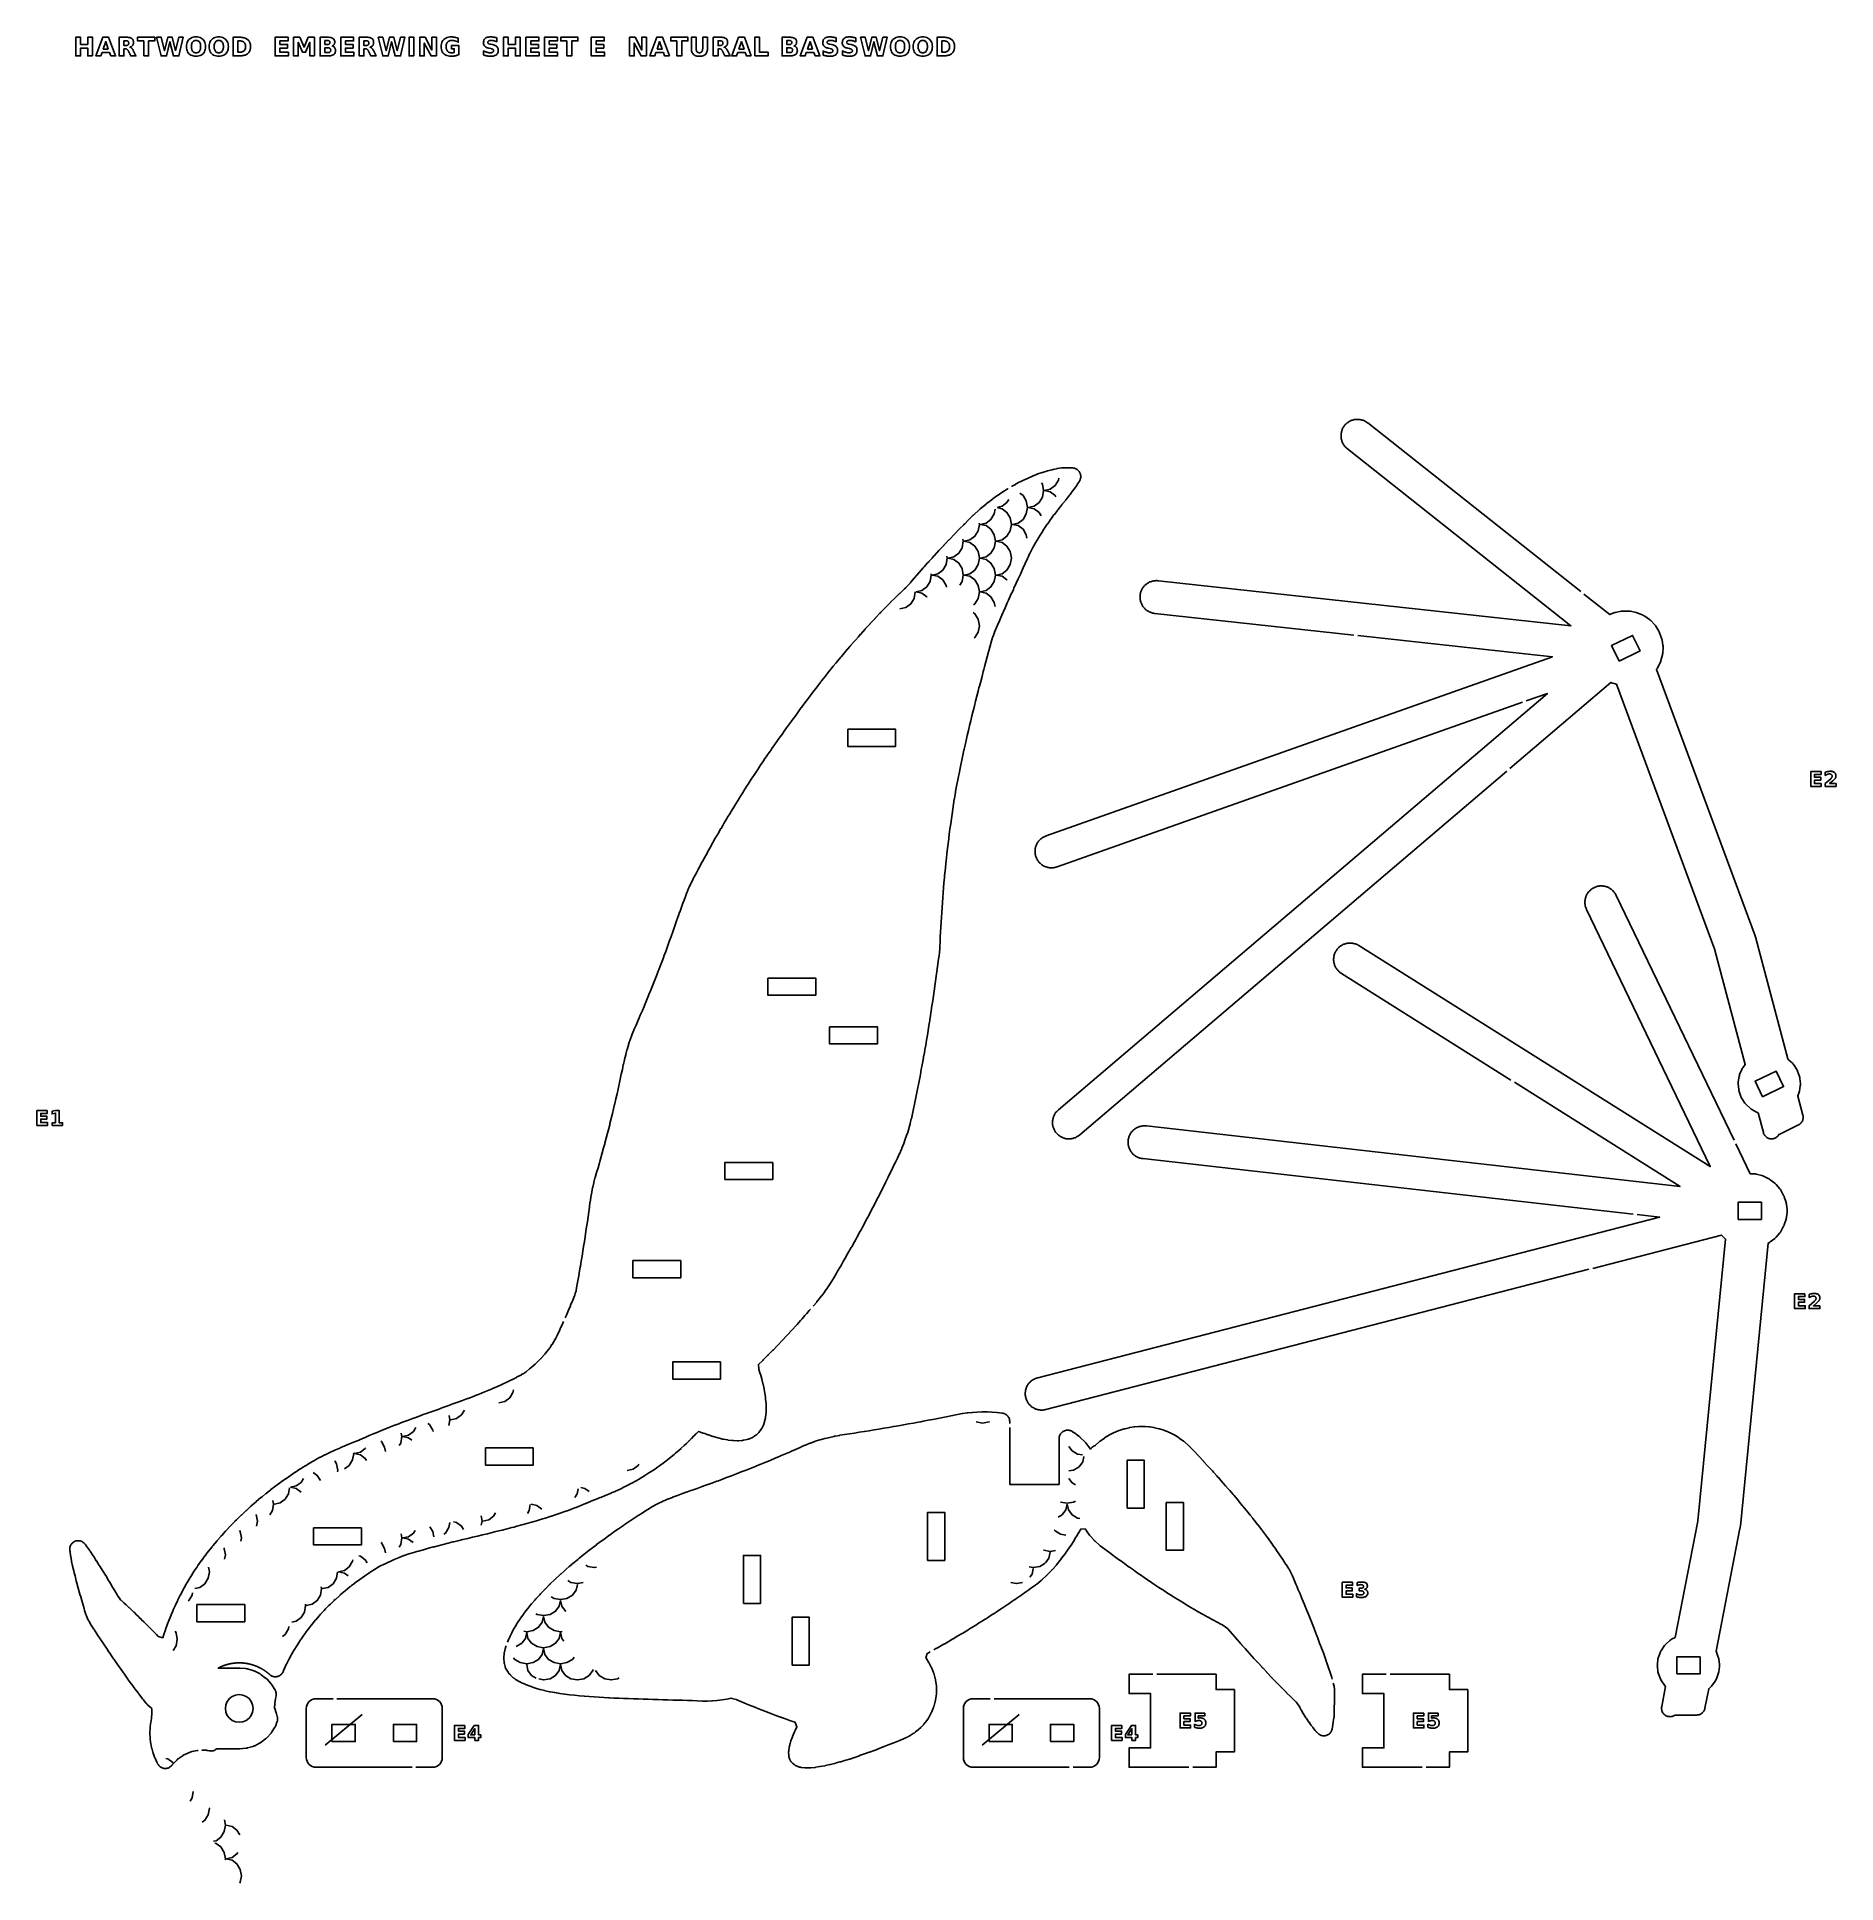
# Model space of a CAD drawing. Header units: millimetres. Extents: x 3 to 296, y -10 to 290.
import ezdxf

# ---------------------------------------------------------------- set-up
doc = ezdxf.new("R2010")
doc.units = ezdxf.units.MM
for name, color, linetype in [('CUT', 1, 'CONTINUOUS'), ('ENGRAVE', 5, 'CONTINUOUS'), ('SCORE', 7, 'CONTINUOUS')]:
    doc.layers.add(name, color=color, linetype=linetype)

msp = doc.modelspace()

# ---------------------------------------------------------------- linework, layer by layer
at = {"layer": 'CUT', "color": 1}
for points in [[(217.5272, 192.716), (185.11, 196.2487), (185.045, 196.2574), (184.8848, 196.2829), (184.7564, 196.3098), (184.6295, 196.343), (184.5043, 196.3824), (184.3814, 196.4278), (184.2606, 196.4793), (184.1427, 196.5366), (184.0276, 196.5997), (183.9158, 196.6682), (183.8075, 196.7423), (183.703, 196.8215), (183.6024, 196.9058), (183.5062, 196.9948), (183.4143, 197.0886), (183.3273, 197.1866), (183.2451, 197.289), (183.1681, 197.3951), (183.0963, 197.505), (183.03, 197.6181), (182.9694, 197.7345), (182.9145, 197.8536), (182.8656, 197.9754), (182.8227, 198.0993), (182.7859, 198.2253), (182.7554, 198.3528), (182.7311, 198.4818), (182.7132, 198.6116), (182.7017, 198.7424), (182.6966, 198.8734), (182.698, 199.0046), (182.7058, 199.1355), (182.72, 199.266), (182.7406, 199.3955), (182.7675, 199.5239), (182.8007, 199.6508), (182.8401, 199.776), (182.8855, 199.899), (182.937, 200.0197), (182.9943, 200.1376), (183.0574, 200.2527), (183.1259, 200.3645), (183.2, 200.4729), (183.2792, 200.5773), (183.3635, 200.6779), (183.4525, 200.7742), (183.5463, 200.866), (183.6444, 200.953), (183.7467, 201.0353), (183.8528, 201.1123), (183.9627, 201.184), (184.0758, 201.2503), (184.1922, 201.3109), (184.3113, 201.3658), (184.4331, 201.4147), (184.557, 201.4576), (184.683, 201.4944), (184.8105, 201.525), (184.9395, 201.5492), (185.0693, 201.5671), (185.2001, 201.5786), (185.3311, 201.5837), (185.4624, 201.5823), (185.6242, 201.5727), (185.6896, 201.5672), (252.8667, 194.2465), (216.4659, 223.0531), (216.4154, 223.0951), (216.2933, 223.2018), (216.1989, 223.293), (216.1091, 223.3886), (216.0241, 223.4885), (215.9441, 223.5924), (215.8693, 223.7002), (215.7999, 223.8115), (215.736, 223.9261), (215.6778, 224.0436), (215.6254, 224.164), (215.5791, 224.2866), (215.5387, 224.4115), (215.5046, 224.5381), (215.4767, 224.6664), (215.4552, 224.7957), (215.44, 224.9261), (215.4313, 225.0569), (215.4289, 225.1881), (215.433, 225.3192), (215.4436, 225.45), (215.4605, 225.58), (215.4838, 225.7092), (215.5134, 225.8369), (215.5493, 225.9632), (215.5913, 226.0874), (215.6393, 226.2095), (215.6933, 226.329), (215.7531, 226.4458), (215.8185, 226.5595), (215.8894, 226.6699), (215.9657, 226.7766), (216.0471, 226.8795), (216.1334, 226.9782), (216.2246, 227.0726), (216.3201, 227.1624), (216.4201, 227.2474), (216.524, 227.3274), (216.6318, 227.4023), (216.7431, 227.4716), (216.8577, 227.5356), (216.9752, 227.5937), (217.0956, 227.6461), (217.2182, 227.6924), (217.3431, 227.7328), (217.4697, 227.7669), (217.5979, 227.7948), (217.7273, 227.8163), (217.8576, 227.8315), (217.9885, 227.8403), (218.1197, 227.8426), (218.2507, 227.8385), (218.3816, 227.8279), (218.5116, 227.811), (218.6408, 227.7877), (218.7685, 227.7581), (218.8947, 227.7222), (219.0189, 227.6803), (219.1411, 227.6322), (219.2606, 227.5783), (219.3774, 227.5185), (219.491, 227.4531), (219.6015, 227.3821), (219.7334, 227.2878), (219.7858, 227.2484), (254.4695, 199.8007)], [(161.7729, 216.8997), (161.9508, 217.0047), (161.9585, 217.0092), (161.9662, 217.0137), (161.9739, 217.0181), (162.3953, 217.2593), (162.4022, 217.2633), (162.4092, 217.2672), (162.4162, 217.2712), (162.7326, 217.4473), (162.7541, 217.459), (162.7757, 217.4705), (162.7975, 217.4818), (163.5289, 217.8545), (163.5547, 217.8673), (163.5806, 217.8799), (163.6067, 217.8921), (163.9782, 218.0616), (163.9882, 218.0662), (163.9983, 218.0706), (164.0083, 218.0751), (164.37, 218.233), (164.3723, 218.234), (165.1702, 218.5806), (165.1739, 218.5822), (165.8256, 218.8629), (165.8352, 218.867), (165.8448, 218.8711), (165.8544, 218.8751), (165.9108, 218.8983), (165.953, 218.9149), (165.9956, 218.9308), (166.0384, 218.9459), (166.7488, 219.184), (166.7678, 219.1902), (166.7868, 219.1963), (166.8059, 219.2022), (167.5379, 219.4234), (167.566, 219.4315), (167.5941, 219.4394), (167.6223, 219.4469), (168.3815, 219.6406), (168.3847, 219.6414), (168.4894, 219.6678), (168.5029, 219.6711), (168.5165, 219.6744), (168.53, 219.6776), (169.1014, 219.8093), (169.1582, 219.8211), (169.2153, 219.8317), (169.2727, 219.841), (169.8954, 219.9285), (169.9608, 219.936), (170.0263, 219.942), (170.0919, 219.9463), (170.7357, 219.9728), (170.7781, 219.9739), (170.8205, 219.9743), (170.863, 219.9741), (171.4607, 219.9607), (171.5189, 219.9582), (171.5495, 219.9562), (171.6653, 219.9434), (171.6956, 219.9388), (171.7529, 219.9287), (171.9105, 219.8973), (171.9739, 219.8831), (172.0057, 219.8751), (172.1317, 219.837), (172.2551, 219.7862), (172.373, 219.7236), (172.4843, 219.6499), (172.5879, 219.5658), (172.6829, 219.472), (172.7683, 219.3695), (172.8434, 219.2591), (172.9074, 219.142), (172.9598, 219.0192), (173.0001, 218.892), (173.0278, 218.7614), (173.0427, 218.6287), (173.0447, 218.4953), (173.0337, 218.3623), (173.0102, 218.2327), (173.0071, 218.2195), (172.9733, 218.0994), (172.9699, 218.0893), (172.9263, 217.9754), (172.8725, 217.8659), (172.8573, 217.8382), (172.8273, 217.7861), (172.4789, 217.2128), (172.4474, 217.1635), (172.4149, 217.1149), (172.3813, 217.067), (171.8828, 216.3885), (171.8659, 216.3659), (171.8487, 216.3435), (171.8312, 216.3213), (171.6789, 216.1313), (171.6666, 216.1154), (171.6546, 216.0993), (171.6428, 216.083), (171.3206, 215.6221), (171.2882, 215.5777), (171.2549, 215.534), (171.2207, 215.491), (170.8762, 215.0756), (170.865, 215.0617), (170.8541, 215.0477), (170.8433, 215.0335), (170.6754, 214.8052), (170.6496, 214.7712), (170.6232, 214.7377), (170.5964, 214.7046), (170.0739, 214.0817), (170.0639, 214.0695), (170.0541, 214.0571), (170.0445, 214.0447), (169.9858, 213.967), (169.9795, 213.9586), (169.9731, 213.9502), (169.9666, 213.9419), (169.3661, 213.1716), (169.3565, 213.1594), (169.3468, 213.1472), (169.337, 213.1352), (169.2718, 213.0554), (169.2634, 213.0449), (169.2552, 213.0344), (169.2471, 213.0238), (168.7623, 212.375), (168.7519, 212.3613), (168.7415, 212.3476), (168.7309, 212.3341), (168.4699, 212.0029), (168.4632, 211.9942), (168.4566, 211.9855), (168.45, 211.9767), (168.1512, 211.5684), (168.1456, 211.5605), (168.14, 211.5526), (168.1345, 211.5447), (167.6617, 210.854), (167.6553, 210.8447), (167.595, 210.7581), (167.5911, 210.7525), (167.0567, 209.9677), (167.0525, 209.9616), (167.0484, 209.9554), (167.0444, 209.9492), (166.8629, 209.6683), (166.8577, 209.6605), (166.5396, 209.1757), (166.5329, 209.1652), (166.5263, 209.1547), (166.5198, 209.1442), (166.0596, 208.3766), (166.0506, 208.3614), (166.0468, 208.3549), (165.5869, 207.5808), (165.58, 207.5689), (165.5733, 207.5571), (165.5667, 207.5451), (165.2614, 206.9744), (165.1516, 206.7651), (165.1494, 206.761), (164.7372, 205.9821), (164.7317, 205.9714), (164.7264, 205.9608), (164.7211, 205.9501), (164.463, 205.4123), (164.346, 205.163), (163.985, 204.3847), (163.9805, 204.3746), (163.976, 204.3645), (163.9716, 204.3544), (163.6729, 203.6444), (163.6703, 203.6382), (163.6676, 203.6319), (163.6649, 203.6257), (163.6502, 203.5917), (163.6437, 203.5769), (163.6371, 203.5621), (163.6304, 203.5474), (163.2676, 202.7618), (162.9072, 201.9691), (162.9036, 201.9612), (162.8678, 201.8839), (162.8635, 201.8745), (162.5307, 201.1694), (162.5269, 201.161), (162.1716, 200.3779), (162.1688, 200.3718), (162.166, 200.3656), (162.1631, 200.3595), (162.068, 200.1551), (161.7954, 199.57), (161.7912, 199.5605), (161.4388, 198.7694), (161.4367, 198.7647), (161.2678, 198.3894), (161.0793, 197.9691), (160.721, 197.1708), (160.7171, 197.1619), (160.4685, 196.5837), (160.3768, 196.3701), (160.3717, 196.3583), (160.0248, 195.5711), (160.0214, 195.5632), (159.6854, 194.771), (159.6837, 194.7671), (159.6687, 194.732), (159.6658, 194.7251), (159.3381, 193.9711), (159.3356, 193.9652), (159.0008, 193.1723), (158.9974, 193.164), (158.8701, 192.8496), (158.8669, 192.8414), (158.7035, 192.4206), (158.6928, 192.3909), (158.6829, 192.361), (158.6738, 192.3308), (158.4671, 191.5764), (158.2516, 190.7802), (158.2488, 190.7701), (158.0714, 190.1348), (158.0291, 189.9814), (158.027, 189.9736), (157.8188, 189.1809), (157.8169, 189.1736), (157.6024, 188.3749), (157.393, 187.5808), (157.3922, 187.5778), (157.2725, 187.1278), (157.2721, 187.1264), (157.1797, 186.7806), (157.179, 186.7782), (156.9633, 185.9771), (156.75, 185.1763), (156.5412, 184.3807), (156.4719, 184.1166), (156.3313, 183.5761), (156.1267, 182.7761), (155.9264, 181.9784), (155.7283, 181.1807), (155.6726, 180.9572), (155.5279, 180.3784), (155.3304, 179.5787), (155.135, 178.7781), (154.9434, 177.9817), (154.8725, 177.6875), (154.7489, 177.1714), (154.5673, 176.3812), (154.3839, 175.5774), (154.2059, 174.7796), (154.0732, 174.1749), (154.0309, 173.9827), (153.8552, 173.1803), (153.6825, 172.3806), (153.5122, 171.5799), (153.3455, 170.7824), (153.2732, 170.4332), (153.1787, 169.974), (153.0229, 169.1818), (152.8678, 168.3803), (152.7181, 167.5874), (152.7167, 167.5798), (152.5777, 166.789), (152.5758, 166.7773), (152.474, 166.125), (152.4523, 165.9861), (152.3284, 165.1842), (152.2077, 164.3843), (152.0902, 163.5855), (151.9749, 162.7857), (151.8619, 161.9858), (151.7514, 161.1861), (151.6743, 160.6164), (151.6426, 160.3819), (151.5397, 159.5825), (151.4422, 158.7855), (151.3481, 157.9874), (151.2563, 157.1876), (151.1671, 156.3878), (151.0803, 155.5876), (150.9962, 154.7865), (150.9161, 153.9886), (150.8746, 153.5622), (150.8383, 153.1887), (150.7627, 152.3856), (150.6923, 151.586), (150.6269, 150.7892), (150.5643, 149.9888), (150.5052, 149.1896), (150.4492, 148.3906), (150.3959, 147.5908), (150.3453, 146.791), (150.2973, 145.9908), (150.2524, 145.1898), (150.2114, 144.3918), (150.173, 143.5887), (150.1397, 142.7901), (150.1122, 142.0308), (150.1112, 142.0076), (150.11, 141.9844), (150.1085, 141.9613), (150.0748, 141.4863), (150.0565, 141.231), (150.0545, 141.2058), (150.0522, 141.1807), (150.0497, 141.1556), (149.9701, 140.4283), (149.9671, 140.4031), (149.9639, 140.3779), (149.9604, 140.3527), (149.8473, 139.5889), (149.8464, 139.5828), (149.7251, 138.7886), (149.7246, 138.7851), (149.5997, 137.9821), (149.4808, 137.1905), (149.4794, 137.1808), (149.3734, 136.3897), (149.2743, 135.6513), (149.266, 135.5896), (149.2648, 135.5816), (149.1518, 134.7801), (149.0464, 133.99), (149.0452, 133.981), (148.9341, 133.1894), (148.9327, 133.1799), (148.816, 132.389), (148.815, 132.3827), (148.6928, 131.5811), (148.577, 130.789), (148.5759, 130.7817), (148.4741, 130.1119), (148.4552, 129.9884), (148.4537, 129.9785), (148.3271, 129.1881), (148.3263, 129.1827), (148.1948, 128.3824), (148.0678, 127.5881), (148.0666, 127.5808), (147.9354, 126.7876), (147.934, 126.7794), (147.7978, 125.9872), (147.7968, 125.9814), (147.6738, 125.2843), (147.6554, 125.1805), (147.5193, 124.3872), (147.5177, 124.3775), (147.376, 123.5867), (147.3745, 123.5785), (147.2276, 122.7863), (147.2268, 122.7822), (147.0754, 121.9799), (146.9296, 121.1863), (146.9279, 121.1772), (146.8736, 120.8926), (146.7767, 120.3857), (146.7748, 120.3755), (146.6173, 119.5854), (146.6169, 119.5829), (146.4555, 118.7808), (146.2984, 117.9854), (146.2968, 117.9772), (146.1352, 117.1849), (146.1335, 117.1765), (146.0733, 116.8911), (145.9665, 116.3845), (145.9658, 116.381), (145.795, 115.5818), (145.6264, 114.7844), (145.6247, 114.7764), (145.4552, 113.9983), (145.453, 113.9884), (145.4507, 113.9785), (145.4484, 113.9687), (145.273, 113.2184), (145.2723, 113.2152), (145.2719, 113.2138), (145.2667, 113.1923), (145.2612, 113.1709), (145.2556, 113.1495), (145.0555, 112.4128), (145.0492, 112.3904), (145.0427, 112.368), (145.036, 112.3457), (144.8084, 111.61), (144.8013, 111.5878), (144.794, 111.5656), (144.7865, 111.5435), (144.5293, 110.8043), (144.5221, 110.7843), (144.5149, 110.7644), (144.5073, 110.7444), (144.4699, 110.647), (144.4676, 110.6409), (144.2071, 109.9728), (144.2064, 109.9711), (143.9031, 109.1962), (143.8967, 109.1799), (143.8901, 109.1638), (143.8834, 109.1475), (143.669, 108.6395), (143.6653, 108.6307), (143.5657, 108.3995), (143.5569, 108.3794), (143.5479, 108.3594), (143.5387, 108.3394), (143.1763, 107.5681), (143.1753, 107.5659), (142.8679, 106.9148), (142.8671, 106.9131), (142.7982, 106.7677), (142.7947, 106.7604), (142.4132, 105.9674), (142.4106, 105.962), (142.0675, 105.257), (142.0667, 105.2555), (142.0235, 105.167), (142.0216, 105.1631), (141.6296, 104.3668), (141.6283, 104.3642), (141.2672, 103.6347), (141.2662, 103.6326), (141.2331, 103.5661), (140.8361, 102.7666), (140.8345, 102.7632), (140.4672, 102.0289), (140.4661, 102.0267), (140.4356, 101.966), (140.4316, 101.958), (140.027, 101.1658), (140.025, 101.162), (139.6667, 100.466), (139.6651, 100.463), (139.6143, 100.3649), (139.1991, 99.5646), (138.8665, 98.9247), (138.8643, 98.9204), (138.7824, 98.7642), (138.3625, 97.9651), (138.3605, 97.9612), (138.0663, 97.4057), (138.0645, 97.4023), (137.9377, 97.1646), (137.9345, 97.1587), (137.5058, 96.3643), (137.5036, 96.3603), (137.2658, 95.9234), (137.264, 95.9201), (137.0686, 95.5634), (136.6291, 94.7621), (136.4658, 94.4632), (136.4634, 94.459), (136.1905, 93.9638), (136.1892, 93.9614), (135.7473, 93.1636), (135.7444, 93.1583), (135.6654, 93.0172), (135.6634, 93.0136), (135.2965, 92.3631), (135.2941, 92.3588), (134.8652, 91.6048), (134.8629, 91.6009), (134.841, 91.5626), (134.8391, 91.5593), (134.3793, 90.7625), (134.3784, 90.7609), (134.0649, 90.2193), (134.0621, 90.2147), (133.9142, 89.9615), (133.4472, 89.1612), (133.2647, 88.8492), (133.2623, 88.8451), (132.9774, 88.3619), (132.9756, 88.3587), (132.51, 87.574), (132.505, 87.5655), (132.4999, 87.5571), (132.4948, 87.5486), (132.4715, 87.5107), (132.4662, 87.5022), (132.4609, 87.4937), (132.4556, 87.4853), (132.0143, 86.7892), (132.0012, 86.769), (131.9879, 86.7489), (131.9745, 86.7289), (131.6715, 86.2871), (131.6648, 86.2774), (131.658, 86.2677), (131.6512, 86.258), (131.4491, 85.9743), (131.4403, 85.962), (131.4314, 85.9498), (131.4224, 85.9376), (130.86, 85.1846), (130.8554, 85.1785), (130.8435, 85.1627), (130.8393, 85.1572), (130.8352, 85.1518), (130.831, 85.1464), (130.2384, 84.3786), (130.2252, 84.3618), (130.2118, 84.3451), (130.1984, 84.3285), (130.071, 84.1739), (130.0619, 84.163), (130.0526, 84.152), (130.0434, 84.1411), (129.5348, 83.5502), (129.4706, 83.4758)], [(89.0868, 81.603), (89.1314, 81.7038), (89.1321, 81.7053), (89.2794, 82.0367), (89.6308, 82.839), (89.931, 83.5391), (89.9316, 83.5404), (89.9718, 83.6339), (90.315, 84.4398), (90.6204, 85.1755), (90.6331, 85.2087), (90.6448, 85.2422), (90.6555, 85.2761), (90.7243, 85.5176), (90.7265, 85.5253), (90.7285, 85.533), (90.7306, 85.5407), (90.8445, 85.984), (90.8496, 86.0055), (90.8543, 86.027), (90.8586, 86.0486), (90.9978, 86.8155), (91.142, 87.6181), (91.2817, 88.4129), (91.2821, 88.4153), (91.4256, 89.2233), (91.5267, 89.8203), (91.5586, 90.0123), (91.559, 90.015), (91.6939, 90.8162), (91.8259, 91.6155), (91.9558, 92.4148), (92.0839, 93.2148), (92.21, 94.0146), (92.3261, 94.7616), (92.3339, 94.8127), (92.4571, 95.6158), (92.5773, 96.4191), (92.6908, 97.2126), (92.8044, 98.0159), (92.9139, 98.8153), (93.02, 99.6133), (93.1203, 100.3848), (93.1227, 100.4025), (93.1253, 100.4202), (93.1279, 100.4379), (93.2442, 101.1771), (93.2482, 101.201), (93.2524, 101.2249), (93.2569, 101.2487), (93.406, 102.0149), (93.5551, 102.7823), (93.5596, 102.8044), (93.5643, 102.8265), (93.5691, 102.8486), (93.7372, 103.5808), (93.7432, 103.6057), (93.7494, 103.6305), (93.7558, 103.6552), (93.9276, 104.2911), (93.9289, 104.296), (93.9574, 104.3998), (93.9613, 104.4137), (93.9652, 104.4275), (93.9693, 104.4412), (94.2028, 105.2266), (94.4371, 106.0266), (94.6657, 106.8208), (94.7288, 107.0399), (94.8967, 107.6293), (95.1162, 108.4208), (95.3397, 109.2292), (95.5284, 109.9321), (95.5518, 110.0204), (95.7645, 110.824), (95.9727, 111.6233), (96.1777, 112.4225), (96.3274, 113.0135), (96.3803, 113.2228), (96.5794, 114.0229), (96.7748, 114.822), (96.9674, 115.6214), (97.1272, 116.2937), (97.1571, 116.42), (97.3459, 117.2245), (97.5279, 118.0212), (97.7078, 118.823), (97.8824, 119.6205), (97.9267, 119.8266), (98.0543, 120.4195), (98.2242, 121.2205), (98.3903, 122.0203), (98.5488, 122.7986), (98.5511, 122.8099), (98.5535, 122.8212), (98.556, 122.8325), (98.7221, 123.582), (98.7274, 123.6051), (98.7329, 123.6281), (98.7387, 123.6511), (98.9377, 124.419), (98.9406, 124.4301), (99.1477, 125.2021), (99.151, 125.2141), (99.1543, 125.2261), (99.1577, 125.238), (99.3745, 125.9898), (99.3809, 126.0112), (99.3874, 126.0325), (99.3941, 126.0539), (99.5287, 126.4681), (99.5306, 126.4737), (99.6358, 126.7927), (99.643, 126.814), (99.6504, 126.8352), (99.6579, 126.8563), (99.929, 127.5939), (99.9373, 127.616), (99.9459, 127.638), (99.9546, 127.6599), (100.2578, 128.403), (100.2651, 128.4205), (100.2725, 128.438), (100.2801, 128.4554), (100.3318, 128.5724), (100.6257, 129.2368), (100.9725, 130.0327), (101.1318, 130.4006), (101.3196, 130.8358), (101.6574, 131.6305), (101.9314, 132.2768), (101.9986, 132.4359), (102.329, 133.2304), (102.6622, 134.0351), (102.7315, 134.2053), (102.9844, 134.8293), (103.3097, 135.6344), (103.5312, 136.1913), (103.6248, 136.4282), (103.9434, 137.2348), (104.2526, 138.0318), (104.3303, 138.2345), (104.5596, 138.8314), (104.8633, 139.6313), (105.13, 140.342), (105.1633, 140.4305), (105.4615, 141.2323), (105.7534, 142.0297), (105.9298, 142.5165), (106.0432, 142.8292), (106.3315, 143.6308), (106.6147, 144.4301), (106.7294, 144.7584), (106.8941, 145.2286), (107.17, 146.0246), (107.1705, 146.0259), (107.45, 146.8293), (107.5291, 147.0596), (107.5297, 147.0615), (107.7191, 147.6103), (107.7226, 147.6201), (107.726, 147.6299), (107.7295, 147.6397), (108.0146, 148.4257), (108.0177, 148.4343), (108.3113, 149.2269), (108.3297, 149.2767), (108.3314, 149.2812), (108.6099, 150.0263), (108.6116, 150.0307), (108.9032, 150.8025), (108.9095, 150.8191), (108.916, 150.8356), (108.9226, 150.8521), (109.1307, 151.3614), (109.1345, 151.3708), (109.2286, 151.5962), (109.2383, 151.6187), (109.2482, 151.6412), (109.2582, 151.6636), (109.5968, 152.3977), (109.6077, 152.4209), (109.6189, 152.4441), (109.6304, 152.4671), (109.9285, 153.0533), (109.9317, 153.0596), (109.935, 153.0659), (109.9382, 153.0722), (110.0231, 153.2348), (110.026, 153.2403), (110.4456, 154.0351), (110.4479, 154.0395), (110.7338, 154.5761), (110.735, 154.5784), (110.8727, 154.8355), (110.8757, 154.8411), (111.3059, 155.6358), (111.3089, 155.6412), (111.5342, 156.0529), (111.5357, 156.0557), (111.7452, 156.4362), (111.7459, 156.4375), (112.1868, 157.2364), (112.3344, 157.5037), (112.3359, 157.5065), (112.6299, 158.0364), (112.632, 158.0403), (113.0773, 158.8367), (113.0808, 158.8429), (113.1348, 158.9382), (113.1363, 158.9408), (113.5326, 159.6371), (113.5345, 159.6405), (113.9349, 160.3392), (113.9366, 160.3422), (113.9916, 160.4376), (113.9948, 160.4431), (114.458, 161.2378), (114.4607, 161.2424), (114.7354, 161.7095), (114.7371, 161.7124), (114.9298, 162.0382), (114.931, 162.0403), (115.4053, 162.8387), (115.5355, 163.0581), (115.5375, 163.0615), (115.8822, 163.6385), (115.8839, 163.6413), (116.3356, 164.3932), (116.3375, 164.3964), (116.3633, 164.4391), (116.3671, 164.4454), (116.853, 165.2392), (116.8548, 165.2423), (117.1362, 165.6992), (117.1384, 165.7027), (117.3472, 166.0396), (117.35, 166.0441), (117.8478, 166.8398), (117.8514, 166.8456), (117.9366, 166.9804), (117.9383, 166.983), (118.3562, 167.6403), (118.3591, 167.6448), (118.7369, 168.2338), (118.7385, 168.2363), (118.8704, 168.441), (119.3869, 169.2416), (119.537, 169.4739), (119.5388, 169.4766), (119.9054, 170.0409), (119.9084, 170.0454), (120.3373, 170.6998), (120.3393, 170.7029), (120.4307, 170.8414), (120.4342, 170.8468), (120.9639, 171.6416), (120.9664, 171.6454), (121.1378, 171.9007), (121.1408, 171.9052), (121.5044, 172.442), (121.5056, 172.4439), (121.938, 173.0801), (121.9413, 173.085), (122.0494, 173.2425), (122.0518, 173.246), (122.6021, 174.0426), (122.6045, 174.0461), (122.7385, 174.2388), (122.7417, 174.2435), (123.1625, 174.8431), (123.1637, 174.8448), (123.5387, 175.3775), (123.5423, 175.3825), (123.7278, 175.6435), (123.7291, 175.6452), (124.2986, 176.4435), (124.3004, 176.446), (124.3391, 176.5001), (124.3416, 176.5035), (124.8759, 177.2439), (124.8793, 177.2486), (125.1394, 177.6058), (125.1417, 177.6089), (125.4607, 178.0443), (125.4618, 178.0458), (125.9428, 178.7005), (126.053, 178.852), (126.6197, 179.6437), (126.6218, 179.6466), (126.7392, 179.8097), (126.7425, 179.8142), (127.2, 180.4441), (127.2025, 180.4476), (127.5395, 180.9085), (127.5435, 180.9139), (127.7879, 181.2446), (127.7905, 181.2481), (128.3399, 181.9865), (128.3437, 181.9915), (128.3846, 182.046), (128.987, 182.8463), (129.1402, 183.0503), (129.1457, 183.0575), (129.5936, 183.6456), (129.9404, 184.1008), (129.9444, 184.1059), (130.206, 184.4458), (130.2084, 184.449), (130.7408, 185.1363), (130.745, 185.1417), (130.8269, 185.2463), (130.8297, 185.2499), (131.458, 186.047), (131.5414, 186.1527), (131.5482, 186.1613), (132.0999, 186.8483), (132.3417, 187.1503), (132.3492, 187.1596), (132.7484, 187.6492), (133.142, 188.1335), (133.1501, 188.1435), (133.4042, 188.4501), (133.9358, 189.0945), (133.9402, 189.0998), (133.9446, 189.1052), (133.9491, 189.1105), (134.0672, 189.2507), (134.736, 190.0488), (134.7405, 190.0541), (134.7451, 190.0594), (134.7496, 190.0647), (135.422, 190.8503), (135.5362, 190.9841), (135.5409, 190.9896), (135.5456, 190.995), (135.5503, 191.0004), (136.1186, 191.6521), (136.3361, 191.9031), (136.3411, 191.9088), (136.3462, 191.9146), (136.3512, 191.9203), (136.8237, 192.453), (137.1359, 192.8075), (137.1413, 192.8136), (137.1468, 192.8196), (137.1522, 192.8257), (137.5388, 193.2539), (137.9357, 193.6971), (137.9416, 193.7035), (137.9474, 193.71), (137.9533, 193.7164), (138.2644, 194.0548), (138.7359, 194.572), (138.7419, 194.5786), (138.748, 194.5852), (138.754, 194.5917), (139.0004, 194.8548), (139.5452, 195.4413), (139.5532, 195.4498), (139.7439, 195.6515), (139.7456, 195.6532), (140.3458, 196.2858), (140.3535, 196.2939), (140.5061, 196.4521), (140.5076, 196.4536), (141.1463, 197.1134), (141.1545, 197.1218), (141.2834, 197.2526), (141.2847, 197.2539), (141.9468, 197.9241), (141.9556, 197.9329), (142.0766, 198.0532), (142.0778, 198.0543), (142.7474, 198.7181), (142.7567, 198.7272), (142.8877, 198.8545), (143.5402, 199.4879), (143.5454, 199.4929), (143.5506, 199.4979), (143.5558, 199.5028), (143.7203, 199.6591), (144.3356, 200.25), (144.3443, 200.2582), (144.353, 200.2664), (144.3617, 200.2746), (144.537, 200.437), (144.5488, 200.4483), (144.5605, 200.4597), (144.572, 200.4712), (145.1346, 201.051), (145.1417, 201.0584), (145.1487, 201.0659), (145.1557, 201.0735), (145.3045, 201.2375), (145.3116, 201.2455), (145.3186, 201.2536), (145.3256, 201.2617), (145.9338, 201.9811), (145.9399, 201.9883), (145.9461, 201.9955), (145.9521, 202.0025), (145.9969, 202.0541), (146.6812, 202.8489), (146.6859, 202.8543), (146.7436, 202.9206), (146.7485, 202.9262), (147.3857, 203.6502), (147.5439, 203.8302), (147.552, 203.8393), (148.1044, 204.4564), (148.3343, 204.7166), (148.3409, 204.724), (148.3475, 204.7314), (148.3541, 204.7387), (148.8261, 205.2574), (149.134, 205.6007), (149.141, 205.6086), (149.1481, 205.6164), (149.1552, 205.6241), (149.5571, 206.0584), (149.9336, 206.4716), (149.9412, 206.4799), (149.9488, 206.4882), (149.9564, 206.4963), (150.2982, 206.8592), (150.7331, 207.3287), (150.7413, 207.3375), (150.7496, 207.3462), (150.7578, 207.3548), (151.0503, 207.6596), (151.5327, 208.1704), (151.5416, 208.1798), (151.5505, 208.189), (151.5594, 208.1982), (151.8082, 208.4518), (151.8126, 208.4563), (152.3384, 209.0032), (152.3436, 209.0086), (152.3489, 209.0139), (152.3541, 209.0193), (152.5848, 209.2539), (153.1478, 209.8282), (153.3671, 210.0525), (153.3705, 210.0559), (153.9458, 210.6403), (153.9503, 210.645), (154.1499, 210.8521), (154.1527, 210.8549), (154.7245, 211.4447), (154.7396, 211.4601), (154.7548, 211.4753), (154.7702, 211.4904), (154.9394, 211.654), (154.9431, 211.6575), (155.5318, 212.2224), (155.5431, 212.2332), (155.5545, 212.2439), (155.566, 212.2545), (155.7854, 212.4554), (155.7899, 212.4595), (156.3335, 212.9527), (156.3447, 212.9627), (156.356, 212.9727), (156.3674, 212.9827), (156.6835, 213.2567), (156.6888, 213.2613), (157.1353, 213.6443), (157.1463, 213.6537), (157.1574, 213.663), (157.1686, 213.6723), (157.6387, 214.058), (157.645, 214.0632), (157.936, 214.2991), (157.9477, 214.3084), (157.9594, 214.3177), (157.9712, 214.3269), (158.659, 214.8594), (158.6664, 214.865), (158.7273, 214.9116), (158.7463, 214.9257), (158.7653, 214.9397), (158.7845, 214.9536), (159.5363, 215.4862), (159.5504, 215.4961), (159.5646, 215.5059), (159.579, 215.5157), (159.7979, 215.6624), (159.8062, 215.6679), (160.3435, 216.0223), (160.3541, 216.0292), (160.3646, 216.036), (160.3753, 216.0428), (161.0401, 216.4634), (161.0502, 216.4698), (161.1424, 216.527), (161.155, 216.5347), (161.1675, 216.5423), (161.1802, 216.5499), (161.2131, 216.5693)], [(254.9792, 199.3974), (259.2143, 196.0459), (259.8831, 196.3302), (260.0121, 196.3775), (260.1453, 196.4115), (261.0798, 196.6002), (261.2157, 196.6205), (261.3529, 196.627), (262.3064, 196.6238), (262.4436, 196.6163), (262.5793, 196.5951), (263.5125, 196.4), (263.6454, 196.3651), (263.7741, 196.3169), (264.649, 195.9379), (264.7721, 195.877), (264.8885, 195.8039), (265.6691, 195.2566), (265.7775, 195.1721), (265.8767, 195.0771), (266.5313, 194.3838), (266.6204, 194.2793), (266.6985, 194.1662), (267.2, 193.3554), (267.2663, 193.235), (267.3201, 193.1086), (267.6481, 192.2134), (267.6888, 192.0822), (267.716, 191.9475), (267.8572, 191.0046), (267.8706, 190.8678), (267.8701, 190.7304), (267.8186, 189.7784), (267.8042, 189.6418), (267.7761, 189.5073), (267.534, 188.5851), (267.4924, 188.4542), (267.4378, 188.3281), (267.015, 187.4736), (266.9479, 187.3537), (266.869, 187.2412), (266.7901, 187.14), (282.8638, 143.7656), (282.8844, 143.7056), (282.964, 143.4551), (282.9817, 143.3941), (288.2105, 123.7321), (288.2136, 123.7222), (288.2208, 123.7148), (288.9584, 123.0198), (289.0706, 122.9005), (289.1676, 122.7685), (289.6527, 122.0174), (289.7331, 121.8747), (289.7957, 121.7233), (290.087, 120.8779), (290.1309, 120.7201), (290.1554, 120.5581), (290.2359, 119.6676), (290.2408, 119.5039), (290.2259, 119.3407), (290.0909, 118.4568), (290.0564, 118.2967), (290.0029, 118.1419), (289.8191, 117.6988), (289.8169, 117.6926), (289.8183, 117.6861), (290.646, 114.5736), (290.6739, 114.4431), (290.6891, 114.3086), (290.6909, 114.1733), (290.6795, 114.0385), (290.6549, 113.9055), (290.6173, 113.7755), (290.5671, 113.6498), (290.5048, 113.5297), (290.4311, 113.4163), (290.3465, 113.3107), (290.2519, 113.2139), (290.1483, 113.1269), (290.0367, 113.0504), (289.9197, 112.9863), (286.7608, 111.4501), (286.7544, 111.4466), (286.6884, 111.334), (286.6074, 111.2229), (286.5156, 111.1204), (286.4141, 111.0276), (286.3038, 110.9454), (286.1859, 110.8747), (286.0615, 110.816), (285.9318, 110.7701), (285.7982, 110.7374), (285.662, 110.7182), (285.5246, 110.7127), (285.3873, 110.721), (285.2515, 110.7429), (285.1186, 110.7783), (284.9898, 110.8267), (284.8666, 110.8878), (284.7501, 110.961), (284.6415, 111.0453), (284.5418, 111.1401), (284.4522, 111.2444), (284.3733, 111.3572), (284.3062, 111.4772), (284.2514, 111.6033), (284.21, 111.7325), (283.3579, 114.9368), (283.266, 114.9672), (283.2669, 114.9699), (283.2367, 114.9803), (283.0895, 115.0521), (282.3109, 115.4918), (282.1734, 115.5808), (282.0476, 115.6857), (281.3968, 116.2989), (281.2846, 116.4183), (281.1876, 116.5502), (280.7025, 117.3014), (280.6221, 117.4441), (280.5595, 117.5954), (280.2682, 118.4409), (280.2243, 118.5987), (280.1997, 118.7606), (280.1192, 119.6512), (280.1144, 119.8149), (280.1293, 119.978), (280.2643, 120.862), (280.2987, 121.0221), (280.3522, 121.1769), (280.6948, 122.0028), (280.7666, 122.1501), (280.8556, 122.2876), (281.2578, 122.8337), (276.3074, 141.4492), (276.2898, 141.5046), (260.2723, 184.7276), (259.4997, 184.9729), (259.4027, 185.0078), (259.3931, 185.0121), (242.9128, 170.9846)], [(244.9687, 181.789), (169.1959, 154.9949), (169.1335, 154.9745), (168.9782, 154.928), (168.8507, 154.8966), (168.722, 154.8715), (168.5921, 154.8527), (168.4616, 154.8403), (168.3305, 154.8344), (168.1994, 154.8349), (168.0683, 154.8418), (167.9379, 154.8551), (167.8081, 154.8749), (167.6796, 154.9009), (167.5524, 154.9333), (167.4271, 154.9718), (167.3037, 155.0165), (167.1828, 155.0671), (167.0643, 155.1237), (166.9489, 155.1859), (166.8366, 155.2538), (166.7278, 155.3271), (166.6227, 155.4057), (166.5217, 155.4892), (166.4248, 155.5777), (166.3324, 155.6708), (166.2446, 155.7683), (166.1618, 155.87), (166.084, 155.9757), (166.0116, 156.085), (165.9445, 156.1978), (165.8832, 156.3137), (165.8275, 156.4325), (165.7778, 156.5539), (165.734, 156.6776), (165.6964, 156.8032), (165.665, 156.9307), (165.6399, 157.0593), (165.6211, 157.1892), (165.6087, 157.3198), (165.6028, 157.4509), (165.6033, 157.582), (165.6102, 157.7131), (165.6235, 157.8435), (165.6433, 157.9732), (165.6693, 158.1017), (165.7017, 158.2289), (165.7402, 158.3543), (165.7849, 158.4777), (165.8355, 158.5986), (165.8921, 158.7171), (165.9543, 158.8325), (166.0222, 158.9448), (166.0955, 159.0535), (166.1741, 159.1587), (166.2576, 159.2597), (166.3461, 159.3566), (166.4392, 159.449), (166.5367, 159.5368), (166.6384, 159.6196), (166.7441, 159.6974), (166.8534, 159.7698), (166.9662, 159.8369), (167.0821, 159.8982), (167.201, 159.9539), (167.351, 160.0154), (167.4123, 160.0388), (249.8585, 189.1927), (218.1734, 192.6456)], [(242.4178, 170.5633), (172.8731, 111.3692), (172.8221, 111.3279), (172.6936, 111.229), (172.5858, 111.1541), (172.4745, 111.0847), (172.3599, 111.0208), (172.2424, 110.9626), (172.1221, 110.9102), (171.9994, 110.8638), (171.8745, 110.8235), (171.748, 110.7894), (171.6197, 110.7614), (171.4904, 110.7399), (171.36, 110.7247), (171.2292, 110.7159), (171.098, 110.7135), (170.9669, 110.7176), (170.8361, 110.7281), (170.7061, 110.745), (170.5769, 110.7683), (170.4492, 110.7979), (170.3229, 110.8337), (170.1987, 110.8757), (170.0765, 110.9237), (169.957, 110.9777), (169.8402, 111.0374), (169.7265, 111.1028), (169.6161, 111.1738), (169.5094, 111.25), (169.4065, 111.3314), (169.3078, 111.4177), (169.2133, 111.5088), (169.1235, 111.6044), (169.0385, 111.7043), (168.9585, 111.8082), (168.8836, 111.916), (168.8142, 112.0272), (168.7503, 112.1419), (168.6921, 112.2594), (168.6397, 112.3797), (168.5933, 112.5023), (168.553, 112.6272), (168.5188, 112.7538), (168.4909, 112.8821), (168.4694, 113.0114), (168.4542, 113.1418), (168.4454, 113.2726), (168.443, 113.4038), (168.4471, 113.5349), (168.4576, 113.6657), (168.4745, 113.7957), (168.4978, 113.9249), (168.5274, 114.0526), (168.5632, 114.1789), (168.6052, 114.3031), (168.6532, 114.4252), (168.7071, 114.5447), (168.7669, 114.6616), (168.8323, 114.7752), (168.9033, 114.8857), (168.9794, 114.9924), (169.0609, 115.0953), (169.1472, 115.194), (169.2383, 115.2885), (169.3565, 115.3995), (169.4054, 115.4433), (249.0463, 183.2309), (245.5815, 182.0057)], [(243.1107, 120.2851), (215.5027, 137.6388), (215.448, 137.675), (215.3151, 137.768), (215.2114, 137.8484), (215.1118, 137.9337), (215.0164, 138.0239), (214.9257, 138.1185), (214.8396, 138.2176), (214.7586, 138.3207), (214.6827, 138.4278), (214.6122, 138.5383), (214.5471, 138.6523), (214.4878, 138.7692), (214.4342, 138.889), (214.3866, 139.0112), (214.345, 139.1357), (214.3096, 139.2619), (214.2804, 139.3899), (214.2576, 139.519), (214.2411, 139.6492), (214.231, 139.7799), (214.2273, 139.9111), (214.2301, 140.0422), (214.2393, 140.1731), (214.255, 140.3033), (214.277, 140.4327), (214.3053, 140.5607), (214.3398, 140.6873), (214.3806, 140.8119), (214.4274, 140.9346), (214.4801, 141.0546), (214.5387, 141.172), (214.603, 141.2863), (214.6728, 141.3975), (214.748, 141.5049), (214.8284, 141.6086), (214.9137, 141.7082), (215.0039, 141.8036), (215.0985, 141.8943), (215.1976, 141.9804), (215.3007, 142.0614), (215.4078, 142.1373), (215.5183, 142.2078), (215.6323, 142.2729), (215.7492, 142.3322), (215.869, 142.3858), (215.9912, 142.4334), (216.1157, 142.475), (216.2419, 142.5104), (216.3699, 142.5396), (216.499, 142.5624), (216.6292, 142.5789), (216.7599, 142.589), (216.8911, 142.5927), (217.0222, 142.5899), (217.1531, 142.5807), (217.2833, 142.565), (217.4127, 142.543), (217.5407, 142.5147), (217.6673, 142.4802), (217.7919, 142.4394), (217.9146, 142.3926), (218.0346, 142.3399), (218.152, 142.2813), (218.2934, 142.2018), (218.3498, 142.1683), (275.5611, 106.2069), (255.4233, 148.0316), (255.3962, 148.0914), (255.3332, 148.2408), (255.2881, 148.3641), (255.2492, 148.4893), (255.2164, 148.6164), (255.1899, 148.7448), (255.1698, 148.8745), (255.156, 149.0049), (255.1487, 149.1359), (255.1477, 149.267), (255.1533, 149.3982), (255.1652, 149.5287), (255.1836, 149.6587), (255.2083, 149.7874), (255.2393, 149.915), (255.2765, 150.0407), (255.3198, 150.1646), (255.3691, 150.2861), (255.4244, 150.4051), (255.4854, 150.5212), (255.5521, 150.6342), (255.6242, 150.7437), (255.7017, 150.8497), (255.7841, 150.9516), (255.8716, 151.0495), (255.9637, 151.1428), (256.0603, 151.2316), (256.1611, 151.3155), (256.266, 151.3944), (256.3745, 151.468), (256.4866, 151.5363), (256.6018, 151.5989), (256.72, 151.6558), (256.8408, 151.7068), (256.9641, 151.7519), (257.0893, 151.7908), (257.2164, 151.8236), (257.3448, 151.8501), (257.4745, 151.8702), (257.6049, 151.884), (257.7359, 151.8913), (257.867, 151.8923), (257.9982, 151.8867), (258.1287, 151.8748), (258.2587, 151.8564), (258.3874, 151.8317), (258.515, 151.8007), (258.6407, 151.7635), (258.7646, 151.7202), (258.8861, 151.6709), (259.0051, 151.6156), (259.1212, 151.5546), (259.2342, 151.4879), (259.3437, 151.4158), (259.4497, 151.3383), (259.5516, 151.2559), (259.6495, 151.1684), (259.7428, 151.0763), (259.8316, 150.9797), (259.9155, 150.8789), (259.9944, 150.774), (260.068, 150.6655), (260.1363, 150.5534), (260.2137, 150.411), (260.2436, 150.3525), (279.4315, 110.5009)], [(263.0105, 98.4577), (183.1499, 107.4985), (183.0849, 107.5075), (182.9248, 107.5336), (182.7965, 107.5611), (182.6698, 107.5948), (182.5448, 107.6347), (182.422, 107.6807), (182.3014, 107.7327), (182.1838, 107.7904), (182.0689, 107.854), (181.9575, 107.923), (181.8494, 107.9975), (181.7452, 108.0771), (181.645, 108.1619), (181.5491, 108.2513), (181.4577, 108.3455), (181.3711, 108.4439), (181.2893, 108.5466), (181.2127, 108.653), (181.1414, 108.7632), (181.0756, 108.8766), (181.0155, 108.9932), (180.9611, 109.1126), (180.9127, 109.2345), (180.8703, 109.3586), (180.834, 109.4848), (180.804, 109.6124), (180.7803, 109.7415), (180.763, 109.8714), (180.752, 110.0022), (180.7475, 110.1333), (180.7494, 110.2645), (180.7577, 110.3953), (180.7725, 110.5258), (180.7936, 110.6552), (180.8211, 110.7835), (180.8548, 110.9102), (180.8947, 111.0352), (180.9407, 111.158), (180.9927, 111.2786), (181.0504, 111.3962), (181.114, 111.5111), (181.183, 111.6225), (181.2575, 111.7306), (181.3371, 111.8348), (181.4219, 111.935), (181.5113, 112.0309), (181.6055, 112.1223), (181.7039, 112.2089), (181.8066, 112.2907), (181.913, 112.3673), (182.0232, 112.4386), (182.1366, 112.5044), (182.2532, 112.5645), (182.3726, 112.6189), (182.4945, 112.6673), (182.6186, 112.7097), (182.7448, 112.746), (182.8724, 112.776), (183.0015, 112.7997), (183.1314, 112.817), (183.2622, 112.828), (183.3933, 112.8325), (183.5245, 112.8306), (183.6863, 112.8203), (183.7517, 112.8145), (270.6456, 102.9775), (243.661, 119.9392)], [(279.7134, 109.9152), (282.0564, 105.0491), (282.7822, 105.0123), (282.9189, 104.9984), (283.0535, 104.9708), (283.9765, 104.7318), (284.1076, 104.6906), (284.2338, 104.6365), (285.0898, 104.2166), (285.21, 104.1499), (285.3227, 104.0714), (286.0767, 103.4878), (286.1809, 103.3983), (286.2756, 103.2987), (286.8966, 102.5753), (286.9807, 102.4667), (287.0534, 102.3501), (287.5161, 101.5165), (287.5766, 101.3931), (287.6243, 101.2643), (287.9097, 100.3546), (287.9442, 100.2216), (287.965, 100.0858), (288.0614, 99.1372), (288.0684, 99), (288.0614, 98.8628), (287.965, 97.9142), (287.9442, 97.7784), (287.9097, 97.6454), (287.6243, 96.7357), (287.5766, 96.6069), (287.5161, 96.4835), (287.0534, 95.6499), (286.9807, 95.5333), (286.8966, 95.4247), (286.2756, 94.7013), (286.1809, 94.6017), (286.0767, 94.5122), (285.3227, 93.9286), (285.21, 93.8501), (285.0898, 93.7834), (284.9747, 93.7269), (280.4613, 47.6908), (280.4536, 47.6277), (280.4156, 47.3677), (280.4049, 47.3051), (276.5086, 27.3363), (276.5071, 27.3261), (276.5103, 27.3162), (276.8697, 26.3686), (276.9184, 26.2123), (276.9479, 26.0512), (277.0557, 25.1635), (277.0656, 25), (277.0557, 24.8365), (276.9479, 23.9488), (276.9184, 23.7877), (276.8697, 23.6314), (276.5526, 22.7953), (276.4854, 22.6459), (276.4006, 22.5057), (275.8927, 21.7698), (275.7916, 21.6409), (275.6758, 21.5251), (275.3168, 21.207), (275.312, 21.2024), (275.3105, 21.196), (274.6937, 18.0349), (274.6617, 17.9053), (274.6165, 17.7778), (274.5591, 17.6553), (274.4898, 17.539), (274.4095, 17.4301), (274.3188, 17.3297), (274.2188, 17.2386), (274.1102, 17.1578), (273.9943, 17.0881), (273.872, 17.0301), (273.7447, 16.9844), (273.6135, 16.9515), (273.4796, 16.9316), (273.3463, 16.925), (269.8338, 16.925), (269.8265, 16.9246), (269.7179, 16.8522), (269.5964, 16.7877), (269.4691, 16.7357), (269.3372, 16.6966), (269.2021, 16.671), (269.065, 16.6589), (268.9275, 16.6606), (268.7908, 16.676), (268.6564, 16.705), (268.5255, 16.7473), (268.3995, 16.8025), (268.2796, 16.8699), (268.1671, 16.949), (268.063, 17.039), (267.9685, 17.1389), (267.8844, 17.2477), (267.8116, 17.3644), (267.7508, 17.4878), (267.7026, 17.6166), (267.6676, 17.7496), (267.646, 17.8855), (267.6381, 18.0228), (267.644, 18.1602), (267.6633, 18.2945), (268.2982, 21.5487), (268.2289, 21.6162), (268.231, 21.6183), (268.2084, 21.6409), (268.1073, 21.7698), (267.5994, 22.5057), (267.5146, 22.6459), (267.4474, 22.7953), (267.1303, 23.6314), (267.0816, 23.7877), (267.0521, 23.9488), (266.9443, 24.8365), (266.9344, 25), (266.9443, 25.1635), (267.0521, 26.0512), (267.0816, 26.2123), (267.1303, 26.3686), (267.4474, 27.2047), (267.5146, 27.3541), (267.5994, 27.4943), (268.1073, 28.2302), (268.2084, 28.3591), (268.3242, 28.4749), (268.9935, 29.0679), (269.1224, 29.1689), (269.2626, 29.2536), (269.8631, 29.5688), (273.5521, 48.4749), (273.5605, 48.5324), (278.0581, 94.4078), (277.4706, 94.9663), (277.3986, 95.0401), (277.3919, 95.0482), (256.4366, 89.6403)], [(255.8072, 89.4779), (167.3784, 66.6576), (167.3145, 66.6428), (167.1557, 66.61), (167.026, 66.5898), (166.8956, 66.576), (166.7646, 66.5687), (166.6335, 66.5677), (166.5023, 66.5732), (166.3718, 66.5852), (166.2418, 66.6035), (166.113, 66.6282), (165.9855, 66.6591), (165.8598, 66.6963), (165.7359, 66.7396), (165.6144, 66.789), (165.4953, 66.8442), (165.3793, 66.9052), (165.2662, 66.9719), (165.1567, 67.0439), (165.0507, 67.1214), (164.9488, 67.2038), (164.8509, 67.2913), (164.7575, 67.3833), (164.6687, 67.48), (164.5848, 67.5807), (164.5058, 67.6856), (164.4322, 67.7941), (164.364, 67.9062), (164.3013, 68.0213), (164.2444, 68.1396), (164.1933, 68.2604), (164.1482, 68.3836), (164.1093, 68.5088), (164.0765, 68.6359), (164.05, 68.7643), (164.0298, 68.894), (164.016, 69.0244), (164.0087, 69.1554), (164.0077, 69.2865), (164.0132, 69.4177), (164.0252, 69.5482), (164.0435, 69.6782), (164.0682, 69.807), (164.0991, 69.9345), (164.1363, 70.0602), (164.1796, 70.1841), (164.229, 70.3056), (164.2842, 70.4247), (164.3452, 70.5407), (164.4119, 70.6538), (164.4839, 70.7633), (164.5614, 70.8693), (164.6438, 70.9712), (164.7313, 71.0691), (164.8233, 71.1625), (164.92, 71.2513), (165.0207, 71.3352), (165.1256, 71.4142), (165.2341, 71.4878), (165.3462, 71.556), (165.4613, 71.6187), (165.5796, 71.6756), (165.7004, 71.7267), (165.8236, 71.7718), (165.9784, 71.8199), (166.0416, 71.8379), (267.308, 97.9712), (263.6563, 98.3846)], [(129.0447, 82.9848), (128.8397, 82.7499), (128.4564, 82.3114), (128.4508, 82.3051), (128.1361, 81.9496), (127.656, 81.408), (127.6502, 81.4016), (127.4237, 81.1494), (126.8556, 80.5175), (126.8492, 80.5104), (126.702, 80.349), (126.0552, 79.6407), (126.0484, 79.6333), (125.9701, 79.5487), (125.2549, 78.7777), (125.2482, 78.7706), (125.2275, 78.7486), (124.4735, 77.9475), (124.4537, 77.9264), (124.4466, 77.9189), (123.7089, 77.1466), (123.6538, 77.0888), (123.6454, 77.08), (122.9329, 76.3457), (122.8609, 76.2711), (122.8561, 76.2662), (122.8513, 76.2613), (122.8464, 76.2563), (122.1454, 75.5453), (122.0608, 75.4591), (122.0557, 75.454), (122.0507, 75.4489), (122.0456, 75.4438), (121.3452, 74.7453), (121.2527, 74.6527), (121.2441, 74.6442), (120.5683, 73.9802), (120.5592, 73.9708), (120.5599, 73.9578), (120.613, 73.2622), (120.6151, 73.242), (120.6255, 73.1879), (120.6311, 73.1684), (120.8585, 72.444), (120.8631, 72.4291), (120.8676, 72.4141), (120.872, 72.3991), (121.0867, 71.6545), (121.0933, 71.6311), (121.0996, 71.6076), (121.1057, 71.5841), (121.2732, 70.9125), (121.2892, 70.8485), (121.2943, 70.8275), (121.2992, 70.8064), (121.304, 70.7853), (121.4642, 70.0458), (121.4685, 70.025), (121.4726, 70.0043), (121.4766, 69.9835), (121.6096, 69.2592), (121.6151, 69.2275), (121.6201, 69.1958), (121.6248, 69.164), (121.7196, 68.4583), (121.7237, 68.4248), (121.7273, 68.3913), (121.7306, 68.3577), (121.7897, 67.6476), (121.7918, 67.6189), (121.7936, 67.5902), (121.7951, 67.5615), (121.822, 66.8914), (121.823, 66.8302), (121.8227, 66.769), (121.821, 66.7078), (121.7884, 66.0743), (121.7845, 66.0203), (121.7795, 65.9663), (121.7735, 65.9125), (121.6934, 65.3115), (121.6796, 65.2279), (121.6631, 65.1449), (121.644, 65.0624), (121.4936, 64.4951), (121.4702, 64.4167), (121.4445, 64.3391), (121.4164, 64.2623), (121.3031, 63.98), (121.2786, 63.9228), (121.2527, 63.8662), (121.2256, 63.8101), (121.1621, 63.6866), (121.1354, 63.6372), (121.1208, 63.6115), (121.0613, 63.5163), (121.0446, 63.4919), (121.0119, 63.4462), (120.6201, 62.9229), (120.5775, 62.869), (120.5544, 62.8412), (120.4599, 62.7388), (120.3554, 62.6467), (120.3271, 62.6242), (120.2722, 62.5829), (119.7901, 62.2388), (119.7285, 62.1974), (119.6955, 62.1765), (119.5658, 62.1042), (119.5307, 62.0871), (119.463, 62.0564), (119.2247, 61.9563), (119.1824, 61.9394), (119.1399, 61.9232), (119.0971, 61.9078), (118.9243, 61.8487), (118.8545, 61.8269), (118.7841, 61.8071), (118.7132, 61.7891), (118.1368, 61.6601), (118.0868, 61.6499), (118.0604, 61.6451), (117.9595, 61.6304), (117.9328, 61.6276), (117.882, 61.6232), (117.2966, 61.5835), (117.2332, 61.5807), (117.1698, 61.5794), (117.1063, 61.5796), (116.4868, 61.5965), (116.4254, 61.5996), (116.3641, 61.6041), (116.3029, 61.61), (115.6353, 61.6899), (115.6047, 61.6939), (115.5742, 61.6983), (115.5438, 61.703), (114.8683, 61.8156), (114.8127, 61.8261), (114.7574, 61.8377), (114.7023, 61.8505), (114.3978, 61.9282), (114.0074, 62.0266), (113.9896, 62.0312), (113.9718, 62.036), (113.9541, 62.0408), (113.2198, 62.2475), (113.1921, 62.2556), (113.1645, 62.2641), (113.1369, 62.2728), (112.4136, 62.5106), (112.3881, 62.5192), (112.3626, 62.5282), (112.3373, 62.5374), (111.819, 62.7312), (111.5739, 62.822), (110.8195, 63.1013), (110.8159, 63.1025), (110.813, 63.1001), (110.4424, 62.7749), (110.4209, 62.7551), (110.3999, 62.7349), (110.3794, 62.7141), (110.0655, 62.3806), (110.0579, 62.3726), (110.0503, 62.3646), (110.0426, 62.3567), (109.6448, 61.9477), (109.6421, 61.9449), (109.2749, 61.5696), (109.26, 61.5547), (109.2451, 61.5398), (109.2299, 61.525), (108.8346, 61.1458), (108.8268, 61.1383), (108.4513, 60.7839), (108.4439, 60.7769), (107.9967, 60.3612), (107.9846, 60.3501), (107.9725, 60.3391), (107.9602, 60.3281), (107.6495, 60.0532), (107.6422, 60.0468), (107.0727, 59.5502), (107.0674, 59.5456), (107.062, 59.5409), (107.0566, 59.5363), (106.8649, 59.3727), (106.8536, 59.3632), (106.8423, 59.3537), (106.8309, 59.3443), (106.0925, 58.7419), (106.0898, 58.7397), (106.0692, 58.7229), (106.0539, 58.7107), (106.0386, 58.6986), (106.0231, 58.6866), (105.2454, 58.0923), (105.2384, 58.087), (105.0435, 57.9401), (105.0391, 57.9368), (104.4679, 57.5098), (104.4519, 57.498), (104.4358, 57.4864), (104.4196, 57.4749), (103.9407, 57.1386), (103.938, 57.1367), (103.6675, 56.9478), (103.6504, 56.936), (103.6333, 56.9245), (103.616, 56.913), (102.8409, 56.4066), (102.8339, 56.402), (102.7328, 56.3369), (102.7303, 56.3353), (102.0655, 55.909), (102.0481, 55.898), (102.0306, 55.8872), (102.013, 55.8765), (101.4437, 55.5356), (101.4412, 55.5341), (101.2597, 55.426), (101.2449, 55.4173), (101.23, 55.4087), (101.215, 55.4002), (100.4367, 54.9633), (100.433, 54.9612), (100.026, 54.7345), (100.0231, 54.7329), (99.6637, 54.5338), (99.6447, 54.5234), (99.6256, 54.5132), (99.6064, 54.5032), (98.843, 54.1121), (98.8369, 54.109), (98.8308, 54.1059), (98.8247, 54.1028), (98.4977, 53.9394), (98.4886, 53.9349), (98.4795, 53.9305), (98.4704, 53.9261), (98.0323, 53.7155), (98.0243, 53.7117), (97.2592, 53.3502), (97.2403, 53.3414), (97.2214, 53.3328), (97.2023, 53.3244), (96.7583, 53.1312), (96.7557, 53.1301), (96.4389, 52.9931), (96.4326, 52.9904), (96.4263, 52.9877), (96.4199, 52.985), (95.6289, 52.6525), (95.6182, 52.6481), (94.8622, 52.3381), (94.8393, 52.3289), (94.8163, 52.32), (94.7933, 52.3113), (94.0361, 52.0329), (94.0298, 52.0305), (94.0235, 52.0281), (94.0173, 52.0257), (93.2448, 51.7223), (93.2341, 51.718), (93.2235, 51.7135), (93.2129, 51.709), (92.806, 51.5312), (92.8008, 51.529), (92.4497, 51.3773), (92.4358, 51.3714), (92.422, 51.3656), (92.408, 51.3599), (91.6282, 51.0437), (91.6261, 51.0429), (90.8617, 50.7345), (90.8548, 50.7317), (90.8481, 50.729), (90.8409, 50.7262), (90.8271, 50.7208), (90.8241, 50.7196), (90.0441, 50.4173), (90.0323, 50.4128), (90.0205, 50.4083), (90.0087, 50.4039), (89.2373, 50.1215), (89.2293, 50.1186), (89.2214, 50.1158), (89.2133, 50.1129), (88.691, 49.9292), (88.6829, 49.9264), (88.4172, 49.8349), (87.6397, 49.5617), (87.6294, 49.5582), (87.6191, 49.5546), (87.6088, 49.5512), (86.8399, 49.295), (86.8287, 49.2913), (86.8174, 49.2877), (86.8062, 49.2841), (86.3097, 49.1284), (86.3047, 49.1269), (86.0221, 49.0395), (86.0194, 49.0386), (85.2204, 48.7934), (84.4346, 48.551), (84.4259, 48.5484), (84.4173, 48.5457), (84.4085, 48.5432), (83.6758, 48.328), (83.671, 48.3266), (83.6357, 48.3164), (83.6254, 48.3135), (83.6151, 48.3106), (83.6048, 48.3077), (82.8157, 48.0929), (82.0173, 47.8726), (81.231, 47.6539), (81.2235, 47.6518), (81.2159, 47.6497), (81.2083, 47.6477), (80.7558, 47.5275), (80.751, 47.5262), (80.4296, 47.4421), (80.4222, 47.4402), (80.4149, 47.4384), (80.4075, 47.4365), (79.6173, 47.2393), (78.8088, 47.0382), (78.0186, 46.8352), (78.012, 46.8336), (77.5893, 46.7273), (77.5844, 46.726), (77.2178, 46.6354), (77.2086, 46.6331), (76.4174, 46.4433), (76.4113, 46.4418), (75.6165, 46.255), (74.8186, 46.067), (74.8108, 46.0651), (74.2578, 45.9272), (74.2528, 45.926), (74.0178, 45.8683), (74.0131, 45.8672), (73.2164, 45.6748), (72.4171, 45.4826), (71.6161, 45.2896), (70.9451, 45.1271), (70.9402, 45.1259), (70.8131, 45.0957), (70.006, 44.9003), (69.2076, 44.6988), (68.4131, 44.4909), (67.8009, 44.3275), (67.7955, 44.3261), (67.6146, 44.2786), (66.8102, 44.0643), (66.0085, 43.8441), (65.2094, 43.6165), (64.9094, 43.528), (64.9033, 43.5263), (64.4219, 43.3869), (64.416, 43.3851), (63.6231, 43.1468), (63.6145, 43.1441), (62.8594, 42.9052), (62.8369, 42.8976), (62.8146, 42.8895), (62.7923, 42.8811), (62.4164, 42.7291), (62.0303, 42.5716), (62.0194, 42.567), (61.231, 42.2277), (61.2233, 42.2243), (60.5648, 41.9301), (60.4329, 41.8706), (60.422, 41.8656), (59.634, 41.4922), (59.6235, 41.4872), (58.9118, 41.1335), (58.9044, 41.1297), (58.8659, 41.1099), (58.8466, 41.0995), (58.8275, 41.0888), (58.8087, 41.0778), (58.0402, 40.6106), (58.0333, 40.6064), (57.6031, 40.337), (57.5977, 40.3336), (57.2513, 40.1116), (57.2446, 40.1073), (57.238, 40.103), (57.2314, 40.0986), (56.4431, 39.5642), (56.4376, 39.5604), (56.4029, 39.5363), (55.6537, 39.0129), (55.6471, 39.0083), (55.6405, 39.0036), (55.634, 38.9988), (55.283, 38.7396), (55.2803, 38.7376), (54.846, 38.4186), (54.8372, 38.412), (54.2199, 37.9413), (54.2126, 37.9357), (54.0482, 37.8062), (54.0388, 37.7986), (53.2351, 37.14), (53.233, 37.1383), (52.4581, 36.4782), (52.4523, 36.4731), (52.4465, 36.4681), (52.4408, 36.463), (52.3075, 36.3435), (51.6514, 35.7564), (51.6435, 35.7492), (51.4309, 35.5521), (51.4262, 35.5477), (51.4215, 35.5433), (51.4169, 35.5389), (50.8533, 34.9939), (50.8469, 34.9877), (50.6035, 34.7454), (50.0611, 34.2041), (50.0561, 34.1991), (50.0512, 34.1941), (50.0463, 34.189), (49.8238, 33.9564), (49.8189, 33.9513), (49.8141, 33.9462), (49.8093, 33.941), (49.2509, 33.3296), (49.0895, 33.1509), (49.0835, 33.1442), (48.4635, 32.4376), (48.4591, 32.4326), (48.4548, 32.4275), (48.4507, 32.4227), (48.3925, 32.3534), (48.3857, 32.345), (47.7441, 31.5538), (47.7391, 31.5476), (47.6598, 31.447), (47.6551, 31.441), (47.135, 30.7652), (47.1299, 30.7584), (47.1248, 30.7516), (47.1198, 30.7448), (46.8614, 30.389), (46.8577, 30.384), (46.5469, 29.9465), (46.0623, 29.2502), (46.0584, 29.2446), (46.0005, 29.1593), (45.9956, 29.1518), (45.4666, 28.3484), (45.2637, 28.0334), (45.2601, 28.0277), (44.9749, 27.5743), (44.9694, 27.5655), (44.9641, 27.5566), (44.9588, 27.5477), (44.5073, 26.7729), (44.5035, 26.7663), (44.4998, 26.7598), (44.4961, 26.7532), (44.463, 26.693), (44.076, 25.9811), (44.0704, 25.9706), (44.065, 25.9601), (44.0596, 25.9495), (43.679, 25.1798), (43.6751, 25.1717), (43.6727, 25.1666), (43.6646, 25.1492), (43.3204, 24.3874), (43.3154, 24.3761), (43.3105, 24.3647), (43.3058, 24.3533), (43.1793, 24.0401), (43.1537, 23.981), (43.1403, 23.9519), (43.0803, 23.8367), (43.0085, 23.7262), (42.9266, 23.6231), (42.8351, 23.5283), (42.735, 23.4427), (42.6271, 23.3671), (42.5126, 23.3021), (42.3923, 23.2484), (42.2674, 23.2064), (42.1391, 23.1766), (42.0085, 23.1592), (41.8769, 23.1544), (41.7454, 23.1622), (41.6152, 23.1826), (41.4876, 23.2153), (41.3638, 23.26), (41.2447, 23.3164), (41.1316, 23.384), (41.027, 23.461), (40.9943, 23.4875), (40.9462, 23.5285), (40.937, 23.5367), (40.9241, 23.5484), (40.9155, 23.5562), (40.905, 23.5657), (40.87, 23.5963), (40.8593, 23.6055), (40.8502, 23.6131), (40.8251, 23.6335), (40.8038, 23.6511), (40.7744, 23.6759), (40.7452, 23.7013), (40.7417, 23.7045), (40.7311, 23.7138), (40.7203, 23.723), (40.7094, 23.7321), (40.6735, 23.7615), (40.6624, 23.7703), (40.6532, 23.7775), (40.6396, 23.7882), (40.626, 23.7991), (40.6125, 23.81), (40.6035, 23.8174), (40.5925, 23.8262), (40.5559, 23.8549), (40.5447, 23.8635), (40.5352, 23.8706), (40.509, 23.8895), (40.4867, 23.906), (40.456, 23.9292), (40.4255, 23.9529), (40.4218, 23.9559), (40.4107, 23.9646), (40.3994, 23.9732), (40.3881, 23.9817), (40.3506, 24.009), (40.339, 24.0172), (40.3294, 24.0239), (40.3152, 24.0339), (40.3011, 24.044), (40.2871, 24.0541), (40.2776, 24.061), (40.2661, 24.0693), (40.2281, 24.0959), (40.2164, 24.1038), (40.2066, 24.1103), (40.1922, 24.12), (40.1779, 24.1298), (40.1636, 24.1397), (40.1544, 24.1462), (40.1428, 24.1541), (40.0784, 24.1971), (40.0668, 24.2047), (40.0146, 24.2385), (40.0026, 24.2461), (39.9927, 24.2522), (39.9779, 24.2614), (39.9633, 24.2707), (39.9487, 24.2801), (39.9389, 24.2864), (39.927, 24.294), (39.8875, 24.3185), (39.8754, 24.3258), (39.8653, 24.3317), (39.8504, 24.3406), (39.8356, 24.3496), (39.8208, 24.3587), (39.8109, 24.3649), (39.7988, 24.3722), (39.7588, 24.3959), (39.7466, 24.4029), (39.7362, 24.4087), (39.7078, 24.4241), (39.6836, 24.4376), (39.6501, 24.4566), (39.6168, 24.4762), (39.6128, 24.4787), (39.6006, 24.4859), (39.5883, 24.4929), (39.576, 24.4999), (39.5352, 24.5221), (39.5227, 24.5288), (39.5124, 24.5341), (39.497, 24.5422), (39.4817, 24.5503), (39.4664, 24.5586), (39.4562, 24.5642), (39.4437, 24.5709), (39.4025, 24.5923), (39.3899, 24.5987), (39.3792, 24.6039), (39.35, 24.6178), (39.3251, 24.6298), (39.2907, 24.647), (39.2563, 24.6647), (39.2521, 24.667), (39.2396, 24.6735), (39.227, 24.6799), (39.2143, 24.6861), (39.1723, 24.7061), (39.1595, 24.7121), (39.1488, 24.7168), (39.1331, 24.7241), (39.1173, 24.7314), (39.1016, 24.7388), (39.0911, 24.7438), (39.0783, 24.7498), (39.036, 24.769), (39.023, 24.7746), (39.0123, 24.7792), (38.9963, 24.7861), (38.9804, 24.7931), (38.9646, 24.8002), (38.9543, 24.8049), (38.9415, 24.8105), (38.8702, 24.841), (38.8575, 24.8463), (38.7999, 24.87), (38.7867, 24.8752), (38.7759, 24.8794), (38.7597, 24.8857), (38.7436, 24.8922), (38.7275, 24.8987), (38.7167, 24.9032), (38.7036, 24.9084), (38.6603, 24.9252), (38.647, 24.9302), (38.6361, 24.9342), (38.6198, 24.9402), (38.6035, 24.9463), (38.5873, 24.9525), (38.5764, 24.9567), (38.5632, 24.9617), (38.5196, 24.9777), (38.5062, 24.9823), (38.495, 24.9861), (38.4642, 24.9961), (38.438, 25.0048), (38.4016, 25.0174), (38.3653, 25.0305), (38.3608, 25.0322), (38.3475, 25.037), (38.3342, 25.0417), (38.3208, 25.0463), (38.2766, 25.0607), (38.2631, 25.0649), (38.2519, 25.0682), (38.2353, 25.0734), (38.2188, 25.0786), (38.2022, 25.0839), (38.1912, 25.0875), (38.1777, 25.0918), (38.1332, 25.1053), (38.1196, 25.1092), (38.1082, 25.1124), (38.0769, 25.1206), (38.0503, 25.1279), (38.0133, 25.1385), (37.9762, 25.1496), (37.9717, 25.151), (37.9582, 25.1552), (37.9446, 25.1591), (37.931, 25.1629), (37.8861, 25.1749), (37.8723, 25.1783), (37.861, 25.1811), (37.8442, 25.1853), (37.8273, 25.1896), (37.8106, 25.194), (37.7993, 25.197), (37.7856, 25.2005), (37.7405, 25.2116), (37.7267, 25.2148), (37.7153, 25.2173), (37.6984, 25.2211), (37.6815, 25.2251), (37.6646, 25.2291), (37.6536, 25.2319), (37.6399, 25.2351), (37.5643, 25.2519), (37.5508, 25.2548), (37.4899, 25.2675), (37.476, 25.2702), (37.4645, 25.2723), (37.4475, 25.2756), (37.4304, 25.2789), (37.4134, 25.2824), (37.402, 25.2848), (37.3881, 25.2876), (37.3425, 25.2961), (37.3285, 25.2986), (37.317, 25.3005), (37.2999, 25.3034), (37.2828, 25.3064), (37.2657, 25.3095), (37.2543, 25.3117), (37.2404, 25.3142), (37.1945, 25.3218), (37.1805, 25.324), (37.1688, 25.3256), (37.1367, 25.3297), (37.1093, 25.3335), (37.0713, 25.3392), (37.0331, 25.3454), (37.0284, 25.3463), (37.0145, 25.3486), (37.0005, 25.3507), (36.9865, 25.3527), (36.9404, 25.3588), (36.9264, 25.3604), (36.9148, 25.3617), (36.8975, 25.3637), (36.8803, 25.3657), (36.8631, 25.3679), (36.8515, 25.3695), (36.8375, 25.3712), (36.7913, 25.3763), (36.7772, 25.3777), (36.7654, 25.3787), (36.7332, 25.381), (36.7056, 25.3833), (36.6673, 25.3869), (36.6289, 25.391), (36.6241, 25.3916), (36.6101, 25.3931), (36.596, 25.3945), (36.5819, 25.3958), (36.5356, 25.3993), (36.5215, 25.4002), (36.5098, 25.4008), (36.4925, 25.4018), (36.4752, 25.4029), (36.4578, 25.4042), (36.4462, 25.4051), (36.4321, 25.406), (36.3857, 25.4086), (36.3716, 25.4092), (36.3599, 25.4096), (36.3426, 25.4102), (36.3252, 25.411), (36.3079, 25.4119), (36.2966, 25.4126), (36.2826, 25.4132), (36.2052, 25.4159), (36.1914, 25.4162), (36.1291, 25.4175), (36.1149, 25.4176), (36.1033, 25.4176), (36.0859, 25.4177), (36.0686, 25.4178), (36.0512, 25.4181), (36.0396, 25.4184), (36.0254, 25.4186), (35.9789, 25.4186), (35.9648, 25.4184), (35.9531, 25.4182), (35.9358, 25.4179), (35.9184, 25.4177), (35.9011, 25.4176), (35.8894, 25.4177), (35.8753, 25.4176), (35.8288, 25.4166), (35.8147, 25.4162), (35.8028, 25.4157), (35.7705, 25.4138), (35.7429, 25.4125), (35.7045, 25.4111), (35.6658, 25.4102), (35.6611, 25.4101), (35.6469, 25.4099), (35.6328, 25.4094), (35.6186, 25.4088), (35.5723, 25.4063), (35.5581, 25.4053), (35.5465, 25.4044), (35.5292, 25.4032), (35.5119, 25.4021), (35.4945, 25.4011), (35.4829, 25.4005), (35.4688, 25.3996), (35.4224, 25.3961), (35.4084, 25.3949), (35.3966, 25.3937), (35.3644, 25.3901), (35.3369, 25.3873), (35.2986, 25.3837), (35.2601, 25.3807), (35.2553, 25.3804), (35.2412, 25.3794), (35.2271, 25.3781), (35.213, 25.3768), (35.1668, 25.3717), (35.1528, 25.37), (35.1412, 25.3684), (35.124, 25.3663), (35.1068, 25.3642), (35.0895, 25.3622), (35.0779, 25.361), (35.0639, 25.3593), (35.0178, 25.3533), (35.0038, 25.3513), (34.9923, 25.3495), (34.9751, 25.347), (34.9579, 25.3446), (34.9407, 25.3423), (34.9295, 25.3409), (34.9156, 25.3389), (34.839, 25.3273), (34.8254, 25.3251), (34.7639, 25.3149), (34.75, 25.3124), (34.7385, 25.3103), (34.7215, 25.3071), (34.7044, 25.3041), (34.6873, 25.3012), (34.6757, 25.2994), (34.6618, 25.2969), (34.6161, 25.2884), (34.6023, 25.2856), (34.5909, 25.2832), (34.5738, 25.2798), (34.5568, 25.2764), (34.5398, 25.2732), (34.5283, 25.2711), (34.5144, 25.2683), (34.4689, 25.2589), (34.4551, 25.2559), (34.4436, 25.2532), (34.4122, 25.2454), (34.3852, 25.239), (34.3477, 25.2306), (34.3099, 25.2226), (34.3052, 25.2217), (34.2914, 25.2188), (34.2775, 25.2158), (34.2638, 25.2126), (34.2186, 25.2016), (34.2049, 25.1981), (34.1937, 25.195), (34.1769, 25.1906), (34.1601, 25.1863), (34.1432, 25.1822), (34.1319, 25.1794), (34.1181, 25.176), (34.0733, 25.164), (34.0596, 25.1603), (34.0482, 25.1569), (34.0173, 25.1475), (33.9908, 25.1396), (33.9538, 25.1291), (33.9165, 25.1191), (33.9118, 25.1179), (33.8982, 25.1143), (33.8845, 25.1105), (33.8709, 25.1065), (33.8265, 25.0931), (33.813, 25.0888), (33.8019, 25.0852), (33.7854, 25.0799), (33.7688, 25.0747), (33.7522, 25.0696), (33.7411, 25.0662), (33.7276, 25.062), (33.6834, 25.0476), (33.67, 25.0431), (33.659, 25.0392), (33.6426, 25.0336), (33.6261, 25.0281), (33.6096, 25.0226), (33.5988, 25.0192), (33.5855, 25.0147), (33.5124, 24.9892), (33.4994, 24.9845), (33.4409, 24.9632), (33.4276, 24.9582), (33.4168, 24.954), (33.4006, 24.9478), (33.3843, 24.9417), (33.368, 24.9357), (33.357, 24.9317), (33.3438, 24.9268), (33.3005, 24.91), (33.2873, 24.9048), (33.2766, 24.9003), (33.2605, 24.8938), (33.2444, 24.8873), (33.2282, 24.881), (33.2173, 24.8768), (33.2041, 24.8716), (33.1612, 24.854), (33.1481, 24.8484), (33.1373, 24.8437), (33.1078, 24.8303), (33.0826, 24.8191), (33.0472, 24.8038), (33.0115, 24.7891), (33.0071, 24.7873), (32.994, 24.7819), (32.981, 24.7764), (32.968, 24.7707), (32.9257, 24.7516), (32.9129, 24.7457), (32.9023, 24.7406), (32.8866, 24.7332), (32.8709, 24.7259), (32.8551, 24.7187), (32.8445, 24.7139), (32.8316, 24.708), (32.7897, 24.688), (32.777, 24.6818), (32.7664, 24.6764), (32.7377, 24.6614), (32.7131, 24.6489), (32.6786, 24.6317), (32.6438, 24.615), (32.6395, 24.613), (32.6267, 24.6069), (32.614, 24.6007), (32.6014, 24.5943), (32.5642, 24.575), (35.9107, 24.575), (35.9725, 24.5736), (36.0342, 24.5707), (36.0958, 24.5664), (37.0523, 24.4778), (37.1137, 24.4707), (37.1459, 24.4662), (37.2673, 24.4435), (37.299, 24.436), (37.3588, 24.4205), (38.2247, 24.1742), (38.2837, 24.1559), (38.3145, 24.1455), (38.4297, 24.1009), (38.4595, 24.0878), (38.5154, 24.0615), (39.3213, 23.6602), (39.376, 23.6314), (39.4044, 23.6156), (39.5094, 23.5506), (39.5363, 23.5322), (39.5864, 23.4961), (40.3048, 22.9536), (40.3532, 22.9152), (40.3783, 22.8944), (40.4696, 22.8112), (40.4926, 22.7882), (40.5353, 22.7435), (41.1417, 22.0782), (41.1823, 22.0316), (41.2031, 22.0066), (41.2775, 21.908), (41.2959, 21.8812), (41.3296, 21.8294), (41.8034, 21.0642), (41.8346, 21.0112), (41.8502, 20.9832), (41.9059, 20.8714), (41.9517, 20.7534), (41.9864, 20.6317), (42.0099, 20.5073), (42.0217, 20.3813), (42.022, 20.2547), (42.0107, 20.1304), (42.0064, 20.0986), (41.9966, 20.0378), (41.9187, 19.6153), (41.9157, 19.5975), (41.913, 19.5796), (41.9105, 19.5616), (41.8186, 18.8188), (41.8167, 18.8015), (41.8151, 18.7842), (41.8137, 18.7669), (41.7659, 18.0461), (41.7651, 18.0279), (41.7657, 18.011), (41.7698, 17.9946), (41.7755, 17.9773), (42.0245, 17.286), (42.0389, 17.2438), (42.0526, 17.2014), (42.0656, 17.1587), (42.0691, 17.1462), (42.0712, 17.1391), (42.0732, 17.1319), (42.0752, 17.1247), (42.198, 16.6771), (42.215, 16.6082), (42.2228, 16.572), (42.246, 16.4299), (42.2541, 16.2841), (42.2467, 16.1383), (42.2238, 15.9941), (42.1863, 15.855), (42.1748, 15.8199), (42.1509, 15.753), (41.9426, 15.2151), (41.9189, 15.1581), (41.9058, 15.1283), (41.8507, 15.0177), (41.8349, 14.9893), (41.8036, 14.936), (41.3296, 14.1706), (41.2959, 14.1188), (41.2775, 14.092), (41.2031, 13.9934), (41.1823, 13.9684), (41.1417, 13.9218), (40.5353, 13.2565), (40.4926, 13.2118), (40.4696, 13.1888), (40.3783, 13.1056), (40.3532, 13.0848), (40.3048, 13.0464), (39.5864, 12.5039), (39.5363, 12.4678), (39.5094, 12.4494), (39.4044, 12.3844), (39.376, 12.3686), (39.3213, 12.3398), (38.5154, 11.9385), (38.4595, 11.9122), (38.4297, 11.8991), (38.3145, 11.8545), (38.2837, 11.8441), (38.2247, 11.8258), (37.3588, 11.5795), (37.299, 11.564), (37.2673, 11.5565), (37.1459, 11.5338), (37.1137, 11.5293), (37.0523, 11.5222), (36.0958, 11.4336), (36.0342, 11.4293), (35.9725, 11.4264), (35.9107, 11.425), (32.3241, 11.425), (32.3107, 11.4247), (32.3095, 11.4237), (32.2523, 11.3726), (32.1434, 11.2932), (32.0274, 11.2247), (31.9051, 11.168), (31.7779, 11.1235), (31.647, 11.0917), (31.5136, 11.0728), (31.3789, 11.0671), (31.2444, 11.0746), (31.113, 11.0949), (30.7903, 11.1612), (30.7762, 11.164), (30.762, 11.1663), (30.6576, 11.1823), (30.629, 11.186), (30.6003, 11.1881), (30.4949, 11.1935), (30.4805, 11.194), (30.4661, 11.1942), (29.9361, 11.1942)], [(29.2872, 11.1739), (29.238, 11.1663), (29.2238, 11.164), (29.2097, 11.1612), (28.2966, 10.9736), (28.2825, 10.9705), (28.2685, 10.9671), (28.1663, 10.9406), (28.1386, 10.9327), (28.1113, 10.9234), (28.0124, 10.8867), (27.9989, 10.8815), (27.9856, 10.876), (27.1289, 10.5084), (27.1158, 10.5026), (27.1028, 10.4964), (27.008, 10.4499), (26.9825, 10.4366), (26.9576, 10.4219), (26.8681, 10.3661), (26.8559, 10.3583), (26.844, 10.3503), (26.0789, 9.8177), (26.0672, 9.8093), (26.0557, 9.8007), (25.9722, 9.736), (25.9499, 9.7178), (25.9285, 9.6985), (25.852, 9.6258), (25.8417, 9.6158), (25.8316, 9.6054), (25.1893, 8.9298), (25.1796, 8.9192), (25.17, 8.9084), (25.1013, 8.8283), (25.0831, 8.806), (25.0633, 8.7791), (24.9781, 8.6743), (24.8815, 8.5773), (24.7758, 8.4903), (24.6619, 8.4143), (24.541, 8.3499), (24.4143, 8.2979), (24.2831, 8.2588), (24.1487, 8.2329), (24.0123, 8.2205), (23.8754, 8.2217), (23.7393, 8.2365), (23.6053, 8.2648), (23.4748, 8.3063), (23.3491, 8.3606), (23.2294, 8.4271), (23.1169, 8.5051), (23.0127, 8.594), (22.9179, 8.6928), (22.8334, 8.8005), (22.761, 8.9145), (22.7419, 8.9482), (22.737, 8.9569), (22.7321, 8.9657), (22.7273, 8.9744), (22.6553, 9.1058), (22.634, 9.1465), (22.6133, 9.1874), (22.5934, 9.2288), (22.2836, 9.9), (22.2627, 9.9479), (22.2427, 9.9961), (22.2236, 10.0448), (21.9791, 10.7058), (21.9626, 10.7533), (21.9469, 10.8011), (21.9321, 10.8493), (21.9309, 10.8538), (21.9288, 10.8609), (21.9268, 10.8681), (21.9248, 10.8753), (21.7509, 11.5092), (21.7383, 11.5586), (21.7267, 11.6081), (21.7161, 11.6579), (21.589, 12.313), (21.5802, 12.3635), (21.5724, 12.4142), (21.5655, 12.465), (21.4901, 13.1178), (21.4852, 13.1689), (21.4813, 13.2199), (21.4783, 13.2711), (21.4534, 13.9232), (21.4524, 13.9744), (21.4524, 14.0256), (21.4534, 14.0768), (21.4783, 14.7289), (21.4813, 14.7801), (21.4852, 14.8311), (21.4901, 14.8822), (21.5655, 15.535), (21.5724, 15.5858), (21.5802, 15.6365), (21.589, 15.687), (21.7165, 16.3443), (21.7233, 16.3877), (21.7286, 16.4311), (21.7323, 16.4748), (21.7662, 17.1778), (21.7668, 17.1937), (21.7672, 17.2096), (21.7673, 17.2256), (21.7646, 17.9494), (21.7641, 17.9671), (21.764, 17.9674), (21.7638, 17.9676), (21.7514, 17.98), (21.1406, 18.5579), (21.0149, 18.6748), (20.9639, 18.7248), (20.9143, 18.7761), (20.8661, 18.8288), (20.3849, 19.3833), (20.3567, 19.4169), (20.3291, 19.4509), (20.302, 19.4853), (20.2557, 19.5463), (20.2513, 19.5521), (20.247, 19.5579), (20.2426, 19.5637), (19.6531, 20.3582), (19.5398, 20.51), (19.5354, 20.516), (19.0622, 21.1573), (18.7397, 21.5928), (18.736, 21.5978), (18.4727, 21.9568), (17.9398, 22.6818), (17.9362, 22.6866), (17.8854, 22.7564), (17.8783, 22.7662), (17.3138, 23.5564), (17.313, 23.5575), (17.1389, 23.8018), (17.135, 23.8072), (16.7462, 24.3585), (16.3387, 24.9341), (16.3355, 24.9387), (16.1823, 25.157), (15.6322, 25.9413), (15.6248, 25.952), (15.6174, 25.9628), (15.6104, 25.9732), (15.5317, 26.09), (15.0836, 26.7438), (15.0771, 26.7534), (15.0707, 26.7629), (15.0643, 26.7725), (14.7313, 27.2767), (14.5419, 27.5584), (14.5348, 27.5689), (14.0149, 28.3578), (14.0116, 28.3629), (13.9385, 28.4714), (13.9347, 28.4769), (13.4762, 29.1423), (13.469, 29.1528), (13.4619, 29.1634), (13.4549, 29.1739), (13.138, 29.6529), (13.1345, 29.6582), (12.944, 29.9399), (12.9356, 29.9525), (12.9272, 29.9651), (12.919, 29.9778), (12.4214, 30.7506), (12.4175, 30.7567), (12.4136, 30.7628), (12.4097, 30.769), (12.3365, 30.8855), (12.3349, 30.888), (11.9142, 31.5607), (11.5364, 32.1641), (11.5352, 32.1661), (11.4872, 32.243), (11.4396, 32.3259), (11.395, 32.4103), (11.3533, 32.4964), (11.1015, 33.0687), (11.0727, 33.1395), (11.046, 33.211), (11.0213, 33.2833), (10.8123, 33.9584), (10.8082, 33.9719), (10.8041, 33.9854), (10.8002, 33.9989), (10.7312, 34.2396), (10.7289, 34.2475), (10.7267, 34.2554), (10.7246, 34.2632), (10.5812, 34.7874), (10.3597, 35.5785), (10.3575, 35.586), (10.1278, 36.3679), (10.1258, 36.3747), (10.1237, 36.3814), (10.1216, 36.3881), (9.9328, 36.9804), (9.9299, 36.9896), (9.927, 36.9987), (9.9242, 37.0079), (9.8819, 37.1474), (9.8756, 37.1688), (9.8695, 37.1903), (9.8636, 37.2118), (9.6637, 37.9605), (9.66, 37.9745), (9.6564, 37.9885), (9.6529, 38.0025), (9.4622, 38.784), (9.2695, 39.569), (9.2674, 39.5771), (9.2653, 39.5851), (9.2632, 39.5932), (9.1333, 40.0659), (9.1295, 40.0802), (9.1258, 40.0945), (9.122, 40.109), (9.0535, 40.3819), (9.0514, 40.3906), (8.8641, 41.1587), (8.8602, 41.175), (8.8565, 41.1914), (8.8528, 41.2078), (8.6933, 41.9413), (8.6872, 41.971), (8.6815, 42.0008), (8.676, 42.0306), (8.5531, 42.7522), (8.5492, 42.7766), (8.5455, 42.8011), (8.542, 42.8256), (8.4465, 43.5465), (8.4424, 43.5733), (8.4376, 43.6), (8.4312, 43.632), (8.4248, 43.6663), (8.4191, 43.6992), (8.4026, 43.8333), (8.3995, 43.9703), (8.4101, 44.1069), (8.4342, 44.2418), (8.4717, 44.3736), (8.522, 44.501), (8.5848, 44.6228), (8.6594, 44.7378), (8.745, 44.8447), (8.8409, 44.9426), (8.9461, 45.0305), (9.0594, 45.1074), (9.1799, 45.1727), (9.3063, 45.2257), (9.4373, 45.2658), (9.5716, 45.2927), (9.708, 45.3061), (9.845, 45.3059), (9.9813, 45.292), (10.1156, 45.2647), (10.2465, 45.2241), (10.3726, 45.1706), (10.4929, 45.1049), (10.606, 45.0276), (10.7108, 44.9394), (10.8064, 44.8411), (10.8905, 44.7354), (10.908, 44.711), (10.9416, 44.6618), (11.064, 44.474), (11.0776, 44.4539), (11.0917, 44.4341), (11.1062, 44.4146), (11.5962, 43.7792), (11.6378, 43.7221), (11.6859, 43.6524), (11.7097, 43.6167), (12.1979, 42.8583), (12.205, 42.8475), (12.2123, 42.8367), (12.2196, 42.826), (12.4155, 42.5483), (12.4463, 42.5027), (12.4761, 42.4566), (12.5049, 42.4097), (12.7156, 42.0519), (12.7207, 42.0434), (12.7258, 42.0349), (12.7311, 42.0265), (13.2128, 41.2657), (13.2228, 41.2503), (13.2507, 41.2091), (13.2726, 41.1767), (13.2951, 41.1424), (13.7386, 40.4417), (13.7443, 40.4328), (14.0411, 39.9813), (14.0558, 39.9584), (14.0703, 39.9353), (14.0845, 39.9121), (14.2501, 39.6362), (14.725, 38.849), (14.7289, 38.8427), (14.7328, 38.8364), (14.7368, 38.8301), (14.8393, 38.6691), (14.8556, 38.6429), (14.8716, 38.6164), (14.8873, 38.5898), (15.1983, 38.0476), (15.202, 38.0413), (15.2057, 38.035), (15.2094, 38.0287), (15.6481, 37.3047), (15.6591, 37.2863), (15.6695, 37.2684), (15.681, 37.2483), (15.688, 37.2359), (15.692, 37.2286), (16.1049, 36.482), (16.1212, 36.4543), (16.1382, 36.427), (16.1559, 36.4002), (16.4367, 35.9987), (16.4524, 35.9772), (16.4686, 35.9561), (16.4852, 35.9353), (16.6801, 35.7027), (16.7094, 35.6701), (16.7397, 35.6388), (16.7713, 35.6084), (17.2296, 35.1979), (17.2437, 35.1852), (17.2576, 35.1723), (17.2714, 35.1594), (17.5918, 34.8557), (17.5991, 34.8489), (18.0326, 34.4509), (18.0451, 34.4393), (18.0575, 34.4276), (18.0698, 34.4159), (18.4432, 34.055), (18.4496, 34.049), (18.8353, 33.6868), (18.8464, 33.6763), (18.8573, 33.6658), (18.8682, 33.6552), (19.276, 33.2545), (19.2816, 33.2491), (19.6378, 32.9077), (19.6475, 32.8983), (19.6572, 32.8889), (19.6668, 32.8794), (20.0932, 32.4539), (20.098, 32.4492), (20.4525, 32.1031), (20.4604, 32.0953), (20.9058, 31.6532), (21.2528, 31.3088), (21.2539, 31.3078), (21.711, 30.853), (21.7175, 30.8466), (22.0533, 30.508), (22.5049, 30.0527), (22.5121, 30.0453), (22.8172, 29.733), (22.8304, 29.7201), (22.8405, 29.7117), (22.8527, 29.7069), (22.8704, 29.7014), (23.5513, 29.5118), (23.721, 30.025), (23.9745, 30.7944), (23.9813, 30.8145), (23.9882, 30.8345), (23.9953, 30.8545), (24.2769, 31.6259), (24.2803, 31.6352), (24.3237, 31.7513), (24.3279, 31.7625), (24.3322, 31.7737), (24.3366, 31.7849), (24.5897, 32.4275), (24.5909, 32.4304), (24.8953, 33.198), (24.9036, 33.2185), (24.9121, 33.2388), (24.9208, 33.2592), (25.1313, 33.7427), (25.1347, 33.7504), (25.2533, 34.0181), (25.2571, 34.0266), (25.2609, 34.035), (25.2647, 34.0435), (25.6272, 34.8321), (25.9319, 35.4962), (25.9358, 35.5046), (25.9806, 35.6003), (25.9909, 35.622), (26.0015, 35.6436), (26.0122, 35.665), (26.3998, 36.4223), (26.404, 36.4305), (26.4083, 36.4387), (26.4126, 36.4469), (26.7286, 37.0439), (26.7322, 37.0506), (26.7357, 37.0572), (26.7393, 37.0638), (26.8342, 37.2383), (27.2561, 38.0185), (27.2627, 38.0304), (27.2692, 38.0422), (27.2759, 38.0541), (27.5349, 38.5105), (27.5397, 38.5188), (27.7125, 38.8184), (27.7202, 38.8316), (27.728, 38.8447), (27.7359, 38.8578), (28.2107, 39.639), (28.2134, 39.6434), (28.3239, 39.8236), (28.3324, 39.8373), (28.341, 39.8509), (28.3497, 39.8646), (28.7225, 40.4408), (28.7276, 40.4486), (29.1375, 41.0726), (29.1434, 41.0815), (29.2329, 41.2154), (29.2452, 41.2335), (29.2576, 41.2515), (29.2702, 41.2694), (29.8254, 42.0438), (29.8299, 42.05), (29.929, 42.1867), (29.9362, 42.1965), (29.9434, 42.2062), (29.9506, 42.2159), (30.4248, 42.8452), (30.428, 42.8493), (30.731, 43.2482), (30.7375, 43.2566), (30.7439, 43.2651), (30.7505, 43.2735), (31.0433, 43.6464), (31.0468, 43.6508), (31.5312, 44.2625), (31.5382, 44.2712), (31.5451, 44.2799), (31.5522, 44.2886), (31.6826, 44.4476), (31.6864, 44.4524), (32.3278, 45.2276), (32.3394, 45.2415), (32.3512, 45.2553), (32.363, 45.2691), (33.0451, 46.0495), (33.0516, 46.0569), (33.1362, 46.1523), (33.1416, 46.1582), (33.1469, 46.1642), (33.1523, 46.1701), (33.7706, 46.8505), (33.7748, 46.855), (33.9354, 47.0301), (33.9419, 47.0372), (33.9484, 47.0442), (33.955, 47.0512), (34.5217, 47.6516), (34.5262, 47.6562), (34.7342, 47.8745), (34.7422, 47.8828), (34.7502, 47.8911), (34.7583, 47.8993), (35.3044, 48.4527), (35.3091, 48.4576), (35.5375, 48.6866), (35.544, 48.6931), (35.5506, 48.6996), (35.5572, 48.7061), (36.1183, 49.2537), (36.1234, 49.2586), (36.3385, 49.4664), (36.345, 49.4726), (36.3516, 49.4789), (36.3582, 49.4852), (36.9643, 50.0547), (36.9695, 50.0596), (37.1384, 50.2166), (37.1457, 50.2234), (37.1531, 50.2301), (37.1605, 50.2368), (37.8465, 50.8558), (37.852, 50.8607), (37.94, 50.9392), (37.947, 50.9454), (37.954, 50.9516), (37.9611, 50.9578), (38.7505, 51.6425), (38.7568, 51.6479), (38.7678, 51.6574), (38.7724, 51.6613), (39.5423, 52.3148), (39.5487, 52.3202), (39.555, 52.3255), (39.5615, 52.3309), (39.7149, 52.4579), (39.7204, 52.4624), (40.3432, 52.9722), (40.3497, 52.9774), (40.3561, 52.9826), (40.3626, 52.9879), (40.702, 53.2587), (40.7076, 53.2631), (41.1424, 53.6063), (41.1501, 53.6124), (41.1579, 53.6184), (41.1657, 53.6244), (41.734, 54.0596), (41.7398, 54.064), (41.944, 54.2186), (41.9515, 54.2242), (41.9589, 54.2297), (41.9664, 54.2353), (42.7558, 54.8158), (42.7655, 54.8229), (42.81, 54.8551), (42.8156, 54.859), (42.8211, 54.863), (42.8267, 54.8669), (43.5568, 55.3826), (43.5631, 55.387), (43.9485, 55.6559), (43.9541, 55.6598), (43.9596, 55.6636), (43.9653, 55.6675), (44.3578, 55.9355), (44.3637, 55.9395), (45.1276, 56.455), (45.1366, 56.4611), (45.1483, 56.4688), (45.1581, 56.4753), (45.162, 56.4778), (45.1679, 56.4816), (45.9491, 56.9841), (45.9563, 56.9887), (45.9634, 56.9932), (45.9707, 56.9978), (46.3958, 57.2636), (46.4023, 57.2676), (46.7507, 57.4828), (46.7576, 57.487), (46.7644, 57.4912), (46.7713, 57.4953), (47.5614, 57.9702), (47.5655, 57.9727), (47.7108, 58.0593), (47.7168, 58.0628), (47.7228, 58.0664), (47.7288, 58.0699), (48.3623, 58.4387), (48.3666, 58.4411), (49.0924, 58.8601), (49.0982, 58.8634), (49.1041, 58.8668), (49.11, 58.8701), (49.1115, 58.871), (49.1476, 58.8906), (49.1839, 58.9096), (49.2206, 58.9281), (49.9672, 59.2907), (49.9688, 59.2915), (50.7349, 59.6622), (50.744, 59.6665), (50.7527, 59.6707), (50.7664, 59.6771), (50.7731, 59.6802), (50.782, 59.6843), (51.5577, 60.0349), (51.5656, 60.0385), (51.5735, 60.042), (51.5815, 60.0455), (52.3699, 60.3897), (52.3767, 60.3926), (52.5544, 60.469), (52.5662, 60.474), (53.1716, 60.7275), (53.9617, 61.0578), (53.9682, 61.0605), (53.9747, 61.0632), (53.9812, 61.0658), (54.4832, 61.2695), (54.4895, 61.272), (54.7724, 61.3851), (54.781, 61.3886), (55.5475, 61.6888), (55.5629, 61.6951), (55.5782, 61.7016), (55.5934, 61.7083), (56.3527, 62.0544), (56.367, 62.0608), (56.3822, 62.0675), (56.396, 62.0735), (57.1706, 62.4053), (57.1788, 62.4088), (57.9708, 62.7419), (57.9728, 62.7427), (58.2751, 62.8692), (58.2865, 62.874), (58.7738, 63.0727), (59.5716, 63.3997), (59.5762, 63.4016), (60.2369, 63.6695), (60.2442, 63.6725), (60.3618, 63.7194), (60.369, 63.7222), (60.3762, 63.7251), (60.3835, 63.7279), (61.1731, 64.0322), (61.1776, 64.0339), (61.9737, 64.3374), (62.3215, 64.4701), (62.3304, 64.4735), (62.7778, 64.6406), (63.5737, 64.9409), (64.3735, 65.2426), (64.3832, 65.2462), (64.4491, 65.2705), (64.456, 65.273), (65.1745, 65.5332), (65.1778, 65.5344), (65.9746, 65.8206), (65.9764, 65.8213), (66.6734, 66.0705), (66.6791, 66.0726), (66.7852, 66.1099), (67.5762, 66.3962), (68.377, 66.6874), (68.8773, 66.8705), (68.8837, 66.8728), (69.1756, 66.9779), (69.979, 67.2666), (70.7768, 67.5565), (71.0883, 67.6705), (71.0948, 67.6728), (71.581, 67.8478), (72.381, 68.1406), (73.1851, 68.4403), (73.2627, 68.47), (73.2641, 68.4706), (73.976, 68.7427), (74.7716, 69.049), (74.7799, 69.0523), (75.3208, 69.2696), (75.5739, 69.3713), (76.3704, 69.6928), (76.3789, 69.6963), (77.1794, 70.0336), (77.2609, 70.0689), (77.2654, 70.0708), (77.9691, 70.3725), (77.9766, 70.3758), (78.7679, 70.7276), (78.7771, 70.7318), (79.0733, 70.8694), (79.5669, 71.1003), (79.5744, 71.1039), (80.366, 71.4874), (80.3734, 71.4911), (80.7327, 71.6713), (81.1549, 71.8869), (81.1616, 71.8904), (81.1684, 71.894), (81.1751, 71.8976), (81.9479, 72.3168), (81.9579, 72.3224), (81.9679, 72.328), (81.9778, 72.3338), (82.18, 72.4535), (82.1914, 72.4604), (82.2028, 72.4675), (82.2141, 72.4747), (82.7128, 72.8001), (82.7408, 72.8194), (82.7681, 72.8395), (82.7949, 72.8604), (83.2807, 73.2607), (83.5401, 73.4758), (83.5474, 73.482), (83.5548, 73.4883), (83.562, 73.4946), (84.1957, 74.055), (84.2036, 74.0621), (84.3366, 74.1839), (84.3444, 74.1912), (84.3521, 74.1985), (84.3598, 74.2059), (85.011, 74.8452), (85.0162, 74.8503), (85.0214, 74.8556), (85.0266, 74.8608), (85.1349, 74.9724), (85.1418, 74.9796), (85.1486, 74.9869), (85.1554, 74.9942), (85.7394, 75.6364), (85.7472, 75.6451), (85.7549, 75.654), (85.7626, 75.6629), (85.9314, 75.8634), (85.9382, 75.8717), (85.945, 75.8801), (85.9517, 75.8885), (86.3752, 76.4292), (86.3834, 76.4398), (86.3914, 76.4505), (86.3993, 76.4613), (86.731, 76.9252), (86.7359, 76.9321), (86.7407, 76.939), (86.7455, 76.946), (86.932, 77.2227), (86.9399, 77.2346), (86.9476, 77.2467), (86.9552, 77.2588), (87.4115, 78.0089), (87.4224, 78.0276), (87.433, 78.0465), (87.4433, 78.0656), (87.5285, 78.231), (87.5315, 78.2368), (87.5344, 78.2426), (87.5372, 78.2483), (87.822, 78.8311), (87.8272, 78.8419), (88.1975, 79.6384), (88.3318, 79.9317), (88.3325, 79.9333), (88.5651, 80.4395), (88.822, 81.0094)], [(79.7028, 28.7966), (79.9287, 29.3535), (79.9508, 29.4047), (79.9739, 29.4555), (79.9981, 29.5058), (80.1247, 29.7558), (80.1298, 29.7661), (80.1348, 29.7764), (80.1396, 29.7867), (80.3226, 30.184), (80.3381, 30.2166), (80.3541, 30.249), (80.3705, 30.2812), (80.7449, 30.9906), (80.7615, 31.0211), (80.7785, 31.0514), (80.796, 31.0815), (80.9304, 31.307), (81.2178, 31.7976), (81.2345, 31.8253), (81.2516, 31.8529), (81.269, 31.8803), (81.7334, 32.5916), (81.7392, 32.6006), (81.7574, 32.6279), (81.7773, 32.6571), (81.7976, 32.6859), (82.3223, 33.4131), (82.3379, 33.4343), (82.3537, 33.4553), (82.3697, 33.4761), (82.5355, 33.6879), (82.9459, 34.219), (82.9604, 34.2375), (82.9751, 34.2558), (82.99, 34.2741), (83.3371, 34.692), (83.6088, 35.0233), (83.6227, 35.04), (83.6367, 35.0566), (83.651, 35.0731), (84.1386, 35.6298), (84.3096, 35.8272), (84.3228, 35.8423), (84.3362, 35.8573), (84.3498, 35.8722), (84.9401, 36.5139), (85.0466, 36.6308), (85.0591, 36.6443), (85.0719, 36.6579), (85.0847, 36.6715), (85.7423, 37.3545), (85.8182, 37.4339), (85.8301, 37.4462), (85.8422, 37.4586), (85.8544, 37.4708), (86.5433, 38.1557), (86.6242, 38.2367), (86.6355, 38.2479), (86.647, 38.2591), (86.6585, 38.2703), (87.3445, 38.9256), (87.4625, 39.0392), (87.4732, 39.0494), (87.4841, 39.0596), (87.495, 39.0697), (88.1458, 39.669), (88.3319, 39.8415), (88.342, 39.8508), (88.3522, 39.8601), (88.3625, 39.8693), (88.9472, 40.3894), (89.2313, 40.6436), (89.2408, 40.6521), (89.2505, 40.6605), (89.2601, 40.6689), (89.7486, 41.0895), (90.1602, 41.4455), (90.1692, 41.4532), (90.1782, 41.4609), (90.1873, 41.4686), (90.5508, 41.7719), (91.1191, 42.2473), (91.1276, 42.2543), (91.1361, 42.2614), (91.1447, 42.2683), (91.351, 42.4352), (92.107, 43.0489), (92.115, 43.0553), (92.123, 43.0617), (92.1311, 43.0681), (92.1524, 43.0849), (92.1537, 43.0859), (92.9525, 43.7126), (93.1271, 43.85), (93.135, 43.8562), (93.143, 43.8623), (93.1509, 43.8684), (93.7532, 44.3276), (94.1767, 44.6514), (94.1841, 44.657), (94.1916, 44.6627), (94.199, 44.6682), (94.5552, 44.9327), (95.2552, 45.4528), (95.2622, 45.4579), (95.2692, 45.463), (95.2762, 45.4681), (95.3557, 45.5256), (96.155, 46.1039), (96.3616, 46.2537), (96.3684, 46.2585), (96.3751, 46.2634), (96.3819, 46.2682), (96.9561, 46.6737), (97.4951, 47.0548), (97.5014, 47.0592), (97.5078, 47.0637), (97.5142, 47.0681), (97.7573, 47.2358), (98.5567, 47.7873), (98.6562, 47.8559), (98.6621, 47.8599), (98.6681, 47.864), (98.674, 47.868), (99.3575, 48.3281), (99.8439, 48.6552), (99.8549, 48.6624), (100.1558, 48.8605), (100.159, 48.8626), (100.9558, 49.3838), (100.9591, 49.386), (101.067, 49.4561), (101.0779, 49.4631), (101.7589, 49.8965), (102.3268, 50.2572), (102.3368, 50.2635), (102.5562, 50.4002), (102.5606, 50.4029), (103.3247, 50.8748), (103.3497, 50.8899), (103.3749, 50.9047), (103.4003, 50.9192), (103.6468, 51.057), (103.6574, 51.0628), (103.668, 51.0686), (103.6786, 51.0744), (104.1263, 51.314), (104.153, 51.3279), (104.1798, 51.3415), (104.2068, 51.3548), (104.9279, 51.6999), (104.9555, 51.7128), (104.9833, 51.7253), (105.0113, 51.7375), (105.3102, 51.8642), (105.3181, 51.8675), (105.326, 51.8708), (105.334, 51.8741), (105.7567, 52.0469), (105.7671, 52.0511), (105.7774, 52.0552), (105.7878, 52.0593), (106.5614, 52.3606), (106.5693, 52.3636), (106.5772, 52.3666), (106.5851, 52.3697), (107.3694, 52.6637), (107.3811, 52.6681), (107.3873, 52.6704), (108.1735, 52.9636), (108.9589, 53.2562), (108.9693, 53.26), (108.9796, 53.2637), (108.99, 53.2674), (109.5592, 53.4689), (109.5645, 53.4708), (109.7718, 53.5432), (109.7755, 53.5444), (110.566, 53.8179), (111.3704, 54.103), (111.8356, 54.2698), (111.8379, 54.2706), (112.1679, 54.3883), (112.967, 54.6781), (113.7684, 54.9742), (114.0201, 55.0684), (114.0251, 55.0703), (114.5683, 55.2713), (115.3652, 55.5702), (116.1439, 55.8683), (116.1483, 55.87), (116.1694, 55.878), (116.966, 56.1826), (117.7672, 56.4942), (118.2079, 56.6679), (118.2128, 56.6698), (118.5667, 56.8077), (119.3634, 57.1227), (120.1687, 57.4479), (120.2176, 57.4677), (120.2221, 57.4696), (120.9631, 57.7679), (121.7693, 58.0992), (122.1789, 58.2685), (122.1811, 58.2693), (122.5605, 58.4253), (123.3698, 58.7665), (124.0847, 59.0686), (124.1609, 59.1007), (124.9686, 59.449), (125.7622, 59.7926), (125.9332, 59.8679), (125.935, 59.8687), (126.565, 60.1452), (127.3616, 60.4985), (127.7336, 60.6665), (127.7381, 60.6684), (128.1397, 60.848), (128.1603, 60.857), (128.1811, 60.8659), (128.2019, 60.8746), (128.9347, 61.173), (128.9604, 61.1831), (128.9863, 61.193), (129.0122, 61.2027), (129.7288, 61.4604), (129.7584, 61.4707), (129.7881, 61.4806), (129.8179, 61.4901), (130.54, 61.7123), (130.5664, 61.7201), (130.5928, 61.7277), (130.6193, 61.7349), (131.3526, 61.928), (131.3722, 61.933), (131.3919, 61.9378), (131.4116, 61.9426), (132.1819, 62.1206), (132.8389, 62.2717), (132.845, 62.2731), (132.9458, 62.2958), (132.9721, 62.3015), (132.9982, 62.3068), (133.0244, 62.3119), (133.7523, 62.4454), (133.776, 62.4495), (133.7997, 62.4534), (133.8235, 62.4571), (134.5809, 62.5681), (135.384, 62.6908), (136.1827, 62.8159), (136.9861, 62.9453), (137.7765, 63.0737), (137.7783, 63.074), (138.5865, 63.2043), (139.384, 63.3338), (140.1825, 63.466), (140.9856, 63.6022), (141.7781, 63.7378), (142.5407, 63.8737), (142.585, 63.8816), (142.5869, 63.882), (143.3849, 64.0227), (144.1837, 64.1648), (144.9853, 64.3094), (145.7838, 64.4543), (146.5844, 64.6013), (146.9752, 64.6737), (147.381, 64.749), (148.1839, 64.9011), (148.9825, 65.0538), (149.7846, 65.2093), (150.5854, 65.3653), (151.14, 65.4733), (151.1418, 65.4736), (151.3832, 65.5203), (151.3859, 65.5208), (152.1755, 65.6717), (152.9847, 65.833), (153.7435, 65.9838), (153.7726, 65.9892), (153.8017, 65.9944), (153.8308, 65.9992), (154.5389, 66.1076), (154.5734, 66.1125), (154.608, 66.1169), (154.6426, 66.1208), (155.3423, 66.1909), (155.3771, 66.194), (155.412, 66.1965), (155.4468, 66.1987), (156.1853, 66.2339), (156.1969, 66.2344), (156.9622, 66.2643), (156.9864, 66.265), (157.0105, 66.2655), (157.0346, 66.2658), (157.7479, 66.2679), (157.7838, 66.2675), (157.8197, 66.2666), (157.8556, 66.2653), (158.5726, 66.2288), (158.5942, 66.2275), (158.6158, 66.2261), (158.6373, 66.2245), (159.3952, 66.1613), (159.4028, 66.1607), (159.4105, 66.16), (159.4181, 66.1593), (160.2014, 66.0849), (160.2073, 66.0843), (160.2379, 66.0813), (160.3695, 66.0617), (160.5002, 66.0288), (160.6272, 65.9833), (160.7491, 65.9255), (160.8647, 65.8561), (160.973, 65.7757), (161.0728, 65.6851), (161.1633, 65.5851), (161.2436, 65.4768), (161.3129, 65.3611), (161.3706, 65.2391), (161.416, 65.1122), (161.4487, 64.9813), (161.4685, 64.8479), (161.475, 64.7151), (161.475, 64.3932)], [(161.475, 63.7432), (161.475, 54.475), (169.525, 54.475), (169.525, 61.9256), (169.5318, 62.0613), (169.5524, 62.1974), (169.5865, 62.3308), (169.6338, 62.4602), (169.6938, 62.5841), (169.7659, 62.7014), (169.8494, 62.8109), (169.9434, 62.9116), (170.047, 63.0023), (170.1591, 63.0822), (170.2787, 63.1505), (170.4045, 63.2065), (170.5352, 63.2496), (170.6697, 63.2794), (170.8064, 63.2957), (170.9441, 63.2982), (171.0813, 63.2869), (171.2167, 63.2619), (171.349, 63.2235), (171.4767, 63.1721), (171.597, 63.109), (171.6328, 63.0879), (171.66, 63.0714), (171.6869, 63.0547), (171.7137, 63.0376), (172.1798, 62.7319), (172.2217, 62.7032), (172.2631, 62.6738), (172.3039, 62.6436), (172.7533, 62.2974), (172.787, 62.2706), (172.8203, 62.2432), (172.8531, 62.2153), (173.0241, 62.0651), (173.0416, 62.0495), (173.0589, 62.0337), (173.076, 62.0178), (173.5948, 61.5288), (173.6478, 61.476), (173.6993, 61.4217), (173.7494, 61.3659), (173.8356, 61.2641), (173.8504, 61.2463), (173.8651, 61.2284), (173.8796, 61.2103), (174.2707, 60.7149), (174.307, 60.6667), (174.3422, 60.6177), (174.3763, 60.568), (174.6097, 60.2101), (174.7419, 60.356), (174.7886, 60.4049), (174.8136, 60.4299), (174.9155, 60.5217), (175.0277, 60.6038), (175.1476, 60.6742), (175.2722, 60.7314), (175.3043, 60.7441), (175.3146, 60.7482), (175.3625, 60.7668), (175.371, 60.7732), (175.3829, 60.7834), (176.0705, 61.398), (176.12, 61.4402), (176.1705, 61.4811), (176.222, 61.5208), (176.9008, 62.018), (176.9393, 62.0452), (176.9782, 62.0716), (177.0177, 62.0975), (177.2585, 62.249), (177.2745, 62.2589), (177.2905, 62.2687), (177.3066, 62.2784), (177.7017, 62.5118), (177.7438, 62.5357), (177.7863, 62.5587), (177.8292, 62.581), (178.5031, 62.9161), (178.5475, 62.9371), (178.5922, 62.9573), (178.6373, 62.9767), (178.8518, 63.0644), (178.8604, 63.0678), (178.869, 63.0713), (178.8776, 63.0747), (179.3066, 63.2431), (179.3526, 63.2602), (179.3989, 63.2764), (179.4455, 63.2918), (180.1074, 63.497), (180.1564, 63.5112), (180.2056, 63.5244), (180.2551, 63.5367), (180.9122, 63.6867), (180.9616, 63.697), (181.0112, 63.7064), (181.061, 63.7148), (181.7176, 63.8133), (181.7671, 63.8198), (181.8166, 63.8253), (181.8663, 63.8299), (182.4684, 63.8747), (182.5235, 63.8788), (182.5727, 63.8815), (182.6219, 63.8833), (182.6711, 63.8842), (183.3289, 63.8842), (183.3781, 63.8833), (183.4273, 63.8815), (183.4765, 63.8788), (183.53, 63.8749), (184.1337, 63.8299), (184.1834, 63.8253), (184.2329, 63.8198), (184.2824, 63.8133), (184.939, 63.7148), (184.9888, 63.7064), (185.0384, 63.697), (185.0878, 63.6867), (185.7449, 63.5367), (185.7944, 63.5244), (185.8436, 63.5112), (185.8926, 63.497), (186.5545, 63.2918), (186.6011, 63.2764), (186.6474, 63.2602), (186.6934, 63.2431), (187.1224, 63.0747), (187.131, 63.0713), (187.1396, 63.0678), (187.1482, 63.0644), (187.3627, 62.9767), (187.4078, 62.9573), (187.4525, 62.9371), (187.4969, 62.9161), (188.1708, 62.581), (188.2137, 62.5587), (188.2562, 62.5357), (188.2983, 62.5118), (188.6934, 62.2784), (188.7095, 62.2687), (188.7255, 62.2589), (188.7415, 62.249), (188.9823, 62.0975), (189.0218, 62.0716), (189.0607, 62.0452), (189.0992, 62.018), (189.7734, 61.5241), (189.826, 61.4836), (189.8775, 61.4418), (189.928, 61.3986), (190.6114, 60.7852), (190.6379, 60.7608), (190.664, 60.736), (190.6898, 60.7109), (190.7326, 60.6681), (190.743, 60.6576), (190.7533, 60.6471), (190.7636, 60.6364), (191.4478, 59.9213), (191.4543, 59.9145), (191.5124, 59.8528), (192.2488, 59.0742), (192.2542, 59.0685), (192.2698, 59.0518), (193.0167, 58.2513), (193.049, 58.2167), (193.055, 58.2102), (193.7536, 57.4517), (193.849, 57.3483), (193.8554, 57.3413), (194.4834, 56.6509), (194.6497, 56.4682), (194.6557, 56.4616), (195.2049, 55.8502), (195.4504, 55.5769), (195.456, 55.5706), (195.9175, 55.0503), (196.2511, 54.6737), (196.2563, 54.6678), (196.6218, 54.2504), (196.6227, 54.2494), (197.0519, 53.7582), (197.0566, 53.7527), (197.3178, 53.4505), (197.3191, 53.449), (197.8526, 52.8297), (197.857, 52.8247), (198.0053, 52.6507), (198.0072, 52.6485), (198.6554, 51.8853), (198.6572, 51.8831), (198.6801, 51.856), (198.6868, 51.848), (199.3497, 51.0517), (199.3529, 51.0478), (199.4542, 50.9251), (199.458, 50.9205), (200.0059, 50.2512), (200.009, 50.2473), (200.2551, 49.9445), (200.2583, 49.9404), (200.6525, 49.4514), (200.6561, 49.4469), (201.0559, 48.9464), (201.0587, 48.9429), (201.2898, 48.6516), (201.2939, 48.6464), (201.8567, 47.9296), (201.8591, 47.9266), (201.9156, 47.8541), (201.9221, 47.8458), (202.5275, 47.0575), (202.5338, 47.0492), (202.54, 47.0411), (202.5461, 47.0329), (202.6575, 46.8831), (203.1284, 46.2545), (203.1333, 46.2479), (203.1382, 46.2413), (203.1431, 46.2346), (203.4591, 45.8018), (203.715, 45.4526), (203.7213, 45.444), (204.2599, 44.6966), (204.2609, 44.6953), (204.2943, 44.6487), (204.298, 44.6435), (204.858, 43.8566), (204.8644, 43.8475), (204.8708, 43.8383), (204.8772, 43.8292), (205.058, 43.5658), (205.4111, 43.0571), (205.418, 43.0472), (205.4248, 43.0371), (205.4316, 43.027), (205.8585, 42.3876), (205.9459, 42.258), (205.9534, 42.2469), (205.9609, 42.2355), (205.9683, 42.2242), (206.4671, 41.4522), (206.4722, 41.4442), (206.4773, 41.4362), (206.4823, 41.4282), (206.6624, 41.1408), (206.9382, 40.7019), (206.9644, 40.6585), (206.9897, 40.6146), (207.0142, 40.5702), (207.3627, 39.9096), (207.3888, 39.8574), (207.4137, 39.8046), (207.4375, 39.7513), (207.4677, 39.6796), (207.4692, 39.676), (207.7366, 39.035), (208.0771, 38.2299), (208.2686, 37.7781), (208.416, 37.4292), (208.7513, 36.6356), (209.0675, 35.8979), (209.069, 35.8944), (209.0904, 35.8439), (209.0947, 35.8337), (209.0989, 35.8237), (209.103, 35.8136), (209.4208, 35.0309), (209.745, 34.2374), (209.7488, 34.228), (209.8686, 33.9283), (209.8697, 33.9255), (210.0642, 33.4358), (210.3887, 32.6338), (210.3911, 32.6278), (210.6672, 31.9661), (210.6693, 31.961), (210.717, 31.8452), (210.7217, 31.8336), (210.7263, 31.8221), (210.7309, 31.8106), (211.0363, 31.0289), (211.0369, 31.0272), (211.3415, 30.2445), (211.3461, 30.2325), (211.3507, 30.2205), (211.3551, 30.2085), (211.4687, 29.8991), (211.4705, 29.8944), (211.6367, 29.4363), (211.6409, 29.425), (211.9462, 28.6325), (211.9484, 28.6267), (212.2546, 27.8553), (212.262, 27.8361), (212.2694, 27.8169), (212.2765, 27.7975), (212.5522, 27.0354), (212.5559, 27.0251), (212.8345, 26.2347), (212.8369, 26.2279), (212.8392, 26.2212), (212.8415, 26.2144), (213.0675, 25.5506), (213.071, 25.5401), (213.1069, 25.4317), (213.1098, 25.4232), (213.3845, 24.6326), (213.3873, 24.6243), (213.6581, 23.8279), (213.6595, 23.824), (213.8679, 23.2048), (213.8701, 23.1982), (213.8723, 23.1916), (213.8744, 23.185), (213.9131, 23.0661), (213.9224, 23.0363), (213.9314, 23.0063), (213.94, 22.9763), (214.0027, 22.7474)], [(214.1724, 22.1199), (214.3031, 21.5991), (214.3153, 21.5457), (214.3212, 21.5174), (214.3393, 21.4076), (214.3484, 21.2967), (214.3496, 21.268), (214.3507, 21.2136), (214.3507, 20.6247), (214.3509, 20.6095), (214.3513, 20.5943), (214.3518, 20.579), (214.3879, 19.8546), (214.3892, 19.8194), (214.3901, 19.7841), (214.3904, 19.7488), (214.3884, 19.058), (214.3876, 19.0177), (214.3863, 18.9774), (214.3844, 18.9372), (214.3392, 18.2237), (214.3383, 18.2062), (214.3377, 18.1886), (214.3374, 18.1711), (214.3331, 17.438), (214.3326, 17.4114), (214.332, 17.3848), (214.331, 17.3582), (214.301, 16.702), (214.2957, 16.6292), (214.2884, 16.5566), (214.2791, 16.4841), (214.172, 15.7984), (214.1704, 15.7879), (214.0645, 15.0237), (214.061, 15.0002), (214.0573, 14.9767), (214.0534, 14.9532), (214.0101, 14.7054), (213.997, 14.6403), (213.9898, 14.6088), (213.9536, 14.4791), (213.9039, 14.3518), (213.8419, 14.2301), (213.7681, 14.1152), (213.6833, 14.0082), (213.5882, 13.9101), (213.4839, 13.8219), (213.3714, 13.7445), (213.2518, 13.6786), (213.1262, 13.6249), (212.9959, 13.584), (212.8622, 13.5562), (212.7264, 13.5418), (212.5898, 13.5409), (212.4538, 13.5536), (212.3197, 13.5797), (212.1889, 13.619), (212.0627, 13.671), (211.9422, 13.7354), (211.8287, 13.8113), (211.7247, 13.897), (211.7008, 13.9187), (211.6528, 13.9647), (211.5195, 14.0988), (211.489, 14.1275), (211.462, 14.1511), (211.4087, 14.2006), (211.3813, 14.2273), (211.283, 14.3346), (211.2587, 14.3641), (211.2141, 14.4216), (210.8497, 14.918), (210.8322, 14.9408), (210.8141, 14.9631), (210.7956, 14.985), (210.6278, 15.1736), (210.572, 15.2406), (210.5184, 15.3093), (210.4671, 15.3799), (210.2177, 15.7471), (210.2132, 15.7537), (210.2086, 15.7603), (210.204, 15.7668), (209.7879, 16.3463), (209.7551, 16.3941), (209.7234, 16.4426), (209.6928, 16.4918), (209.6537, 16.5575), (209.6511, 16.5619), (209.1851, 17.3533), (209.1797, 17.3624), (208.9711, 17.7033), (208.9475, 17.7432), (208.9246, 17.7837), (208.9024, 17.8247), (208.7418, 18.1333), (208.7312, 18.1529), (208.7202, 18.1722), (208.7089, 18.1914), (208.2565, 18.9253), (208.2484, 18.9378), (208.2383, 18.9515), (208.227, 18.9644), (208.2167, 18.9748), (208.1533, 19.0359), (208.1476, 19.0414), (207.4036, 19.7413), (207.3988, 19.7457), (207.3673, 19.7748), (207.3549, 19.7864), (207.3423, 19.7983), (207.3297, 19.8103), (206.5781, 20.5401), (206.561, 20.5565), (206.5519, 20.5652), (206.5418, 20.5751), (206.5317, 20.5851), (205.7742, 21.3415), (205.7587, 21.3568), (205.7507, 21.3647), (205.7418, 21.3737), (205.733, 21.3827), (204.9909, 22.1425), (204.9853, 22.1482), (204.9623, 22.1711), (204.952, 22.1816), (204.9411, 22.1928), (204.9302, 22.204), (204.2271, 22.9399), (204.2184, 22.9489), (204.1657, 23.002), (204.1529, 23.0151), (204.1395, 23.0289), (204.1262, 23.0429), (203.4714, 23.7411), (203.4637, 23.7492), (203.3632, 23.8527), (203.3516, 23.8648), (203.3398, 23.8772), (203.3281, 23.8897), (202.7257, 24.5422), (202.7189, 24.5495), (202.5608, 24.7154), (202.5505, 24.7263), (202.54, 24.7376), (202.5296, 24.7488), (201.9884, 25.3432), (201.9823, 25.3498), (201.7587, 25.5883), (201.7495, 25.5982), (201.7402, 25.6083), (201.731, 25.6185), (201.258, 26.1441), (201.2525, 26.1501), (200.9569, 26.4701), (200.9487, 26.4791), (200.9404, 26.4882), (200.9322, 26.4974), (200.5337, 26.9449), (200.5287, 26.9504), (200.1553, 27.3597), (200.1479, 27.3679), (200.1405, 27.3762), (200.1332, 27.3845), (199.8145, 27.7456), (199.8101, 27.7506), (199.354, 28.2564), (199.3473, 28.2638), (199.3407, 28.2713), (199.334, 28.2788), (199.1048, 28.5407), (198.5526, 29.1595), (198.5467, 29.1661), (198.5408, 29.1729), (198.5348, 29.1796), (198.394, 29.3418), (197.7476, 30.0725), (197.7437, 30.0769), (197.6807, 30.1488), (197.679, 30.1507), (196.9905, 30.939), (196.9842, 30.9461), (196.9778, 30.9532), (196.9749, 30.9565), (196.9647, 30.9669), (196.9316, 30.9965), (196.9187, 31.0065), (196.1869, 31.5498), (196.1754, 31.558), (196.1429, 31.5784), (196.1305, 31.5851), (195.8473, 31.7326), (195.3744, 31.9781), (195.3651, 31.983), (194.5746, 32.4013), (194.5679, 32.4049), (194.5612, 32.4085), (194.5546, 32.4121), (194.3346, 32.5317), (193.7763, 32.8326), (193.7681, 32.8371), (193.7598, 32.8416), (193.7516, 32.8462), (192.9717, 33.2809), (192.9634, 33.2855), (192.8769, 33.3346), (192.1709, 33.7351), (192.1627, 33.7398), (191.478, 34.1347), (191.3746, 34.1944), (191.3662, 34.1993), (191.3579, 34.2042), (191.3496, 34.2091), (190.5705, 34.6741), (190.5612, 34.6797), (190.1406, 34.9353), (189.7663, 35.1633), (189.7608, 35.1667), (188.9686, 35.6545), (188.9605, 35.6596), (188.8396, 35.7352), (188.1689, 36.1535), (188.163, 36.1572), (188.157, 36.1609), (188.1511, 36.1647), (187.5699, 36.5356), (187.3682, 36.6639), (187.3594, 36.6695), (186.5612, 37.186), (186.5592, 37.1873), (186.3316, 37.3352), (186.3285, 37.3372), (185.7628, 37.7069), (185.7588, 37.7095), (185.1125, 38.1351), (185.109, 38.1375), (184.9656, 38.2325), (184.9583, 38.2375), (184.1634, 38.7722), (184.1579, 38.7759), (183.9232, 38.9355), (183.9193, 38.9381), (183.3602, 39.3211), (183.3575, 39.323), (182.7586, 39.7354), (182.7544, 39.7383), (182.56, 39.8733), (182.5571, 39.8753), (181.7651, 40.4284), (181.7568, 40.4342), (181.6101, 40.5384), (180.9627, 40.9985), (180.9563, 41.0031), (180.4908, 41.3381), (180.4892, 41.3392), (180.1572, 41.5788), (180.1561, 41.5796), (179.3874, 42.1356), (179.3825, 42.1392), (179.3594, 42.1561), (178.5615, 42.7349), (178.5558, 42.7391), (178.2842, 42.9384), (178.2825, 42.9396), (177.7612, 43.3233), (177.7553, 43.3276), (177.2035, 43.7385), (177.2016, 43.7399), (176.9603, 43.9202), (176.9549, 43.9243), (176.2126, 44.4848), (176.1681, 44.5199), (176.1244, 44.5559), (176.0815, 44.5929), (175.3886, 45.2148), (175.3621, 45.2392), (175.336, 45.264), (175.3102, 45.2891), (175.2891, 45.3102), (175.264, 45.336), (175.2392, 45.3621), (175.2148, 45.3886), (174.6014, 46.072), (174.5582, 46.1225), (174.5164, 46.174), (174.4759, 46.2266), (173.982, 46.9008), (173.9548, 46.9393), (173.9284, 46.9782), (173.9025, 47.0177), (173.7627, 47.2399), (173.7606, 47.243), (173.7569, 47.2428), (173.0553, 47.188), (173.0467, 47.1871), (173.0425, 47.1796), (172.9416, 46.9927), (172.9309, 46.9732), (172.92, 46.9538), (172.9089, 46.9344), (172.4726, 46.1866), (172.4627, 46.1698), (172.4526, 46.153), (172.4423, 46.1364), (172.2663, 45.854), (171.9738, 45.3806), (171.9651, 45.3668), (171.9564, 45.353), (171.9475, 45.3393), (171.4654, 44.6), (171.4526, 44.5803), (171.4431, 44.5658), (171.4332, 44.551), (171.4232, 44.5362), (170.9021, 43.7759), (170.8933, 43.7633), (170.8845, 43.7507), (170.8756, 43.7382), (170.6641, 43.4444), (170.3281, 42.9734), (170.3196, 42.9617), (170.3111, 42.95), (170.3026, 42.9384), (169.8632, 42.3498), (169.7328, 42.1737), (169.7233, 42.1611), (169.7137, 42.1484), (169.704, 42.1359), (169.1199, 41.3848), (169.103, 41.3636), (169.0914, 41.3493), (169.0622, 41.3145), (169.0502, 41.3007), (169.033, 41.2813), (168.3971, 40.5774), (168.3796, 40.5584), (168.362, 40.5396), (168.3441, 40.5209), (168.2551, 40.4298), (167.6019, 39.7585), (167.5946, 39.7511), (167.5873, 39.7436), (167.5799, 39.7362), (167.4773, 39.634), (167.4603, 39.6174), (167.4431, 39.6009), (167.4258, 39.5845), (166.7597, 38.9667), (166.7433, 38.9518), (166.7269, 38.9371), (166.7103, 38.9224), (166.6781, 38.8944), (166.6579, 38.8773), (166.6375, 38.8603), (166.617, 38.8435), (165.8758, 38.2501), (165.8556, 38.2343), (165.8353, 38.2187), (165.8148, 38.2032), (165.7383, 38.1466), (165.7318, 38.1418), (165.7253, 38.1371), (165.7187, 38.1324), (165.0455, 37.6469), (164.6292, 37.3457), (164.6229, 37.3412), (164.6167, 37.3368), (164.6104, 37.3323), (164.2447, 37.0742), (163.4973, 36.5449), (163.4913, 36.5407), (163.4853, 36.5365), (163.4793, 36.5323), (163.4464, 36.5096), (162.6458, 35.9516), (162.3505, 35.7447), (162.3444, 35.7405), (162.3383, 35.7363), (162.3322, 35.732), (161.8445, 35.3983), (161.1851, 34.9452), (161.1746, 34.9381), (161.0448, 34.8507), (161.0415, 34.8485), (160.2426, 34.314), (159.9888, 34.1446), (159.978, 34.1374), (159.4416, 33.7867), (158.7646, 33.3436), (158.7546, 33.3372), (158.6425, 33.2652), (158.6402, 33.2637), (157.8419, 32.7538), (157.5117, 32.5422), (157.506, 32.5385), (157.5002, 32.5349), (157.4944, 32.5312), (157.0421, 32.2478), (156.2478, 31.748), (156.2396, 31.7429), (155.4401, 31.2479), (154.9451, 30.9417), (154.9358, 30.9361), (154.6409, 30.757), (154.6388, 30.7557), (153.841, 30.2733), (153.8387, 30.2719), (153.6214, 30.1411), (153.6121, 30.1356), (153.0387, 29.7966), (152.2644, 29.3395), (152.2579, 29.3357), (152.2399, 29.3252), (152.237, 29.3235), (151.4381, 28.8606), (150.8845, 28.5396), (150.8766, 28.535), (150.6377, 28.3987), (149.8389, 27.9432), (149.8371, 27.9422), (149.4787, 27.7385), (149.4718, 27.7347), (149.0971, 27.5247)], [(148.5293, 27.2082), (148.2416, 27.0479), (148.2363, 27.0449), (148.0777, 26.9575), (148.0631, 26.949), (148.0628, 26.9488), (148.0626, 26.9484), (148.0573, 26.9323), (147.8429, 26.2231), (147.8395, 26.2108), (147.846, 26.1997), (148.2617, 25.5291), (148.2819, 25.4968), (148.3058, 25.4568), (148.3291, 25.4164), (148.3518, 25.3755), (148.7019, 24.7161), (148.7302, 24.6594), (148.7573, 24.6021), (148.7829, 24.5442), (149.0367, 23.9325), (149.063, 23.8639), (149.0874, 23.7946), (149.1099, 23.7246), (149.2893, 23.1081), (149.3055, 23.0474), (149.3202, 22.9864), (149.3334, 22.925), (149.4525, 22.3039), (149.4629, 22.2415), (149.4719, 22.1789), (149.4793, 22.1161), (149.5381, 21.4983), (149.5426, 21.435), (149.5456, 21.3718), (149.5471, 21.3084), (149.5471, 20.6916), (149.5456, 20.6282), (149.5426, 20.565), (149.5381, 20.5017), (149.4793, 19.8839), (149.4719, 19.8211), (149.4629, 19.7585), (149.4525, 19.6961), (149.3334, 19.075), (149.3202, 19.0136), (149.3055, 18.9526), (149.2893, 18.8919), (149.1099, 18.2754), (149.0874, 18.2054), (149.063, 18.1361), (149.0367, 18.0675), (148.7829, 17.4558), (148.7573, 17.3979), (148.7302, 17.3406), (148.7019, 17.2839), (148.356, 16.6324), (148.3302, 16.5861), (148.307, 16.5463), (148.2632, 16.4763), (148.2536, 16.4619), (148.2369, 16.4374), (147.8036, 15.8196), (147.7724, 15.7768), (147.7402, 15.7347), (147.7073, 15.6932), (147.4944, 15.4357), (147.4686, 15.4054), (147.4424, 15.3755), (147.4157, 15.3461), (147.0894, 14.996), (147.0585, 14.9639), (147.027, 14.9323), (146.995, 14.9012), (146.7031, 14.6272), (146.6666, 14.5942), (146.6296, 14.562), (146.592, 14.5304), (146.1506, 14.1732), (146.1234, 14.1517), (146.0959, 14.1306), (146.0681, 14.1099), (145.9072, 13.9929), (145.8629, 13.9621), (145.818, 13.9321), (145.7724, 13.9031), (145.1125, 13.5005), (145.061, 13.4706), (145.0089, 13.4419), (144.9561, 13.4144), (144.8172, 13.3458), (144.7989, 13.3369), (144.7804, 13.3282), (144.7619, 13.3195), (144.2638, 13.0922), (144.2411, 13.0821), (144.2183, 13.0722), (144.1954, 13.0625), (143.4362, 12.7495), (143.4283, 12.7462), (142.8987, 12.5319), (142.8952, 12.5304), (142.6294, 12.4237), (142.6279, 12.4231), (141.8343, 12.1056), (141.8276, 12.1029), (141.0291, 11.7884), (140.8858, 11.7317), (140.8819, 11.7302), (140.2364, 11.4773), (140.227, 11.4737), (139.4365, 11.1708), (139.4264, 11.167), (138.7962, 10.9314), (138.7917, 10.9297), (138.6403, 10.8737), (138.6304, 10.8701), (138.6205, 10.8665), (138.6105, 10.863), (137.8309, 10.5886), (137.8246, 10.5864), (137.0301, 10.3111), (137.0243, 10.3091), (136.5235, 10.1299), (136.522, 10.1294), (136.2517, 10.033), (136.2333, 10.0266), (136.2148, 10.0204), (136.1964, 10.0142), (135.4334, 9.7671), (135.4263, 9.7648), (135.4191, 9.7625), (135.412, 9.7603), (134.6516, 9.5233), (134.6313, 9.5172), (134.6109, 9.5112), (134.5905, 9.5053), (133.9507, 9.328), (133.827, 9.2938), (133.8196, 9.2918), (133.0507, 9.069), (133.03, 9.0631), (133.0092, 9.0575), (132.9884, 9.052), (132.2443, 8.8621), (132.2264, 8.8577), (132.2086, 8.8534), (132.1907, 8.8492), (131.4733, 8.687), (131.4339, 8.6787), (131.3943, 8.671), (131.3547, 8.6639), (130.6183, 8.5435), (130.6117, 8.5424), (130.5204, 8.5264), (130.5184, 8.5261), (129.8976, 8.4188), (129.8387, 8.4099), (129.7796, 8.4024), (129.7204, 8.3962), (129.0952, 8.3448), (129.0335, 8.3411), (128.9717, 8.3389), (128.9099, 8.3381), (128.2719, 8.3448), (128.2216, 8.3462), (128.1714, 8.3486), (128.1212, 8.352), (127.5505, 8.401), (127.4858, 8.4081), (127.4519, 8.4127), (127.3242, 8.4363), (127.2908, 8.4442), (127.228, 8.4606), (127.1248, 8.4903), (127.0352, 8.5195), (126.9468, 8.5518), (126.8595, 8.5872), (126.7542, 8.6344), (126.7005, 8.6599), (126.6725, 8.6739), (126.567, 8.7329), (126.4673, 8.801), (126.4423, 8.8198), (126.3959, 8.8562), (126.0936, 9.1045), (126.0463, 9.1453), (126.0221, 9.1671), (125.9322, 9.2563), (125.8499, 9.3547), (125.7771, 9.4604), (125.7145, 9.5725), (125.6633, 9.6883), (125.6515, 9.7187), (125.6304, 9.7774), (125.5676, 9.9651), (125.5484, 10.0275), (125.5391, 10.0605), (125.5095, 10.1896), (125.4927, 10.3209), (125.49, 10.3551), (125.4864, 10.4203), (125.4736, 10.8506), (125.4731, 10.9114), (125.4736, 10.9434), (125.481, 11.0647), (125.4844, 11.0966), (125.4923, 11.1569), (125.5764, 11.706), (125.5895, 11.7785), (125.6047, 11.8507), (125.6218, 11.9224), (125.7259, 12.3099), (125.7276, 12.3166), (125.7784, 12.5143), (125.7989, 12.5859), (125.8214, 12.657), (125.8459, 12.7275), (126.1001, 13.3973), (126.108, 13.4175), (126.116, 13.4377), (126.1243, 13.4579), (126.4205, 14.168), (126.4388, 14.2098), (126.4578, 14.2513), (126.4775, 14.2925), (126.5295, 14.3965), (126.5331, 14.4037), (126.8149, 14.9867), (126.8223, 15.003), (126.8224, 15.0032), (126.8223, 15.0034), (126.8162, 15.0203), (126.5524, 15.6955), (126.5376, 15.7302), (126.537, 15.7314), (126.5325, 15.74), (126.521, 15.7443), (125.7791, 16.0027), (125.7752, 16.004), (124.978, 16.2844), (124.975, 16.2855), (124.2873, 16.5291), (124.1866, 16.5648), (124.1786, 16.5677), (124.1705, 16.5706), (124.1625, 16.5735), (123.3848, 16.86), (123.3737, 16.8641), (122.5825, 17.1636), (122.5762, 17.166), (122.57, 17.1684), (122.5637, 17.1708), (122.1554, 17.3301), (121.7729, 17.4792), (120.9769, 17.7894), (120.9726, 17.7911), (120.1829, 18.1019), (120.1726, 18.1061), (120.113, 18.1301), (120.1116, 18.1306), (119.3806, 18.4265), (119.3715, 18.4302), (118.581, 18.7568), (118.571, 18.761), (118.1698, 18.9306), (117.7739, 19.0983), (117.7706, 19.0997), (117.0342, 19.414), (116.9945, 19.4293), (116.9543, 19.4432), (116.9136, 19.4558), (116.2298, 19.6407), (116.2121, 19.645), (116.1954, 19.6477), (116.1785, 19.6469), (116.1604, 19.6447), (115.4191, 19.5345), (115.4107, 19.5332), (114.6162, 19.4202), (114.6103, 19.4194), (113.8556, 19.3155), (113.8241, 19.3115), (113.7927, 19.3079), (113.7611, 19.3047), (113.0523, 19.2411), (113.0207, 19.2387), (112.9891, 19.2366), (112.9574, 19.2349), (112.2489, 19.2051), (112.2172, 19.2041), (112.1855, 19.2035), (112.1538, 19.2033), (111.4324, 19.2072), (111.4097, 19.2075), (111.387, 19.208), (111.3643, 19.2087), (110.5974, 19.2389), (109.804, 19.2704), (109.0024, 19.298), (108.1986, 19.3226), (107.3985, 19.3466), (106.5994, 19.371), (106.5977, 19.371), (105.7998, 19.3964), (105.7976, 19.3965), (104.9992, 19.4233), (104.9974, 19.4233), (104.2059, 19.4509), (103.3994, 19.4739), (102.6003, 19.4957), (102.5979, 19.4958), (101.8021, 19.519), (101.7976, 19.5191), (101.0026, 19.5449), (100.9973, 19.5451), (100.2033, 19.574), (100.197, 19.5742), (99.406, 19.6067), (98.5993, 19.6344), (98.5973, 19.6345), (97.8032, 19.6629), (97.7971, 19.6631), (97.0053, 19.6951), (96.9966, 19.6955), (96.37, 19.7249), (96.3662, 19.7251), (96.206, 19.7331), (96.1959, 19.7336), (95.3994, 19.7793), (95.3955, 19.7796), (94.6002, 19.8275), (93.8065, 19.8725), (93.7991, 19.873), (93.7916, 19.8734), (93.7842, 19.8739), (93.0071, 19.9267), (92.9987, 19.9273), (92.9902, 19.9279), (92.9818, 19.9286), (92.2062, 19.9911), (92.1977, 19.9918), (92.1893, 19.9926), (92.1808, 19.9933), (91.3971, 20.0666), (91.3928, 20.067), (90.5998, 20.1437), (90.5925, 20.1444), (89.8119, 20.2242), (89.7984, 20.2257), (89.7849, 20.2272), (89.7714, 20.2288), (89.0137, 20.3219), (88.9979, 20.3239), (88.9821, 20.326), (88.9663, 20.3283), (88.2011, 20.4408), (88.1886, 20.4427), (87.6706, 20.524), (87.662, 20.5254), (87.6536, 20.5267), (87.6452, 20.5281), (87.3988, 20.57), (87.3909, 20.5714), (87.3831, 20.5728), (87.3752, 20.5742), (86.6217, 20.7116), (86.5974, 20.7163), (86.5731, 20.7212), (86.5489, 20.7263), (85.8191, 20.8875), (85.7947, 20.8931), (85.7704, 20.899), (85.7462, 20.9051), (84.9941, 21.101), (84.9851, 21.1033), (84.9761, 21.1058), (84.9671, 21.1082), (84.2578, 21.3036), (84.2043, 21.3195), (84.1512, 21.3365), (84.0985, 21.3547), (83.3826, 21.6178), (83.3738, 21.621), (82.6027, 21.9106), (82.5826, 21.9183), (82.5626, 21.9262), (82.5427, 21.9342), (82.1457, 22.0981), (82.0915, 22.1218), (82.0379, 22.1468), (81.9848, 22.1729), (81.8065, 22.2657), (81.7782, 22.2809), (81.7501, 22.2964), (81.7222, 22.3122), (81.0117, 22.7264), (80.9777, 22.7469), (80.9441, 22.7678), (80.9108, 22.7893), (80.8095, 22.8567), (80.7601, 22.8912), (80.7344, 22.91), (80.6405, 22.9855), (80.6167, 23.0065), (80.5724, 23.0474), (80.198, 23.4085), (80.1639, 23.4425), (80.1305, 23.4771), (80.0978, 23.5123), (79.9792, 23.6444), (79.9411, 23.6888), (79.9215, 23.7127), (79.8512, 23.8063), (79.8338, 23.8317), (79.8018, 23.8808), (79.4883, 24.3849), (79.4547, 24.442), (79.4378, 24.4724), (79.3785, 24.5929), (79.3314, 24.7187), (79.3208, 24.7519), (79.3023, 24.8154), (79.1896, 25.2405), (79.1755, 25.2988), (79.1688, 25.3296), (79.1486, 25.4477), (79.1447, 25.4791), (79.1386, 25.5387), (79.0966, 26.0628), (79.0934, 26.1171), (79.0922, 26.1457), (79.0924, 26.2545), (79.0936, 26.2831), (79.097, 26.3374), (79.1421, 26.881), (79.1474, 26.9327), (79.1507, 26.9598), (79.1673, 27.0623), (79.1727, 27.0891), (79.184, 27.1397), (79.3256, 27.7235), (79.3421, 27.7852), (79.363, 27.8561), (79.3855, 27.9256), (79.478, 28.1868)], [(190.65, 8.425), (180.925, 8.425), (180.925, 11.575), (184.425, 11.575), (184.425, 20.425), (180.925, 20.425), (180.925, 23.575), (184.8, 23.575)], [(185.45, 23.575), (195.075, 23.575), (195.075, 21.075), (198.075, 21.075), (198.075, 10.925), (195.075, 10.925), (195.075, 8.425), (191.3, 8.425)], [(228.65, 8.425), (218.925, 8.425), (218.925, 11.575), (222.425, 11.575), (222.425, 20.425), (218.925, 20.425), (218.925, 23.575), (222.8, 23.575)], [(223.45, 23.575), (233.075, 23.575), (233.075, 21.075), (236.075, 21.075), (236.075, 10.925), (233.075, 10.925), (233.075, 8.425), (229.3, 8.425)], [(64.1368, 8.425), (48.4963, 8.425), (48.1927, 8.4549), (47.8971, 8.5446), (47.6248, 8.6901), (47.3861, 8.8861), (47.1901, 9.1248), (47.0446, 9.3971), (46.9549, 9.6927), (46.925, 9.9963), (46.925, 18.0037), (46.9549, 18.3073), (47.0446, 18.6029), (47.1901, 18.8752), (47.3861, 19.1139), (47.6248, 19.3099), (47.8971, 19.4554), (48.1927, 19.5451), (48.4963, 19.575), (51.2721, 19.575)], [(51.9221, 19.575), (67.5037, 19.575), (67.8073, 19.5451), (68.1029, 19.4554), (68.3752, 19.3099), (68.6139, 19.1139), (68.8099, 18.8752), (68.9554, 18.6029), (69.0451, 18.3073), (69.075, 18.0037), (69.075, 9.9963), (69.0451, 9.6927), (68.9554, 9.3971), (68.8099, 9.1248), (68.6139, 8.8861), (68.3752, 8.6901), (68.1029, 8.5446), (67.8073, 8.4549), (67.5037, 8.425), (64.7868, 8.425)], [(171.1368, 8.425), (155.4963, 8.425), (155.1927, 8.4549), (154.8971, 8.5446), (154.6248, 8.6901), (154.3861, 8.8861), (154.1901, 9.1248), (154.0446, 9.3971), (153.9549, 9.6927), (153.925, 9.9963), (153.925, 18.0037), (153.9549, 18.3073), (154.0446, 18.6029), (154.1901, 18.8752), (154.3861, 19.1139), (154.6248, 19.3099), (154.8971, 19.4554), (155.1927, 19.5451), (155.4963, 19.575), (158.2721, 19.575)], [(158.9221, 19.575), (174.5037, 19.575), (174.8073, 19.5451), (175.1029, 19.4554), (175.3752, 19.3099), (175.6139, 19.1139), (175.8099, 18.8752), (175.9554, 18.6029), (176.0451, 18.3073), (176.075, 18.0037), (176.075, 9.9963), (176.0451, 9.6927), (175.9554, 9.3971), (175.8099, 9.1248), (175.6139, 8.8861), (175.3752, 8.6901), (175.1029, 8.5446), (174.8073, 8.4549), (174.5037, 8.425), (171.7868, 8.425)]]:
    msp.add_lwpolyline(points, dxfattribs=at)
for points in [[(260.7148, 188.498), (264.1232, 190.1554), (262.9031, 192.6645), (259.4947, 191.007), (260.7148, 188.498)], [(135.105, 177.395), (135.105, 174.605), (142.895, 174.605), (142.895, 177.395), (135.105, 177.395)], [(122.105, 136.895), (122.105, 134.105), (129.895, 134.105), (129.895, 136.895), (122.105, 136.895)], [(132.153, 128.9636), (132.153, 126.1736), (139.943, 126.1736), (139.943, 128.9636), (132.153, 128.9636)], [(284.0835, 117.5761), (287.4918, 119.2336), (286.2717, 121.7426), (282.8633, 120.0852), (284.0835, 117.5761)], [(122.895, 106.895), (115.105, 106.895), (115.105, 104.105), (122.895, 104.105), (122.895, 106.895)], [(280.105, 97.605), (283.895, 97.605), (283.895, 100.395), (280.105, 100.395), (280.105, 97.605)], [(100.105, 90.895), (100.105, 88.105), (107.895, 88.105), (107.895, 90.895), (100.105, 90.895)], [(114.395, 74.395), (106.605, 74.395), (106.605, 71.605), (114.395, 71.605), (114.395, 74.395)], [(76.105, 60.395), (76.105, 57.605), (83.895, 57.605), (83.895, 60.395), (76.105, 60.395)], [(180.605, 58.395), (180.605, 50.605), (183.395, 50.605), (183.395, 58.395), (180.605, 58.395)], [(186.9675, 51.5323), (186.9675, 43.7423), (189.7575, 43.7423), (189.7575, 51.5323), (186.9675, 51.5323)], [(148.105, 42.105), (150.895, 42.105), (150.895, 49.895), (148.105, 49.895), (148.105, 42.105)], [(48.105, 47.395), (48.105, 44.605), (55.895, 44.605), (55.895, 47.395), (48.105, 47.395)], [(118.105, 35.105), (120.895, 35.105), (120.895, 42.895), (118.105, 42.895), (118.105, 35.105)], [(36.895, 34.895), (29.105, 34.895), (29.105, 32.105), (36.895, 32.105), (36.895, 34.895)], [(126.0364, 25.057), (128.8264, 25.057), (128.8264, 32.847), (126.0364, 32.847), (126.0364, 25.057)], [(270.105, 23.605), (273.895, 23.605), (273.895, 26.395), (270.105, 26.395), (270.105, 23.605)], [(34.4062, 16.4062), (34.873, 16.048), (35.4166, 15.8229), (36, 15.7461), (36.5834, 15.8229), (37.127, 16.048), (37.5938, 16.4062), (37.952, 16.873), (38.1771, 17.4166), (38.2539, 18), (38.1771, 18.5834), (37.952, 19.127), (37.5938, 19.5938), (37.127, 19.952), (36.5834, 20.1771), (36, 20.2539), (35.4166, 20.1771), (34.873, 19.952), (34.4062, 19.5938), (34.048, 19.127), (33.8229, 18.5834), (33.7461, 18), (33.8229, 17.4166), (34.048, 16.873), (34.4062, 16.4062)], [(51.105, 12.605), (54.895, 12.605), (54.895, 15.395), (51.105, 15.395), (51.105, 12.605)], [(61.105, 12.605), (64.895, 12.605), (64.895, 15.395), (61.105, 15.395), (61.105, 12.605)], [(158.105, 12.605), (161.895, 12.605), (161.895, 15.395), (158.105, 15.395), (158.105, 12.605)], [(168.105, 12.605), (171.895, 12.605), (171.895, 15.395), (168.105, 15.395), (168.105, 12.605)]]:
    msp.add_lwpolyline(points, close=True, dxfattribs=at)
at = {"layer": 'ENGRAVE', "color": 5}
for points in [[(12.1047, 287), (11.3214, 287), (11.3214, 288.2878), (10.1658, 288.2878), (10.1658, 287), (9.3825, 287), (9.3825, 290.0375), (10.1658, 290.0375), (10.1658, 288.8799), (11.3214, 288.8799), (11.3214, 290.0375), (12.1047, 290.0375), (12.1047, 287)], [(15.0708, 287), (14.8796, 287.5534), (13.6548, 287.5534), (13.4615, 287), (12.6742, 287), (13.7992, 290.0375), (14.7331, 290.0375), (15.8582, 287), (15.0708, 287)], [(14.6822, 288.1169), (14.2672, 289.3254), (13.8501, 288.1169), (14.6822, 288.1169)], [(18.144, 289.9872), (18.2818, 289.948), (18.4017, 289.8976), (18.5039, 289.8361), (18.5893, 289.7625), (18.6593, 289.6758), (18.7137, 289.5762), (18.7525, 289.4636), (18.7758, 289.3379), (18.7836, 289.1993), (18.7796, 289.1019), (18.7674, 289.0105), (18.7472, 288.9252), (18.719, 288.8457), (18.6826, 288.7723), (18.6381, 288.7049), (18.5856, 288.6433), (18.5248, 288.5874), (18.4558, 288.5371), (18.3786, 288.4924), (18.2933, 288.4534), (18.1997, 288.4201), (18.2523, 288.4053), (18.3031, 288.3854), (18.352, 288.3603), (18.3991, 288.3301), (18.4443, 288.2948), (18.4876, 288.2543), (18.5301, 288.2075), (18.5727, 288.1533), (18.6155, 288.0918), (18.6585, 288.0228), (18.7016, 287.9464), (18.745, 287.8626), (19.1702, 287), (18.336, 287), (17.9657, 287.7548), (17.9284, 287.8267), (17.8908, 287.8907), (17.8531, 287.9466), (17.8152, 287.9944), (17.7771, 288.0343), (17.7389, 288.0661), (17.6985, 288.0916), (17.6538, 288.1124), (17.6049, 288.1286), (17.5517, 288.1402), (17.4943, 288.1472), (17.4327, 288.1495), (17.2109, 288.1495), (17.2109, 287), (16.4277, 287), (16.4277, 290.0375), (17.6239, 290.0375), (17.8151, 290.0319), (17.9885, 290.0151), (18.144, 289.9872)], [(17.9262, 288.816), (17.9529, 288.8564), (17.9736, 288.9033), (17.9885, 288.9567), (17.9974, 289.0168), (18.0003, 289.0833), (17.9974, 289.1492), (17.9885, 289.2086), (17.9736, 289.2614), (17.9529, 289.3076), (17.9262, 289.3473), (17.8935, 289.3804), (17.854, 289.4077), (17.8068, 289.4301), (17.7519, 289.4475), (17.6892, 289.4599), (17.6187, 289.4674), (17.5405, 289.4699), (17.2109, 289.4699), (17.2109, 288.6907), (17.5405, 288.6907), (17.6187, 288.6932), (17.6892, 288.7008), (17.7519, 288.7136), (17.8068, 288.7314), (17.854, 288.7543), (17.8935, 288.7822), (17.9262, 288.816)], [(20.4497, 287), (20.4497, 289.4455), (19.4406, 289.4455), (19.4406, 290.0375), (22.2401, 290.0375), (22.2401, 289.4455), (21.233, 289.4455), (21.233, 287), (20.4497, 287)], [(25.6253, 287.8301), (26.1502, 290.0375), (26.8949, 290.0375), (26.1787, 287), (25.2754, 287), (24.724, 289.3092), (24.1788, 287), (23.2755, 287), (22.5532, 290.0375), (23.304, 290.0375), (23.8289, 287.8301), (24.3497, 290.0375), (25.1045, 290.0375), (25.6253, 287.8301)], [(30.1092, 289.6733), (30.236, 289.5248), (30.3398, 289.3584), (30.4205, 289.1744), (30.4781, 288.9726), (30.5127, 288.753), (30.5243, 288.5157), (30.5127, 288.279), (30.4781, 288.06), (30.4205, 287.8586), (30.3398, 287.6748), (30.236, 287.5086), (30.1092, 287.3601), (29.962, 287.232), (29.7973, 287.1273), (29.6148, 287.0458), (29.4148, 286.9876), (29.1971, 286.9526), (28.9618, 286.941), (28.727, 286.9526), (28.5098, 286.9876), (28.3099, 287.0458), (28.1276, 287.1273), (27.9627, 287.232), (27.8153, 287.3601), (27.6882, 287.5086), (27.5842, 287.6748), (27.5033, 287.8586), (27.4455, 288.06), (27.4108, 288.279), (27.3993, 288.5157), (27.4108, 288.753), (27.4455, 288.9726), (27.5033, 289.1744), (27.5842, 289.3584), (27.6882, 289.5248), (27.8153, 289.6733), (27.9627, 289.8014), (28.1276, 289.9062), (28.3099, 289.9877), (28.5098, 290.0459), (28.727, 290.0808), (28.9618, 290.0924), (29.1971, 290.0808), (29.4148, 290.0459), (29.6148, 289.9877), (29.7973, 289.9062), (29.962, 289.8014), (30.1092, 289.6733)], [(28.4063, 289.2603), (28.346, 289.1662), (28.2967, 289.06), (28.2583, 288.9419), (28.2309, 288.8118), (28.2145, 288.6698), (28.209, 288.5157), (28.2145, 288.3623), (28.2309, 288.2207), (28.2583, 288.091), (28.2967, 287.9732), (28.346, 287.8672), (28.4063, 287.7731), (28.4766, 287.6923), (28.5558, 287.6262), (28.6439, 287.5747), (28.7409, 287.538), (28.8469, 287.516), (28.9618, 287.5086), (29.0773, 287.516), (29.1837, 287.538), (29.2812, 287.5747), (29.3696, 287.6262), (29.4489, 287.6923), (29.5192, 287.7731), (29.5795, 287.8672), (29.6288, 287.9732), (29.6672, 288.091), (29.6946, 288.2207), (29.7111, 288.3623), (29.7166, 288.5157), (29.7111, 288.6698), (29.6946, 288.8118), (29.6672, 288.9419), (29.6288, 289.06), (29.5795, 289.1662), (29.5192, 289.2603), (29.4489, 289.3412), (29.3696, 289.4073), (29.2812, 289.4587), (29.1837, 289.4954), (29.0773, 289.5175), (28.9618, 289.5248), (28.8469, 289.5175), (28.7409, 289.4954), (28.6439, 289.4587), (28.5558, 289.4073), (28.4766, 289.3412), (28.4063, 289.2603)], [(33.818, 289.6733), (33.9448, 289.5248), (34.0485, 289.3584), (34.1292, 289.1744), (34.1869, 288.9726), (34.2215, 288.753), (34.233, 288.5157), (34.2215, 288.279), (34.1869, 288.06), (34.1292, 287.8586), (34.0485, 287.6748), (33.9448, 287.5086), (33.818, 287.3601), (33.6708, 287.232), (33.506, 287.1273), (33.3236, 287.0458), (33.1235, 286.9876), (32.9058, 286.9526), (32.6705, 286.941), (32.4358, 286.9526), (32.2185, 286.9876), (32.0187, 287.0458), (31.8363, 287.1273), (31.6715, 287.232), (31.524, 287.3601), (31.3969, 287.5086), (31.2929, 287.6748), (31.212, 287.8586), (31.1542, 288.06), (31.1195, 288.279), (31.108, 288.5157), (31.1195, 288.753), (31.1542, 288.9726), (31.212, 289.1744), (31.2929, 289.3584), (31.3969, 289.5248), (31.524, 289.6733), (31.6715, 289.8014), (31.8363, 289.9062), (32.0187, 289.9877), (32.2185, 290.0459), (32.4358, 290.0808), (32.6705, 290.0924), (32.9058, 290.0808), (33.1235, 290.0459), (33.3236, 289.9877), (33.506, 289.9062), (33.6708, 289.8014), (33.818, 289.6733)], [(32.1151, 289.2603), (32.0548, 289.1662), (32.0054, 289.06), (31.9671, 288.9419), (31.9397, 288.8118), (31.9232, 288.6698), (31.9177, 288.5157), (31.9232, 288.3623), (31.9397, 288.2207), (31.9671, 288.091), (32.0054, 287.9732), (32.0548, 287.8672), (32.1151, 287.7731), (32.1853, 287.6923), (32.2645, 287.6262), (32.3526, 287.5747), (32.4496, 287.538), (32.5556, 287.516), (32.6705, 287.5086), (32.786, 287.516), (32.8925, 287.538), (32.9899, 287.5747), (33.0783, 287.6262), (33.1576, 287.6923), (33.2279, 287.7731), (33.2882, 287.8672), (33.3376, 287.9732), (33.376, 288.091), (33.4034, 288.2207), (33.4198, 288.3623), (33.4253, 288.5157), (33.4198, 288.6698), (33.4034, 288.8118), (33.376, 288.9419), (33.3376, 289.06), (33.2882, 289.1662), (33.2279, 289.2603), (33.1576, 289.3412), (33.0783, 289.4073), (32.9899, 289.4587), (32.8925, 289.4954), (32.786, 289.5175), (32.6705, 289.5248), (32.5556, 289.5175), (32.4496, 289.4954), (32.3526, 289.4587), (32.2645, 289.4073), (32.1853, 289.3412), (32.1151, 289.2603)], [(36.7255, 289.969), (36.8482, 289.9388), (36.9584, 289.9021), (37.0633, 289.8578), (37.1628, 289.8058), (37.2569, 289.7462), (37.3457, 289.679), (37.429, 289.6042), (37.4972, 289.5339), (37.5592, 289.4602), (37.6152, 289.3829), (37.665, 289.3022), (37.7088, 289.2179), (37.7464, 289.1301), (37.7781, 289.0386), (37.8041, 288.9432), (37.8242, 288.8438), (37.8387, 288.7404), (37.8473, 288.6331), (37.8502, 288.5218), (37.8473, 288.4093), (37.8387, 288.3008), (37.8242, 288.1965), (37.8041, 288.0964), (37.7781, 288.0003), (37.7464, 287.9084), (37.7088, 287.8203), (37.665, 287.7358), (37.6152, 287.6549), (37.5592, 287.5775), (37.4972, 287.5036), (37.429, 287.4333), (37.3449, 287.3585), (37.2554, 287.2913), (37.1605, 287.2317), (37.0601, 287.1797), (36.9543, 287.1354), (36.8431, 287.0987), (36.7197, 287.0685), (36.5773, 287.0439), (36.4159, 287.0247), (36.2355, 287.011), (36.0361, 287.0027), (35.8177, 287), (34.9917, 287), (34.9917, 290.0375), (35.8177, 290.0375), (36.0385, 290.0348), (36.2396, 290.0266), (36.4212, 290.0128), (36.5831, 289.9937), (36.7255, 289.969)], [(36.5951, 287.6978), (36.6985, 287.7573), (36.7892, 287.8301), (36.8666, 287.9154), (36.9299, 288.0127), (36.9792, 288.122), (37.0143, 288.2433), (37.0354, 288.3766), (37.0425, 288.5218), (37.0355, 288.6664), (37.0144, 288.799), (36.9794, 288.9196), (36.9304, 289.0282), (36.8673, 289.1248), (36.7902, 289.2095), (36.6997, 289.2816), (36.5965, 289.3406), (36.4804, 289.3865), (36.3517, 289.4193), (36.2101, 289.4389), (36.0557, 289.4455), (35.775, 289.4455), (35.775, 287.592), (36.0557, 287.592), (36.2095, 287.5987), (36.3506, 287.6185), (36.4792, 287.6516), (36.5951, 287.6978)], [(43.8861, 288.2878), (42.6348, 288.2878), (42.6348, 287.592), (44.0102, 287.592), (44.0102, 287), (41.8516, 287), (41.8516, 290.0375), (43.9654, 290.0375), (43.9654, 289.4455), (42.6348, 289.4455), (42.6348, 288.8799), (43.8861, 288.8799), (43.8861, 288.2878)], [(48.2438, 287), (47.5033, 287), (47.5033, 289.2217), (46.8034, 287.5839), (46.307, 287.5839), (45.6071, 289.2217), (45.6071, 287), (44.8645, 287), (44.8645, 290.0375), (45.8614, 290.0375), (46.5531, 288.4119), (47.2489, 290.0375), (48.2438, 290.0375), (48.2438, 287)], [(51.5818, 288.2867), (51.6164, 288.2135), (51.6433, 288.1353), (51.6625, 288.0521), (51.6741, 287.9639), (51.6779, 287.8708), (51.6696, 287.7305), (51.6449, 287.6027), (51.6036, 287.4873), (51.5459, 287.3843), (51.4716, 287.2938), (51.3809, 287.2157), (51.2733, 287.1498), (51.1485, 287.0958), (51.0065, 287.0539), (50.8474, 287.024), (50.671, 287.006), (50.4775, 287), (49.1775, 287), (49.1775, 290.0375), (50.3534, 290.0375), (50.5547, 290.0322), (50.7365, 290.0163), (50.8989, 289.9897), (51.042, 289.9525), (51.1657, 289.9047), (51.27, 289.8463), (51.3567, 289.7761), (51.4277, 289.6932), (51.4828, 289.5976), (51.5223, 289.4891), (51.5459, 289.3679), (51.5538, 289.2339), (51.5509, 289.1618), (51.5423, 289.0934), (51.5279, 289.0287), (51.5077, 288.9676), (51.4817, 288.9102), (51.45, 288.8565), (51.4128, 288.8068), (51.3705, 288.7617), (51.3229, 288.7209), (51.2701, 288.6847), (51.2121, 288.6529), (51.1489, 288.6256), (51.2299, 288.5977), (51.3045, 288.563), (51.3727, 288.5213), (51.4347, 288.4728), (51.4903, 288.4173), (51.5396, 288.355), (51.5818, 288.2867)], [(50.6749, 288.943), (50.7041, 288.9722), (50.728, 289.0058), (50.7466, 289.0437), (50.7599, 289.0858), (50.7679, 289.1323), (50.7705, 289.183), (50.7679, 289.2332), (50.7599, 289.2792), (50.7466, 289.3211), (50.728, 289.3589), (50.7041, 289.3925), (50.6749, 289.4221), (50.6405, 289.4473), (50.6012, 289.4679), (50.5569, 289.4839), (50.5076, 289.4953), (50.4534, 289.5022), (50.3941, 289.5045), (49.9608, 289.5045), (49.9608, 288.8616), (50.3941, 288.8616), (50.4534, 288.8638), (50.5076, 288.8706), (50.5569, 288.8819), (50.6012, 288.8977), (50.6405, 288.9181), (50.6749, 288.943)], [(54.5545, 288.8799), (54.5545, 288.2878), (53.3033, 288.2878), (53.3033, 287.592), (54.6786, 287.592), (54.6786, 287), (52.52, 287), (52.52, 290.0375), (54.6339, 290.0375), (54.6339, 289.4455), (53.3033, 289.4455), (53.3033, 288.8799), (54.5545, 288.8799)], [(57.0938, 290.0151), (57.2493, 289.9872), (57.3871, 289.948), (57.507, 289.8976), (57.6092, 289.8361), (57.6946, 289.7625), (57.7646, 289.6758), (57.819, 289.5762), (57.8578, 289.4636), (57.8811, 289.3379), (57.8889, 289.1993), (57.8849, 289.1019), (57.8728, 289.0105), (57.8525, 288.9252), (57.8243, 288.8457), (57.7879, 288.7723), (57.7434, 288.7049), (57.6909, 288.6433), (57.6301, 288.5874), (57.5611, 288.5371), (57.4839, 288.4924), (57.3986, 288.4534), (57.305, 288.4201), (57.3577, 288.4053), (57.4084, 288.3854), (57.4573, 288.3603), (57.5044, 288.3301), (57.5496, 288.2948), (57.5929, 288.2543), (57.6354, 288.2075), (57.678, 288.1533), (57.7208, 288.0918), (57.7638, 288.0228), (57.8069, 287.9464), (57.8503, 287.8626), (58.2755, 287), (57.4413, 287), (57.071, 287.7548), (57.0337, 287.8267), (56.9961, 287.8907), (56.9584, 287.9466), (56.9205, 287.9944), (56.8824, 288.0343), (56.8442, 288.0661), (56.8038, 288.0916), (56.7591, 288.1124), (56.7102, 288.1286), (56.657, 288.1402), (56.5996, 288.1472), (56.538, 288.1495), (56.3162, 288.1495), (56.3162, 287), (55.533, 287), (55.533, 290.0375), (56.7292, 290.0375), (56.9204, 290.0319), (57.0938, 290.0151)], [(56.9988, 288.7822), (57.0315, 288.816), (57.0582, 288.8564), (57.0789, 288.9033), (57.0938, 288.9567), (57.1027, 289.0168), (57.1056, 289.0833), (57.1027, 289.1492), (57.0938, 289.2086), (57.0789, 289.2614), (57.0582, 289.3076), (57.0315, 289.3473), (56.9988, 289.3804), (56.9593, 289.4077), (56.9121, 289.4301), (56.8572, 289.4475), (56.7945, 289.4599), (56.724, 289.4674), (56.6458, 289.4699), (56.3162, 289.4699), (56.3162, 288.6907), (56.6458, 288.6907), (56.724, 288.6932), (56.7945, 288.7008), (56.8572, 288.7136), (56.9121, 288.7314), (56.9593, 288.7543), (56.9988, 288.7822)], [(62.2467, 290.0375), (62.9913, 290.0375), (62.2751, 287), (61.3718, 287), (60.8205, 289.3092), (60.2752, 287), (59.3719, 287), (58.6497, 290.0375), (59.4004, 290.0375), (59.9253, 287.8301), (60.4461, 290.0375), (61.2009, 290.0375), (61.7218, 287.8301), (62.2467, 290.0375)], [(64.4539, 287), (63.6707, 287), (63.6707, 290.0375), (64.4539, 290.0375), (64.4539, 287)], [(68.1098, 287), (67.2349, 287), (66.1302, 289.0833), (66.1302, 287), (65.3876, 287), (65.3876, 290.0375), (66.2625, 290.0375), (67.3672, 287.9542), (67.3672, 290.0375), (68.1098, 290.0375), (68.1098, 287)], [(71.2679, 287.0379), (71.1634, 287.0122), (71.0577, 286.9904), (70.9509, 286.9726), (70.843, 286.9588), (70.7339, 286.9489), (70.6237, 286.943), (70.5124, 286.941), (70.2682, 286.9528), (70.0415, 286.9881), (69.8323, 287.047), (69.6407, 287.1295), (69.4666, 287.2356), (69.31, 287.3652), (69.1745, 287.515), (69.0636, 287.6816), (68.9773, 287.8649), (68.9157, 288.0651), (68.8788, 288.282), (68.8665, 288.5157), (68.879, 288.7518), (68.9166, 288.9705), (68.9794, 289.1718), (69.0672, 289.3557), (69.1801, 289.5222), (69.3181, 289.6713), (69.4779, 289.8), (69.6563, 289.9053), (69.8532, 289.9872), (70.0686, 290.0457), (70.3026, 290.0807), (70.5551, 290.0924), (70.6554, 290.0909), (70.7544, 290.0861), (70.8519, 290.0782), (70.948, 290.0671), (71.0427, 290.0529), (71.1359, 290.0355), (71.2276, 290.015), (71.3176, 289.9914), (71.4058, 289.9648), (71.4922, 289.9351), (71.5769, 289.9024), (71.6598, 289.8666), (71.6598, 289.238), (71.5751, 289.2841), (71.4906, 289.3261), (71.4063, 289.3641), (71.3221, 289.398), (71.2381, 289.4278), (71.1543, 289.4536), (71.0705, 289.4754), (70.9866, 289.4932), (70.9027, 289.507), (70.8188, 289.5169), (70.7348, 289.5228), (70.6507, 289.5248), (70.5007, 289.5176), (70.3626, 289.4958), (70.2364, 289.4595), (70.1222, 289.4086), (70.0199, 289.3433), (69.9295, 289.2634), (69.8521, 289.17), (69.7888, 289.0641), (69.7395, 288.9457), (69.7043, 288.8149), (69.6832, 288.6715), (69.6762, 288.5157), (69.683, 288.3611), (69.7033, 288.2187), (69.7372, 288.0885), (69.7847, 287.9705), (69.8457, 287.8647), (69.9203, 287.7711), (70.0074, 287.6909), (70.1059, 287.6253), (70.2158, 287.5742), (70.3372, 287.5378), (70.4699, 287.5159), (70.6141, 287.5086), (70.6543, 287.5091), (70.6936, 287.5103), (70.7318, 287.5124), (70.7692, 287.5154), (70.8055, 287.5192), (70.8409, 287.5239), (70.8753, 287.5295), (70.9084, 287.536), (70.9404, 287.5435), (70.9712, 287.5519), (71.0007, 287.5613), (71.0291, 287.5717), (71.0291, 288.1617), (70.551, 288.1617), (70.551, 288.6866), (71.7717, 288.6866), (71.7717, 287.2258), (71.6735, 287.1803), (71.5739, 287.1388), (71.4732, 287.1012), (71.3712, 287.0676), (71.2679, 287.0379)], [(77.6482, 289.4238), (77.5679, 289.4473), (77.4882, 289.4679), (77.4096, 289.4853), (77.3324, 289.4995), (77.2568, 289.5106), (77.1826, 289.5185), (77.1098, 289.5232), (77.0386, 289.5248), (76.9491, 289.5227), (76.8677, 289.5162), (76.7944, 289.5055), (76.7293, 289.4905), (76.6724, 289.4711), (76.6235, 289.4475), (76.5825, 289.4194), (76.5489, 289.3865), (76.5228, 289.3488), (76.5042, 289.3065), (76.493, 289.2593), (76.4893, 289.2074), (76.4918, 289.1682), (76.4993, 289.132), (76.5119, 289.0988), (76.5295, 289.0686), (76.5521, 289.0414), (76.5798, 289.0172), (76.6141, 288.995), (76.6565, 288.9739), (76.7072, 288.9539), (76.7661, 288.9349), (76.8331, 288.917), (76.9084, 288.9002), (77.242, 288.8331), (77.4028, 288.7962), (77.5472, 288.7535), (77.6754, 288.7049), (77.7873, 288.6504), (77.8829, 288.5901), (77.9622, 288.5238), (78.0275, 288.4498), (78.0809, 288.3661), (78.1225, 288.2726), (78.1521, 288.1694), (78.1699, 288.0565), (78.1759, 287.9338), (78.1676, 287.7735), (78.1427, 287.6274), (78.1013, 287.4957), (78.0434, 287.3782), (77.9689, 287.275), (77.8778, 287.1862), (77.7697, 287.1112), (77.6442, 287.05), (77.5012, 287.0023), (77.3407, 286.9682), (77.1628, 286.9478), (76.9674, 286.941), (76.871, 286.9425), (76.7745, 286.9471), (76.678, 286.9547), (76.5813, 286.9654), (76.4845, 286.9791), (76.3875, 286.9959), (76.2906, 287.0157), (76.1936, 287.0384), (76.0966, 287.0641), (75.9996, 287.0927), (75.9026, 287.1242), (75.8057, 287.1587), (75.8057, 287.8199), (75.9021, 287.7705), (75.9975, 287.7253), (76.0918, 287.6844), (76.185, 287.6477), (76.2771, 287.6152), (76.3682, 287.587), (76.4582, 287.563), (76.5471, 287.5434), (76.635, 287.5282), (76.7218, 287.5173), (76.8075, 287.5108), (76.8921, 287.5086), (76.9742, 287.511), (77.0497, 287.5181), (77.1184, 287.53), (77.1805, 287.5466), (77.236, 287.568), (77.2847, 287.5941), (77.3264, 287.6246), (77.3605, 287.6592), (77.387, 287.6978), (77.4059, 287.7406), (77.4173, 287.7874), (77.4211, 287.8382), (77.4185, 287.8839), (77.4108, 287.9259), (77.3979, 287.9644), (77.3799, 287.9992), (77.3568, 288.0304), (77.3285, 288.0579), (77.2925, 288.0833), (77.2463, 288.1077), (77.1899, 288.1312), (77.1232, 288.1538), (77.0463, 288.1755), (76.9592, 288.1963), (76.6561, 288.2634), (76.511, 288.2992), (76.3795, 288.3414), (76.2616, 288.3901), (76.1574, 288.4452), (76.0668, 288.5067), (75.9898, 288.5747), (75.9254, 288.65), (75.8728, 288.7336), (75.8319, 288.8255), (75.8026, 288.9255), (75.7851, 289.0339), (75.7792, 289.1505), (75.7874, 289.2959), (75.8118, 289.4297), (75.8525, 289.5518), (75.9094, 289.6623), (75.9827, 289.7611), (76.0722, 289.8483), (76.177, 289.9229), (76.296, 289.9839), (76.4292, 290.0314), (76.5767, 290.0653), (76.7385, 290.0857), (76.9145, 290.0924), (76.9983, 290.0914), (77.0829, 290.0883), (77.1683, 290.083), (77.2545, 290.0757), (77.3414, 290.0663), (77.4292, 290.0548), (77.5179, 290.0412), (77.6076, 290.0255), (77.6983, 290.0078), (77.79, 289.9879), (77.8827, 289.9659), (77.9765, 289.9419), (77.9765, 289.299), (77.8934, 289.3348), (77.811, 289.3675), (77.7293, 289.3972), (77.6482, 289.4238)], [(81.7524, 290.0375), (81.7524, 287), (80.9691, 287), (80.9691, 288.2878), (79.8135, 288.2878), (79.8135, 287), (79.0302, 287), (79.0302, 290.0375), (79.8135, 290.0375), (79.8135, 288.8799), (80.9691, 288.8799), (80.9691, 290.0375), (81.7524, 290.0375)], [(84.7185, 288.8799), (84.7185, 288.2878), (83.4673, 288.2878), (83.4673, 287.592), (84.8426, 287.592), (84.8426, 287), (82.684, 287), (82.684, 290.0375), (84.7979, 290.0375), (84.7979, 289.4455), (83.4673, 289.4455), (83.4673, 288.8799), (84.7185, 288.8799)], [(87.7314, 288.2878), (86.4802, 288.2878), (86.4802, 287.592), (87.8556, 287.592), (87.8556, 287), (85.6969, 287), (85.6969, 290.0375), (87.8108, 290.0375), (87.8108, 289.4455), (86.4802, 289.4455), (86.4802, 288.8799), (87.7314, 288.8799), (87.7314, 288.2878)], [(89.3569, 289.4455), (88.3477, 289.4455), (88.3477, 290.0375), (91.1472, 290.0375), (91.1472, 289.4455), (90.1401, 289.4455), (90.1401, 287), (89.3569, 287), (89.3569, 289.4455)], [(95.3705, 288.8799), (95.3705, 288.2878), (94.1193, 288.2878), (94.1193, 287.592), (95.4946, 287.592), (95.4946, 287), (93.336, 287), (93.336, 290.0375), (95.4499, 290.0375), (95.4499, 289.4455), (94.1193, 289.4455), (94.1193, 288.8799), (95.3705, 288.8799)], [(102.3057, 287), (101.4308, 287), (100.3261, 289.0833), (100.3261, 287), (99.5835, 287), (99.5835, 290.0375), (100.4583, 290.0375), (101.5631, 287.9542), (101.5631, 290.0375), (102.3057, 290.0375), (102.3057, 287)], [(106.0592, 287), (105.2718, 287), (105.0806, 287.5534), (103.8558, 287.5534), (103.6625, 287), (102.8752, 287), (104.0002, 290.0375), (104.9341, 290.0375), (106.0592, 287)], [(104.0511, 288.1169), (104.8832, 288.1169), (104.4682, 289.3254), (104.0511, 288.1169)], [(107.2756, 289.4455), (106.2665, 289.4455), (106.2665, 290.0375), (109.066, 290.0375), (109.066, 289.4455), (108.0589, 289.4455), (108.0589, 287), (107.2756, 287), (107.2756, 289.4455)], [(110.4516, 287.8939), (110.4755, 287.8102), (110.5063, 287.7384), (110.5439, 287.6785), (110.5893, 287.6291), (110.6433, 287.5887), (110.7059, 287.5572), (110.7772, 287.5347), (110.8571, 287.5213), (110.9457, 287.5168), (111.0349, 287.5213), (111.1154, 287.5347), (111.1871, 287.5572), (111.25, 287.5887), (111.3042, 287.6291), (111.3496, 287.6785), (111.3872, 287.7384), (111.418, 287.8102), (111.4419, 287.8939), (111.459, 287.9896), (111.4692, 288.0971), (111.4727, 288.2166), (111.4727, 290.0375), (112.2559, 290.0375), (112.2559, 288.2166), (112.247, 288.0108), (112.22, 287.8233), (112.1751, 287.6541), (112.1122, 287.5032), (112.0313, 287.3706), (111.9325, 287.2563), (111.8152, 287.16), (111.679, 287.0812), (111.524, 287.0198), (111.3501, 286.976), (111.1574, 286.9498), (110.9457, 286.941), (110.7347, 286.9498), (110.5424, 286.976), (110.3689, 287.0198), (110.2142, 287.0812), (110.0782, 287.16), (109.961, 287.2563), (109.8622, 287.3706), (109.7813, 287.5032), (109.7184, 287.6541), (109.6735, 287.8233), (109.6465, 288.0108), (109.6375, 288.2166), (109.6375, 290.0375), (110.4208, 290.0375), (110.4208, 288.2166), (110.4242, 288.0971), (110.4345, 287.9896), (110.4516, 287.8939)], [(114.9039, 289.9872), (115.0417, 289.948), (115.1616, 289.8976), (115.2638, 289.8361), (115.3493, 289.7625), (115.4192, 289.6758), (115.4736, 289.5762), (115.5125, 289.4636), (115.5358, 289.3379), (115.5435, 289.1993), (115.5395, 289.1019), (115.5274, 289.0105), (115.5072, 288.9252), (115.4789, 288.8457), (115.4425, 288.7723), (115.3981, 288.7049), (115.3455, 288.6433), (115.2847, 288.5874), (115.2157, 288.5371), (115.1386, 288.4924), (115.0532, 288.4534), (114.9596, 288.4201), (115.0123, 288.4053), (115.0631, 288.3854), (115.112, 288.3603), (115.159, 288.3301), (115.2042, 288.2948), (115.2475, 288.2543), (115.29, 288.2075), (115.3326, 288.1533), (115.3754, 288.0918), (115.4184, 288.0228), (115.4616, 287.9464), (115.5049, 287.8626), (115.9301, 287), (115.0959, 287), (114.7257, 287.7548), (114.6883, 287.8267), (114.6507, 287.8907), (114.613, 287.9466), (114.5751, 287.9944), (114.5371, 288.0343), (114.4988, 288.0661), (114.4584, 288.0916), (114.4137, 288.1124), (114.3648, 288.1286), (114.3116, 288.1402), (114.2543, 288.1472), (114.1926, 288.1495), (113.9709, 288.1495), (113.9709, 287), (113.1876, 287), (113.1876, 290.0375), (114.3839, 290.0375), (114.575, 290.0319), (114.7484, 290.0151), (114.9039, 289.9872)], [(114.6861, 288.816), (114.7128, 288.8564), (114.7336, 288.9033), (114.7484, 288.9567), (114.7573, 289.0168), (114.7603, 289.0833), (114.7573, 289.1492), (114.7484, 289.2086), (114.7336, 289.2614), (114.7128, 289.3076), (114.6861, 289.3473), (114.6534, 289.3804), (114.614, 289.4077), (114.5667, 289.4301), (114.5118, 289.4475), (114.4491, 289.4599), (114.3786, 289.4674), (114.3005, 289.4699), (113.9709, 289.4699), (113.9709, 288.6907), (114.3005, 288.6907), (114.3786, 288.6932), (114.4491, 288.7008), (114.5118, 288.7136), (114.5667, 288.7314), (114.614, 288.7543), (114.6534, 288.7822), (114.6861, 288.816)], [(119.3845, 287), (118.5972, 287), (118.4059, 287.5534), (117.1812, 287.5534), (116.9879, 287), (116.2005, 287), (117.3256, 290.0375), (118.2594, 290.0375), (119.3845, 287)], [(117.3765, 288.1169), (118.2086, 288.1169), (117.7935, 289.3254), (117.3765, 288.1169)], [(119.954, 287), (119.954, 290.0375), (120.7373, 290.0375), (120.7373, 287.592), (122.1126, 287.592), (122.1126, 287), (119.954, 287)], [(126.7973, 288.2867), (126.8319, 288.2135), (126.8588, 288.1353), (126.878, 288.0521), (126.8895, 287.9639), (126.8934, 287.8708), (126.8851, 287.7305), (126.8604, 287.6027), (126.8191, 287.4873), (126.7614, 287.3843), (126.6871, 287.2938), (126.5964, 287.2157), (126.4888, 287.1498), (126.364, 287.0958), (126.222, 287.0539), (126.0629, 287.024), (125.8865, 287.006), (125.693, 287), (124.393, 287), (124.393, 290.0375), (125.5689, 290.0375), (125.7701, 290.0322), (125.952, 290.0163), (126.1144, 289.9897), (126.2575, 289.9525), (126.3812, 289.9047), (126.4855, 289.8463), (126.5722, 289.7761), (126.6431, 289.6932), (126.6983, 289.5976), (126.7378, 289.4891), (126.7614, 289.3679), (126.7693, 289.2339), (126.7664, 289.1618), (126.7578, 289.0934), (126.7433, 289.0287), (126.7232, 288.9676), (126.6972, 288.9102), (126.6655, 288.8565), (126.6283, 288.8068), (126.586, 288.7617), (126.5384, 288.7209), (126.4856, 288.6847), (126.4276, 288.6529), (126.3644, 288.6256), (126.4453, 288.5977), (126.5199, 288.563), (126.5882, 288.5213), (126.6502, 288.4728), (126.7058, 288.4173), (126.755, 288.355), (126.7973, 288.2867)], [(125.8904, 288.943), (125.9196, 288.9722), (125.9435, 289.0058), (125.9621, 289.0437), (125.9754, 289.0858), (125.9833, 289.1323), (125.986, 289.183), (125.9833, 289.2332), (125.9754, 289.2792), (125.9621, 289.3211), (125.9435, 289.3589), (125.9196, 289.3925), (125.8904, 289.4221), (125.856, 289.4473), (125.8167, 289.4679), (125.7724, 289.4839), (125.7231, 289.4953), (125.6688, 289.5022), (125.6096, 289.5045), (125.1763, 289.5045), (125.1763, 288.8616), (125.6096, 288.8616), (125.6688, 288.8638), (125.7231, 288.8706), (125.7724, 288.8819), (125.8167, 288.8977), (125.856, 288.9181), (125.8904, 288.943)], [(129.77, 287), (129.5788, 287.5534), (128.354, 287.5534), (128.1607, 287), (127.3734, 287), (128.4985, 290.0375), (129.4323, 290.0375), (130.5574, 287), (129.77, 287)], [(129.3814, 288.1169), (128.9664, 289.3254), (128.5493, 288.1169), (129.3814, 288.1169)], [(132.9125, 289.4238), (132.8321, 289.4473), (132.7524, 289.4679), (132.6738, 289.4853), (132.5967, 289.4995), (132.521, 289.5106), (132.4468, 289.5185), (132.3741, 289.5232), (132.3028, 289.5248), (132.2133, 289.5227), (132.1319, 289.5162), (132.0587, 289.5055), (131.9936, 289.4905), (131.9366, 289.4711), (131.8878, 289.4475), (131.8467, 289.4194), (131.8132, 289.3865), (131.7871, 289.3488), (131.7684, 289.3065), (131.7572, 289.2593), (131.7535, 289.2074), (131.756, 289.1682), (131.7636, 289.132), (131.7761, 289.0988), (131.7937, 289.0686), (131.8164, 289.0414), (131.844, 289.0172), (131.8783, 288.995), (131.9208, 288.9739), (131.9714, 288.9539), (132.0303, 288.9349), (132.0974, 288.917), (132.1726, 288.9002), (132.5063, 288.8331), (132.667, 288.7962), (132.8114, 288.7535), (132.9396, 288.7049), (133.0515, 288.6504), (133.1471, 288.5901), (133.2265, 288.5238), (133.2918, 288.4498), (133.3452, 288.3661), (133.3867, 288.2726), (133.4164, 288.1694), (133.4342, 288.0565), (133.4401, 287.9338), (133.4318, 287.7735), (133.407, 287.6274), (133.3656, 287.4957), (133.3076, 287.3782), (133.2331, 287.275), (133.142, 287.1862), (133.034, 287.1112), (132.9084, 287.05), (132.7654, 287.0023), (132.6049, 286.9682), (132.427, 286.9478), (132.2316, 286.941), (132.1353, 286.9425), (132.0388, 286.9471), (131.9422, 286.9547), (131.8455, 286.9654), (131.7487, 286.9791), (131.6518, 286.9959), (131.5548, 287.0157), (131.4578, 287.0384), (131.3608, 287.0641), (131.2639, 287.0927), (131.1669, 287.1242), (131.0699, 287.1587), (131.0699, 287.8199), (131.1663, 287.7705), (131.2617, 287.7253), (131.356, 287.6844), (131.4492, 287.6477), (131.5414, 287.6152), (131.6324, 287.587), (131.7224, 287.563), (131.8114, 287.5434), (131.8992, 287.5282), (131.986, 287.5173), (132.0717, 287.5108), (132.1563, 287.5086), (132.2384, 287.511), (132.3139, 287.5181), (132.3827, 287.53), (132.4448, 287.5466), (132.5002, 287.568), (132.549, 287.5941), (132.5906, 287.6246), (132.6247, 287.6592), (132.6512, 287.6978), (132.6702, 287.7406), (132.6815, 287.7874), (132.6853, 287.8382), (132.6827, 287.8839), (132.675, 287.9259), (132.6622, 287.9644), (132.6442, 287.9992), (132.621, 288.0304), (132.5927, 288.0579), (132.5568, 288.0833), (132.5106, 288.1077), (132.4541, 288.1312), (132.3875, 288.1538), (132.3106, 288.1755), (132.2235, 288.1963), (131.9203, 288.2634), (131.7752, 288.2992), (131.6437, 288.3414), (131.5259, 288.3901), (131.4216, 288.4452), (131.331, 288.5067), (131.254, 288.5747), (131.1897, 288.65), (131.137, 288.7336), (131.0961, 288.8255), (131.0669, 288.9255), (131.0493, 289.0339), (131.0435, 289.1505), (131.0516, 289.2959), (131.076, 289.4297), (131.1167, 289.5518), (131.1737, 289.6623), (131.2469, 289.7611), (131.3364, 289.8483), (131.4412, 289.9229), (131.5602, 289.9839), (131.6935, 290.0314), (131.841, 290.0653), (132.0027, 290.0857), (132.1787, 290.0924), (132.2625, 290.0914), (132.3471, 290.0883), (132.4325, 290.083), (132.5187, 290.0757), (132.6057, 290.0663), (132.6934, 290.0548), (132.7821, 290.0412), (132.8718, 290.0255), (132.9625, 290.0078), (133.0542, 289.9879), (133.147, 289.9659), (133.2407, 289.9419), (133.2407, 289.299), (133.1576, 289.3348), (133.0752, 289.3675), (132.9935, 289.3972), (132.9125, 289.4238)], [(136.0801, 289.4238), (135.9997, 289.4473), (135.92, 289.4679), (135.8414, 289.4853), (135.7643, 289.4995), (135.6886, 289.5106), (135.6144, 289.5185), (135.5416, 289.5232), (135.4704, 289.5248), (135.3809, 289.5227), (135.2995, 289.5162), (135.2262, 289.5055), (135.1611, 289.4905), (135.1042, 289.4711), (135.0553, 289.4475), (135.0143, 289.4194), (134.9807, 289.3865), (134.9546, 289.3488), (134.936, 289.3065), (134.9248, 289.2593), (134.9211, 289.2074), (134.9236, 289.1682), (134.9311, 289.132), (134.9437, 289.0988), (134.9613, 289.0686), (134.9839, 289.0414), (135.0116, 289.0172), (135.0459, 288.995), (135.0883, 288.9739), (135.139, 288.9539), (135.1979, 288.9349), (135.2649, 288.917), (135.3402, 288.9002), (135.6738, 288.8331), (135.8346, 288.7962), (135.979, 288.7535), (136.1072, 288.7049), (136.2191, 288.6504), (136.3147, 288.5901), (136.394, 288.5238), (136.4593, 288.4498), (136.5127, 288.3661), (136.5543, 288.2726), (136.5839, 288.1694), (136.6017, 288.0565), (136.6077, 287.9338), (136.5994, 287.7735), (136.5745, 287.6274), (136.5332, 287.4957), (136.4752, 287.3782), (136.4007, 287.275), (136.3096, 287.1862), (136.2015, 287.1112), (136.076, 287.05), (135.933, 287.0023), (135.7725, 286.9682), (135.5946, 286.9478), (135.3992, 286.941), (135.3028, 286.9425), (135.2063, 286.9471), (135.1098, 286.9547), (135.0131, 286.9654), (134.9163, 286.9791), (134.8193, 286.9959), (134.7224, 287.0157), (134.6254, 287.0384), (134.5284, 287.0641), (134.4314, 287.0927), (134.3344, 287.1242), (134.2375, 287.1587), (134.2375, 287.8199), (134.3339, 287.7705), (134.4293, 287.7253), (134.5236, 287.6844), (134.6168, 287.6477), (134.7089, 287.6152), (134.8, 287.587), (134.89, 287.563), (134.9789, 287.5434), (135.0668, 287.5282), (135.1536, 287.5173), (135.2393, 287.5108), (135.3239, 287.5086), (135.406, 287.511), (135.4815, 287.5181), (135.5502, 287.53), (135.6123, 287.5466), (135.6678, 287.568), (135.7166, 287.5941), (135.7582, 287.6246), (135.7923, 287.6592), (135.8188, 287.6978), (135.8377, 287.7406), (135.8491, 287.7874), (135.8529, 287.8382), (135.8503, 287.8839), (135.8426, 287.9259), (135.8297, 287.9644), (135.8117, 287.9992), (135.7886, 288.0304), (135.7603, 288.0579), (135.7243, 288.0833), (135.6781, 288.1077), (135.6217, 288.1312), (135.555, 288.1538), (135.4781, 288.1755), (135.391, 288.1963), (135.0879, 288.2634), (134.9428, 288.2992), (134.8113, 288.3414), (134.6935, 288.3901), (134.5892, 288.4452), (134.4986, 288.5067), (134.4216, 288.5747), (134.3572, 288.65), (134.3046, 288.7336), (134.2637, 288.8255), (134.2344, 288.9255), (134.2169, 289.0339), (134.211, 289.1505), (134.2192, 289.2959), (134.2436, 289.4297), (134.2843, 289.5518), (134.3412, 289.6623), (134.4145, 289.7611), (134.504, 289.8483), (134.6088, 289.9229), (134.7278, 289.9839), (134.861, 290.0314), (135.0085, 290.0653), (135.1703, 290.0857), (135.3463, 290.0924), (135.4301, 290.0914), (135.5147, 290.0883), (135.6001, 290.083), (135.6863, 290.0757), (135.7732, 290.0663), (135.861, 290.0548), (135.9497, 290.0412), (136.0394, 290.0255), (136.1301, 290.0078), (136.2218, 289.9879), (136.3145, 289.9659), (136.4083, 289.9419), (136.4083, 289.299), (136.3252, 289.3348), (136.2428, 289.3675), (136.1611, 289.3972), (136.0801, 289.4238)], [(140.8006, 290.0375), (141.5452, 290.0375), (140.8291, 287), (139.9258, 287), (139.3744, 289.3092), (138.8292, 287), (137.9259, 287), (137.2036, 290.0375), (137.9543, 290.0375), (138.4792, 287.8301), (139.0001, 290.0375), (139.7549, 290.0375), (140.2757, 287.8301), (140.8006, 290.0375)], [(144.7596, 289.6733), (144.8864, 289.5248), (144.9902, 289.3584), (145.0709, 289.1744), (145.1285, 288.9726), (145.1631, 288.753), (145.1746, 288.5157), (145.1631, 288.279), (145.1285, 288.06), (145.0709, 287.8586), (144.9902, 287.6748), (144.8864, 287.5086), (144.7596, 287.3601), (144.6124, 287.232), (144.4476, 287.1273), (144.2652, 287.0458), (144.0652, 286.9876), (143.8475, 286.9526), (143.6121, 286.941), (143.3774, 286.9526), (143.1601, 286.9876), (142.9603, 287.0458), (142.778, 287.1273), (142.6131, 287.232), (142.4657, 287.3601), (142.3386, 287.5086), (142.2346, 287.6748), (142.1537, 287.8586), (142.0959, 288.06), (142.0612, 288.279), (142.0496, 288.5157), (142.0612, 288.753), (142.0959, 288.9726), (142.1537, 289.1744), (142.2346, 289.3584), (142.3386, 289.5248), (142.4657, 289.6733), (142.6131, 289.8014), (142.778, 289.9062), (142.9603, 289.9877), (143.1601, 290.0459), (143.3774, 290.0808), (143.6121, 290.0924), (143.8475, 290.0808), (144.0652, 290.0459), (144.2652, 289.9877), (144.4476, 289.9062), (144.6124, 289.8014), (144.7596, 289.6733)], [(143.0567, 289.2603), (142.9964, 289.1662), (142.9471, 289.06), (142.9087, 288.9419), (142.8813, 288.8118), (142.8649, 288.6698), (142.8594, 288.5157), (142.8649, 288.3623), (142.8813, 288.2207), (142.9087, 288.091), (142.9471, 287.9732), (142.9964, 287.8672), (143.0567, 287.7731), (143.127, 287.6923), (143.2061, 287.6262), (143.2943, 287.5747), (143.3913, 287.538), (143.4972, 287.516), (143.6121, 287.5086), (143.7277, 287.516), (143.8341, 287.538), (143.9316, 287.5747), (144.0199, 287.6262), (144.0993, 287.6923), (144.1696, 287.7731), (144.2299, 287.8672), (144.2792, 287.9732), (144.3176, 288.091), (144.345, 288.2207), (144.3615, 288.3623), (144.3669, 288.5157), (144.3615, 288.6698), (144.345, 288.8118), (144.3176, 288.9419), (144.2792, 289.06), (144.2299, 289.1662), (144.1696, 289.2603), (144.0993, 289.3412), (144.0199, 289.4073), (143.9316, 289.4587), (143.8341, 289.4954), (143.7277, 289.5175), (143.6121, 289.5248), (143.4972, 289.5175), (143.3913, 289.4954), (143.2943, 289.4587), (143.2061, 289.4073), (143.127, 289.3412), (143.0567, 289.2603)], [(148.4683, 289.6733), (148.5952, 289.5248), (148.6989, 289.3584), (148.7796, 289.1744), (148.8373, 288.9726), (148.8719, 288.753), (148.8834, 288.5157), (148.8719, 288.279), (148.8373, 288.06), (148.7796, 287.8586), (148.6989, 287.6748), (148.5952, 287.5086), (148.4683, 287.3601), (148.3212, 287.232), (148.1564, 287.1273), (147.974, 287.0458), (147.7739, 286.9876), (147.5562, 286.9526), (147.3209, 286.941), (147.0862, 286.9526), (146.8689, 286.9876), (146.6691, 287.0458), (146.4867, 287.1273), (146.3219, 287.232), (146.1744, 287.3601), (146.0473, 287.5086), (145.9433, 287.6748), (145.8624, 287.8586), (145.8046, 288.06), (145.7699, 288.279), (145.7584, 288.5157), (145.7699, 288.753), (145.8046, 288.9726), (145.8624, 289.1744), (145.9433, 289.3584), (146.0473, 289.5248), (146.1744, 289.6733), (146.3219, 289.8014), (146.4867, 289.9062), (146.6691, 289.9877), (146.8689, 290.0459), (147.0862, 290.0808), (147.3209, 290.0924), (147.5562, 290.0808), (147.7739, 290.0459), (147.974, 289.9877), (148.1564, 289.9062), (148.3212, 289.8014), (148.4683, 289.6733)], [(146.7655, 289.2603), (146.7052, 289.1662), (146.6558, 289.06), (146.6175, 288.9419), (146.59, 288.8118), (146.5736, 288.6698), (146.5681, 288.5157), (146.5736, 288.3623), (146.59, 288.2207), (146.6175, 288.091), (146.6558, 287.9732), (146.7052, 287.8672), (146.7655, 287.7731), (146.8357, 287.6923), (146.9149, 287.6262), (147.003, 287.5747), (147.1, 287.538), (147.206, 287.516), (147.3209, 287.5086), (147.4364, 287.516), (147.5429, 287.538), (147.6403, 287.5747), (147.7287, 287.6262), (147.808, 287.6923), (147.8783, 287.7731), (147.9386, 287.8672), (147.988, 287.9732), (148.0263, 288.091), (148.0538, 288.2207), (148.0702, 288.3623), (148.0757, 288.5157), (148.0702, 288.6698), (148.0538, 288.8118), (148.0263, 288.9419), (147.988, 289.06), (147.9386, 289.1662), (147.8783, 289.2603), (147.808, 289.3412), (147.7287, 289.4073), (147.6403, 289.4587), (147.5429, 289.4954), (147.4364, 289.5175), (147.3209, 289.5248), (147.206, 289.5175), (147.1, 289.4954), (147.003, 289.4587), (146.9149, 289.4073), (146.8357, 289.3412), (146.7655, 289.2603)], [(151.3759, 289.969), (151.4986, 289.9388), (151.6088, 289.9021), (151.7137, 289.8578), (151.8132, 289.8058), (151.9073, 289.7462), (151.996, 289.679), (152.0794, 289.6042), (152.1476, 289.5339), (152.2096, 289.4602), (152.2656, 289.3829), (152.3154, 289.3022), (152.3592, 289.2179), (152.3968, 289.1301), (152.4285, 289.0386), (152.4545, 288.9432), (152.4746, 288.8438), (152.489, 288.7404), (152.4977, 288.6331), (152.5006, 288.5218), (152.4977, 288.4093), (152.489, 288.3008), (152.4746, 288.1965), (152.4545, 288.0964), (152.4285, 288.0003), (152.3968, 287.9084), (152.3592, 287.8203), (152.3154, 287.7358), (152.2656, 287.6549), (152.2096, 287.5775), (152.1476, 287.5036), (152.0794, 287.4333), (151.9953, 287.3585), (151.9058, 287.2913), (151.8109, 287.2317), (151.7105, 287.1797), (151.6047, 287.1354), (151.4935, 287.0987), (151.3701, 287.0685), (151.2276, 287.0439), (151.0662, 287.0247), (150.8859, 287.011), (150.6865, 287.0027), (150.4681, 287), (149.6421, 287), (149.6421, 290.0375), (150.4681, 290.0375), (150.6889, 290.0348), (150.89, 290.0266), (151.0716, 290.0128), (151.2335, 289.9937), (151.3759, 289.969)], [(151.2455, 287.6978), (151.3488, 287.7573), (151.4396, 287.8301), (151.517, 287.9154), (151.5803, 288.0127), (151.6295, 288.122), (151.6647, 288.2433), (151.6858, 288.3766), (151.6929, 288.5218), (151.6859, 288.6664), (151.6648, 288.799), (151.6298, 288.9196), (151.5807, 289.0282), (151.5177, 289.1248), (151.4406, 289.2095), (151.3501, 289.2816), (151.2469, 289.3406), (151.1308, 289.3865), (151.002, 289.4193), (150.8605, 289.4389), (150.7061, 289.4455), (150.4254, 289.4455), (150.4254, 287.592), (150.7061, 287.592), (150.8599, 287.5987), (151.001, 287.6185), (151.1296, 287.6516), (151.2455, 287.6978)], [(50.812, 287.6688), (50.8417, 287.7105), (50.8649, 287.7579), (50.8814, 287.8109), (50.8913, 287.8695), (50.8946, 287.9338), (50.8913, 287.9969), (50.8815, 288.0544), (50.8651, 288.1065), (50.8422, 288.1531), (50.8127, 288.1942), (50.7766, 288.2299), (50.7339, 288.26), (50.6846, 288.2847), (50.6286, 288.3039), (50.5659, 288.3176), (50.4966, 288.3258), (50.4206, 288.3285), (49.9608, 288.3285), (49.9608, 287.533), (50.4206, 287.533), (50.496, 287.5358), (50.5649, 287.5441), (50.6273, 287.558), (50.6833, 287.5773), (50.7327, 287.6023), (50.7756, 287.6327), (50.812, 287.6688)], [(126.0275, 287.6688), (126.0572, 287.7105), (126.0804, 287.7579), (126.0969, 287.8109), (126.1068, 287.8695), (126.1101, 287.9338), (126.1068, 287.9969), (126.097, 288.0544), (126.0806, 288.1065), (126.0577, 288.1531), (126.0282, 288.1942), (125.9921, 288.2299), (125.9494, 288.26), (125.9001, 288.2847), (125.8441, 288.3039), (125.7814, 288.3176), (125.7121, 288.3258), (125.6361, 288.3285), (125.1763, 288.3285), (125.1763, 287.533), (125.6361, 287.533), (125.7115, 287.5358), (125.7804, 287.5441), (125.8428, 287.558), (125.8987, 287.5773), (125.9482, 287.6023), (125.9911, 287.6327), (126.0275, 287.6688)], [(293.613, 170.5077), (293.613, 170.0341), (292.5485, 170.0341), (292.5485, 169.5816), (293.5495, 169.5816), (293.5495, 169.108), (292.5485, 169.108), (292.5485, 168.5513), (293.6488, 168.5513), (293.6488, 168.0777), (291.9219, 168.0777), (291.9219, 170.5077), (293.613, 170.5077)], [(296.0559, 168.5383), (296.0559, 168.0777), (294.2899, 168.0777), (294.2899, 168.5383), (295.177, 169.3212), (295.2149, 169.3568), (295.2493, 169.3922), (295.2803, 169.4274), (295.3079, 169.4622), (295.332, 169.4968), (295.3528, 169.5311), (295.3702, 169.5655), (295.3844, 169.6004), (295.3955, 169.6357), (295.4034, 169.6715), (295.4081, 169.7077), (295.4097, 169.7443), (295.4065, 169.7995), (295.397, 169.8509), (295.381, 169.8986), (295.3587, 169.9426), (295.33, 169.9828), (295.295, 170.0194), (295.2546, 170.0512), (295.2101, 170.0773), (295.1613, 170.0975), (295.1083, 170.112), (295.0512, 170.1207), (294.9898, 170.1236), (294.9402, 170.1218), (294.8891, 170.1166), (294.8364, 170.1079), (294.7822, 170.0957), (294.7264, 170.0801), (294.6692, 170.0609), (294.6104, 170.0383), (294.5503, 170.0124), (294.4889, 169.983), (294.4261, 169.9502), (294.3619, 169.9141), (294.2964, 169.8746), (294.2964, 170.4084), (294.3668, 170.4308), (294.437, 170.4514), (294.5068, 170.4701), (294.5764, 170.4869), (294.6457, 170.5019), (294.7147, 170.515), (294.7834, 170.5262), (294.8516, 170.5354), (294.9194, 170.5425), (294.9867, 170.5476), (295.0536, 170.5506), (295.12, 170.5516), (295.26, 170.5463), (295.3892, 170.5303), (295.5076, 170.5036), (295.6152, 170.4663), (295.7119, 170.4183), (295.7979, 170.3596), (295.8718, 170.2914), (295.9322, 170.2147), (295.9792, 170.1297), (296.0127, 170.0362), (296.0329, 169.9344), (296.0396, 169.8241), (296.0368, 169.7587), (296.0282, 169.6947), (296.014, 169.6322), (295.994, 169.5713), (295.9684, 169.5118), (295.9371, 169.4538), (295.8966, 169.3933), (295.8436, 169.3264), (295.778, 169.253), (295.6998, 169.1731), (295.6091, 169.0868), (295.5057, 168.994), (294.9865, 168.5383), (296.0559, 168.5383)], [(4.742, 115.3274), (4.742, 114.8538), (3.6775, 114.8538), (3.6775, 114.4013), (4.6785, 114.4013), (4.6785, 113.9277), (3.6775, 113.9277), (3.6775, 113.371), (4.7778, 113.371), (4.7778, 112.8974), (3.0509, 112.8974), (3.0509, 115.3274), (4.742, 115.3274)], [(6.0993, 113.3304), (6.0993, 114.901), (5.5313, 114.7838), (5.5313, 115.2102), (6.096, 115.3274), (6.6917, 115.3274), (6.6917, 113.3304), (7.2451, 113.3304), (7.2451, 112.8974), (5.5459, 112.8974), (5.5459, 113.3304), (6.0993, 113.3304)], [(290.9904, 85.5056), (290.9904, 85.032), (289.9259, 85.032), (289.9259, 84.5795), (290.9269, 84.5795), (290.9269, 84.1059), (289.9259, 84.1059), (289.9259, 83.5492), (291.0262, 83.5492), (291.0262, 83.0756), (289.2993, 83.0756), (289.2993, 85.5056), (290.9904, 85.5056)], [(293.4333, 83.5362), (293.4333, 83.0756), (291.6673, 83.0756), (291.6673, 83.5362), (292.5544, 84.3191), (292.5923, 84.3548), (292.6267, 84.3902), (292.6577, 84.4253), (292.6853, 84.4601), (292.7094, 84.4947), (292.7301, 84.529), (292.7476, 84.5635), (292.7618, 84.5983), (292.7729, 84.6336), (292.7808, 84.6694), (292.7855, 84.7056), (292.7871, 84.7423), (292.7839, 84.7974), (292.7744, 84.8488), (292.7584, 84.8965), (292.7361, 84.9405), (292.7074, 84.9808), (292.6724, 85.0173), (292.632, 85.0492), (292.5875, 85.0752), (292.5387, 85.0955), (292.4857, 85.1099), (292.4286, 85.1186), (292.3672, 85.1215), (292.3176, 85.1198), (292.2665, 85.1145), (292.2138, 85.1058), (292.1596, 85.0936), (292.1038, 85.078), (292.0466, 85.0588), (291.9878, 85.0362), (291.9277, 85.0103), (291.8663, 84.9809), (291.8035, 84.9482), (291.7393, 84.912), (291.6738, 84.8725), (291.6738, 85.4063), (291.7442, 85.4287), (291.8143, 85.4493), (291.8842, 85.468), (291.9538, 85.4848), (292.0231, 85.4998), (292.0921, 85.5129), (292.1608, 85.5241), (292.229, 85.5333), (292.2968, 85.5404), (292.3641, 85.5455), (292.431, 85.5485), (292.4974, 85.5496), (292.6374, 85.5442), (292.7666, 85.5282), (292.885, 85.5015), (292.9926, 85.4642), (293.0893, 85.4162), (293.1753, 85.3575), (293.2491, 85.2893), (293.3096, 85.2126), (293.3566, 85.1276), (293.3901, 85.0341), (293.4103, 84.9323), (293.417, 84.822), (293.4141, 84.7566), (293.4056, 84.6926), (293.3914, 84.6302), (293.3714, 84.5692), (293.3458, 84.5097), (293.3145, 84.4517), (293.274, 84.3913), (293.221, 84.3243), (293.1554, 84.2509), (293.0772, 84.1711), (292.9864, 84.0847), (292.8831, 83.9919), (292.3639, 83.5362), (293.4333, 83.5362)], [(217.3125, 38.533), (217.3125, 38.0594), (216.248, 38.0594), (216.248, 37.6069), (217.249, 37.6069), (217.249, 37.1333), (216.248, 37.1333), (216.248, 36.5766), (217.3483, 36.5766), (217.3483, 36.103), (215.6214, 36.103), (215.6214, 38.533), (217.3125, 38.533)], [(219.3571, 37.3895), (219.4292, 37.3605), (219.4948, 37.3263), (219.5537, 37.287), (219.6062, 37.2424), (219.652, 37.1927), (219.6911, 37.138), (219.723, 37.0785), (219.7479, 37.0143), (219.7656, 36.9453), (219.7762, 36.8716), (219.7798, 36.7931), (219.7721, 36.6775), (219.7491, 36.5715), (219.7106, 36.4751), (219.6568, 36.3884), (219.5876, 36.3113), (219.5031, 36.2438), (219.4038, 36.1863), (219.2904, 36.1393), (219.1629, 36.1028), (219.0213, 36.0767), (218.8656, 36.061), (218.6958, 36.0558), (218.6334, 36.0566), (218.5709, 36.0591), (218.5084, 36.0633), (218.4459, 36.0692), (218.3833, 36.0767), (218.3207, 36.0859), (218.2581, 36.0968), (218.1958, 36.1093), (218.1337, 36.1235), (218.0718, 36.1394), (218.0102, 36.157), (217.9487, 36.1762), (217.9487, 36.6596), (218.0073, 36.6315), (218.0657, 36.6058), (218.1239, 36.5825), (218.182, 36.5616), (218.24, 36.5431), (218.2979, 36.527), (218.3555, 36.5133), (218.4128, 36.5021), (218.4698, 36.4934), (218.5265, 36.4872), (218.5828, 36.4835), (218.6388, 36.4822), (218.7186, 36.4846), (218.7919, 36.4918), (218.8588, 36.5038), (218.9192, 36.5206), (218.9731, 36.5421), (219.0205, 36.5685), (219.0611, 36.5993), (219.0942, 36.6343), (219.12, 36.6735), (219.1384, 36.7168), (219.1495, 36.7643), (219.1532, 36.8159), (219.1494, 36.869), (219.1381, 36.9176), (219.1192, 36.9618), (219.0928, 37.0014), (219.0588, 37.0366), (219.0173, 37.0674), (218.9684, 37.0935), (218.9123, 37.1148), (218.849, 37.1314), (218.7785, 37.1433), (218.7009, 37.1504), (218.6161, 37.1528), (218.3654, 37.1528), (218.3654, 37.5565), (218.6291, 37.5565), (218.7044, 37.5585), (218.773, 37.5647), (218.835, 37.575), (218.8902, 37.5894), (218.9388, 37.6079), (218.9806, 37.6305), (219.016, 37.6573), (219.0448, 37.6885), (219.0673, 37.7239), (219.0834, 37.7636), (219.093, 37.8076), (219.0962, 37.8559), (219.0931, 37.9008), (219.0837, 37.9422), (219.0681, 37.98), (219.0463, 38.0143), (219.0182, 38.0451), (218.9839, 38.0724), (218.9439, 38.0958), (218.8987, 38.1149), (218.8484, 38.1298), (218.7929, 38.1404), (218.7323, 38.1468), (218.6665, 38.1489), (218.616, 38.1479), (218.5652, 38.1451), (218.5143, 38.1404), (218.4632, 38.1337), (218.412, 38.1252), (218.3605, 38.1147), (218.309, 38.1024), (218.2576, 38.0883), (218.2063, 38.0724), (218.1551, 38.0547), (218.104, 38.0351), (218.0529, 38.0138), (218.0529, 38.4728), (218.1147, 38.4894), (218.1762, 38.5046), (218.2376, 38.5184), (218.2989, 38.5307), (218.3599, 38.5415), (218.4207, 38.5509), (218.4813, 38.5589), (218.5416, 38.5654), (218.6014, 38.5704), (218.6609, 38.5741), (218.72, 38.5762), (218.7788, 38.577), (218.9301, 38.5726), (219.0681, 38.5597), (219.1928, 38.5381), (219.3044, 38.5079), (219.4026, 38.469), (219.4876, 38.4215), (219.5595, 38.3653), (219.6183, 38.3004), (219.664, 38.2268), (219.6967, 38.1445), (219.7163, 38.0534), (219.7228, 37.9536), (219.7197, 37.8847), (219.7104, 37.82), (219.6948, 37.7597), (219.6729, 37.7037), (219.6448, 37.6519), (219.6105, 37.6045), (219.5701, 37.5614), (219.5237, 37.5228), (219.4714, 37.4887), (219.413, 37.4591), (219.3488, 37.4339), (219.2785, 37.4132), (219.3571, 37.3895)], [(72.7471, 15.23), (72.7471, 14.7564), (71.6826, 14.7564), (71.6826, 14.3039), (72.6836, 14.3039), (72.6836, 13.8303), (71.6826, 13.8303), (71.6826, 13.2736), (72.7829, 13.2736), (72.7829, 12.8), (71.056, 12.8), (71.056, 15.23), (72.7471, 15.23)], [(74.98, 13.6968), (75.3267, 13.6968), (75.3267, 13.2427), (74.98, 13.2427), (74.98, 12.8), (74.3876, 12.8), (74.3876, 13.2427), (73.3101, 13.2427), (73.3101, 13.7798), (74.2834, 15.23), (74.98, 15.23), (74.98, 13.6968)], [(179.7471, 15.23), (179.7471, 14.7564), (178.6826, 14.7564), (178.6826, 14.3039), (179.6836, 14.3039), (179.6836, 13.8303), (178.6826, 13.8303), (178.6826, 13.2736), (179.7829, 13.2736), (179.7829, 12.8), (178.056, 12.8), (178.056, 15.23), (179.7471, 15.23)], [(181.98, 13.6968), (182.3267, 13.6968), (182.3267, 13.2427), (181.98, 13.2427), (181.98, 12.8), (181.3876, 12.8), (181.3876, 13.2427), (180.3101, 13.2427), (180.3101, 13.7798), (181.2834, 15.23), (181.98, 15.23), (181.98, 13.6968)], [(190.9072, 17.255), (190.9072, 16.7814), (189.8428, 16.7814), (189.8428, 16.3289), (190.8438, 16.3289), (190.8438, 15.8553), (189.8428, 15.8553), (189.8428, 15.2986), (190.943, 15.2986), (190.943, 14.825), (189.2161, 14.825), (189.2161, 17.255), (190.9072, 17.255)], [(193.2313, 17.255), (193.2313, 16.7944), (192.1734, 16.7944), (192.1734, 16.4184), (192.1973, 16.4247), (192.2212, 16.4305), (192.2452, 16.4357), (192.2692, 16.4405), (192.2933, 16.4448), (192.3174, 16.4485), (192.3417, 16.4518), (192.3663, 16.4544), (192.3913, 16.4565), (192.4165, 16.4579), (192.4421, 16.4588), (192.468, 16.4591), (192.6106, 16.4529), (192.7423, 16.4344), (192.8631, 16.4036), (192.9729, 16.3604), (193.0718, 16.3048), (193.1597, 16.2369), (193.2353, 16.158), (193.2971, 16.0694), (193.3452, 15.971), (193.3796, 15.863), (193.4002, 15.7452), (193.4071, 15.6176), (193.3996, 15.4911), (193.3772, 15.374), (193.3398, 15.2665), (193.2874, 15.1684), (193.22, 15.0799), (193.1377, 15.0008), (193.0421, 14.9326), (192.9349, 14.8769), (192.8161, 14.8335), (192.6856, 14.8026), (192.5435, 14.784), (192.3898, 14.7778), (192.3211, 14.7789), (192.2525, 14.7822), (192.1842, 14.7878), (192.116, 14.7955), (192.0482, 14.8055), (191.9805, 14.8177), (191.913, 14.8321), (191.8457, 14.8489), (191.7785, 14.8679), (191.7114, 14.8893), (191.6445, 14.913), (191.5777, 14.9389), (191.5777, 15.4321), (191.6433, 15.3957), (191.7078, 15.3625), (191.7712, 15.3324), (191.8334, 15.3055), (191.8945, 15.2818), (191.9545, 15.2612), (192.0133, 15.2438), (192.071, 15.2296), (192.1276, 15.2185), (192.183, 15.2106), (192.2374, 15.2058), (192.2906, 15.2042), (192.3638, 15.2073), (192.4317, 15.2166), (192.4942, 15.2321), (192.5513, 15.2538), (192.6031, 15.2817), (192.6494, 15.3157), (192.6895, 15.3551), (192.7222, 15.3988), (192.7477, 15.4469), (192.7659, 15.4995), (192.7768, 15.5564), (192.7805, 15.6176), (192.7768, 15.6794), (192.7659, 15.7366), (192.7477, 15.7894), (192.7222, 15.8376), (192.6895, 15.8812), (192.6494, 15.9204), (192.6031, 15.9542), (192.5513, 15.9819), (192.4942, 16.0034), (192.4317, 16.0188), (192.3638, 16.028), (192.2906, 16.0311), (192.245, 16.0301), (192.1985, 16.0272), (192.151, 16.0223), (192.1025, 16.0155), (192.053, 16.0068), (192.0025, 15.9961), (191.9508, 15.9833), (191.8979, 15.9685), (191.8438, 15.9515), (191.7884, 15.9324), (191.7317, 15.9112), (191.6737, 15.8878), (191.6737, 17.255), (193.2313, 17.255)], [(228.9072, 17.255), (228.9072, 16.7814), (227.8428, 16.7814), (227.8428, 16.3289), (228.8438, 16.3289), (228.8438, 15.8553), (227.8428, 15.8553), (227.8428, 15.2986), (228.943, 15.2986), (228.943, 14.825), (227.2161, 14.825), (227.2161, 17.255), (228.9072, 17.255)], [(231.2313, 17.255), (231.2313, 16.7944), (230.1734, 16.7944), (230.1734, 16.4184), (230.1973, 16.4247), (230.2212, 16.4305), (230.2452, 16.4357), (230.2692, 16.4405), (230.2933, 16.4448), (230.3174, 16.4485), (230.3417, 16.4518), (230.3663, 16.4544), (230.3913, 16.4565), (230.4165, 16.4579), (230.4421, 16.4588), (230.468, 16.4591), (230.6106, 16.4529), (230.7423, 16.4344), (230.8631, 16.4036), (230.9729, 16.3604), (231.0718, 16.3048), (231.1597, 16.2369), (231.2353, 16.158), (231.2971, 16.0694), (231.3452, 15.971), (231.3796, 15.863), (231.4002, 15.7452), (231.4071, 15.6176), (231.3996, 15.4911), (231.3772, 15.374), (231.3398, 15.2665), (231.2874, 15.1684), (231.22, 15.0799), (231.1377, 15.0008), (231.0421, 14.9326), (230.9349, 14.8769), (230.8161, 14.8335), (230.6856, 14.8026), (230.5435, 14.784), (230.3898, 14.7778), (230.3211, 14.7789), (230.2525, 14.7822), (230.1842, 14.7878), (230.116, 14.7955), (230.0482, 14.8055), (229.9805, 14.8177), (229.913, 14.8321), (229.8457, 14.8489), (229.7785, 14.8679), (229.7114, 14.8893), (229.6445, 14.913), (229.5777, 14.9389), (229.5777, 15.4321), (229.6433, 15.3957), (229.7078, 15.3625), (229.7712, 15.3324), (229.8334, 15.3055), (229.8945, 15.2818), (229.9545, 15.2612), (230.0133, 15.2438), (230.071, 15.2296), (230.1276, 15.2185), (230.183, 15.2106), (230.2374, 15.2058), (230.2906, 15.2042), (230.3638, 15.2073), (230.4317, 15.2166), (230.4942, 15.2321), (230.5513, 15.2538), (230.6031, 15.2817), (230.6494, 15.3157), (230.6895, 15.3551), (230.7222, 15.3988), (230.7477, 15.4469), (230.7659, 15.4995), (230.7768, 15.5564), (230.7805, 15.6176), (230.7768, 15.6794), (230.7659, 15.7366), (230.7477, 15.7894), (230.7222, 15.8376), (230.6895, 15.8812), (230.6494, 15.9204), (230.6031, 15.9542), (230.5513, 15.9819), (230.4942, 16.0034), (230.4317, 16.0188), (230.3638, 16.028), (230.2906, 16.0311), (230.245, 16.0301), (230.1985, 16.0272), (230.151, 16.0223), (230.1025, 16.0155), (230.053, 16.0068), (230.0025, 15.9961), (229.9508, 15.9833), (229.8979, 15.9685), (229.8438, 15.9515), (229.7884, 15.9324), (229.7317, 15.9112), (229.6737, 15.8878), (229.6737, 17.255), (231.2313, 17.255)], [(74.3876, 13.6968), (74.3876, 14.7141), (73.7007, 13.6968), (74.3876, 13.6968)], [(181.3876, 13.6968), (181.3876, 14.7141), (180.7007, 13.6968), (181.3876, 13.6968)]]:
    msp.add_lwpolyline(points, close=True, dxfattribs=at)
at = {"layer": 'SCORE', "color": 7}
for points in [[(166.6767, 217.4988), (166.7952, 217.3018), (166.9836, 216.2494), (166.7952, 215.197), (166.2587, 214.3049), (165.4557, 213.7088), (164.5086, 213.4994)], [(169.4666, 218.2764), (169.4077, 217.947), (168.8712, 217.0549), (168.0682, 216.4588), (167.1211, 216.2494)], [(159.4326, 213.4665), (160.2307, 213.2901), (161.0337, 212.694), (161.5702, 211.8018), (161.7586, 210.7494), (161.5702, 209.697), (161.0337, 208.8049), (160.2307, 208.2088), (159.2836, 207.9994)], [(161.3159, 214.7742), (161.0337, 214.3049), (160.2307, 213.7088), (159.5517, 213.5587)], [(163.1011, 215.8486), (163.6462, 215.444), (164.1827, 214.5518), (164.3711, 213.4994), (164.1827, 212.447), (163.6462, 211.5549), (162.8432, 210.9588), (161.8961, 210.7494)], [(164.5086, 213.4994), (165.4557, 213.2901), (166.2587, 212.694), (166.6112, 212.1077)], [(167.1211, 216.2494), (168.0682, 216.0401), (168.8712, 215.444), (168.9921, 215.2428)], [(156.4952, 210.964), (156.5336, 210.7494), (156.3452, 209.697), (155.8087, 208.8049), (155.0057, 208.2088), (154.0586, 207.9994)], [(159.0931, 213.2037), (158.9577, 212.447), (158.4212, 211.5549), (157.6182, 210.9588), (156.6711, 210.7494)], [(156.6711, 210.7494), (157.6182, 210.5401), (158.4212, 209.944), (158.9577, 209.0518), (159.1461, 207.9994), (158.9577, 206.947), (158.4212, 206.0549), (157.6182, 205.4588), (156.6711, 205.2494)], [(161.8961, 210.7494), (162.8432, 210.5401), (163.6462, 209.944), (164.1827, 209.0518), (164.286, 208.4748)], [(153.8654, 208.3103), (153.9211, 207.9994), (153.7327, 206.947), (153.1962, 206.0549), (152.3932, 205.4588), (151.4461, 205.2494)], [(154.0586, 207.9994), (155.0057, 207.7901), (155.8087, 207.194), (156.3452, 206.3018), (156.5336, 205.2494), (156.3452, 204.197), (155.8087, 203.3049), (155.0057, 202.7088), (154.0586, 202.4994)], [(159.2836, 207.9994), (160.2307, 207.7901), (161.0337, 207.194), (161.5702, 206.3018), (161.7586, 205.2494), (161.5702, 204.197), (161.0337, 203.3049), (160.2307, 202.7088), (159.2836, 202.4994)], [(151.2506, 205.5732), (151.3086, 205.2494), (151.1202, 204.197), (150.5837, 203.3049), (149.7807, 202.7088), (148.8336, 202.4994)], [(151.4461, 205.2494), (152.3932, 205.0401), (153.1962, 204.444), (153.7327, 203.5518), (153.9211, 202.4994), (153.7327, 201.447), (153.3641, 200.8341)], [(156.6711, 205.2494), (157.6182, 205.0401), (158.4212, 204.444), (158.9577, 203.5518), (159.1461, 202.4994), (158.9577, 201.447), (158.4212, 200.5549), (157.6182, 199.9588), (156.6711, 199.7494)], [(148.658, 202.7121), (148.6961, 202.4994), (148.5077, 201.447), (147.9712, 200.5549), (147.1682, 199.9588), (146.2211, 199.7494)], [(148.8336, 202.4994), (149.7807, 202.2901), (150.5837, 201.694), (151.1202, 200.8018), (151.1736, 200.5035)], [(154.0586, 202.4994), (155.0057, 202.2901), (155.8087, 201.694), (156.3452, 200.8018), (156.5336, 199.7494), (156.3452, 198.697), (155.8087, 197.8049), (155.5725, 197.6296)], [(159.2836, 202.4994), (160.2307, 202.2901), (161.0337, 201.694), (161.0368, 201.6888)], [(146.0809, 199.7645), (146.0836, 199.7494), (145.8952, 198.697), (145.3587, 197.8049), (144.5557, 197.2088), (143.6086, 196.9994)], [(146.2211, 199.7494), (147.1682, 199.5401), (147.9712, 198.944), (147.9952, 198.9039)], [(156.6711, 199.7494), (157.6182, 199.5401), (158.4212, 198.944), (158.9577, 198.0518), (159.0834, 197.3496)], [(155.5498, 196.3861), (155.8087, 196.194), (156.3452, 195.3018), (156.5336, 194.2494), (156.3452, 193.197), (155.8087, 192.3049), (155.6668, 192.1996)], [(80.6601, 69.8798), (80.5827, 69.447), (80.0462, 68.5549), (79.2432, 67.9588), (78.2961, 67.7494)], [(72.6678, 66.5683), (72.2087, 65.8049), (71.4057, 65.2088), (70.4586, 64.9994)], [(64.7628, 63.7061), (64.3712, 63.0549), (63.5682, 62.4588), (62.6211, 62.2494)], [(66.6975, 64.4064), (66.9837, 64.194), (67.5202, 63.3018), (67.5639, 63.0577)], [(70.2006, 65.6726), (70.3211, 64.9994), (70.1526, 64.0585)], [(156.0038, 64.6484), (156.0149, 64.6417), (157.0673, 64.4533), (158.1197, 64.6417), (158.1704, 64.6722)], [(56.6174, 60.4441), (56.5337, 60.3049), (55.7307, 59.7088), (54.7836, 59.4994)], [(59.0769, 61.4954), (59.1462, 61.444), (59.6827, 60.5518), (59.8148, 59.8137)], [(62.3836, 62.8081), (62.4836, 62.2494), (62.2952, 61.197), (62.0632, 60.8112)], [(62.6211, 62.2494), (63.5682, 62.0401), (64.0904, 61.6524)], [(171.1, 60.6573), (171.6227, 59.9533), (172.5149, 59.4167), (173.3445, 59.2682)], [(51.5451, 58.3008), (51.8452, 57.8018), (52.0336, 56.7494), (51.991, 56.5119)], [(54.6233, 59.6266), (54.6461, 59.4994), (54.4577, 58.447), (53.9212, 57.5549), (53.1625, 56.9916)], [(54.7836, 59.4994), (55.7307, 59.2901), (56.5337, 58.694), (56.7313, 58.3653)], [(101.0589, 57.7424), (100.9462, 57.5549), (100.1432, 56.9588), (99.1961, 56.7494)], [(171.1, 56.6665), (171.8697, 56.8042), (172.7618, 57.3408), (173.3579, 58.1437), (173.5518, 59.0206)], [(46.4692, 55.4459), (46.0837, 54.8049), (45.2807, 54.2088), (44.3336, 53.9994)], [(48.0481, 56.4251), (48.6962, 55.944), (49.2107, 55.0883)], [(171.1, 55.4323), (171.6227, 54.7283), (172.1942, 54.3846)], [(41.4743, 51.86), (41.5836, 51.2494), (41.3952, 50.197), (40.9775, 49.5026)], [(44.1769, 53.8923), (44.0077, 52.947), (43.4712, 52.0549), (42.6682, 51.4588), (41.7211, 51.2494)], [(44.3336, 53.9994), (45.2807, 53.7901), (46.0731, 53.2018)], [(83.3781, 51.2189), (83.1952, 50.197), (82.9302, 49.7564)], [(83.5211, 51.2494), (84.4682, 51.0401), (85.2592, 50.4528)], [(91.1779, 53.7584), (91.0327, 52.947), (90.6791, 52.3592)], [(91.6268, 53.9401), (92.3057, 53.7901), (92.9616, 53.3032)], [(169.3615, 49.1122), (170.0118, 49.5033), (170.6079, 50.3062), (170.8173, 51.2533)], [(169.728, 51.6014), (169.7649, 51.5792), (170.8173, 51.3908), (171.8697, 51.5792), (172.1767, 51.7639)], [(170.8173, 51.2533), (171.0266, 50.3062), (171.6227, 49.5033), (172.5149, 48.9667), (172.909, 48.8962)], [(38.772, 49.5695), (38.7827, 49.5518), (38.9711, 48.4994), (38.8217, 47.6651)], [(70.2774, 48.2553), (70.1327, 47.447), (69.5962, 46.5549), (69.3235, 46.3525)], [(70.9115, 48.3993), (71.4057, 48.2901), (72.2087, 47.694), (72.5457, 47.1334)], [(75.3954, 49.3411), (75.5461, 48.4994), (75.4259, 47.8281)], [(77.7563, 49.8414), (77.4337, 49.3049), (76.6307, 48.7088), (75.6836, 48.4994)], [(36.0633, 46.9795), (36.1702, 46.8018), (36.3586, 45.7494), (36.2604, 45.2011)], [(62.367, 46.4007), (62.4836, 45.7494), (62.2952, 44.697), (62.0424, 44.2767)], [(64.6302, 46.9856), (64.3712, 46.5549), (63.5682, 45.9588), (62.6211, 45.7494)], [(62.6211, 45.7494), (63.5682, 45.5401), (64.3054, 44.9928)], [(67.0633, 47.5616), (67.5202, 46.8018), (67.6772, 45.9247)], [(168.7426, 47.0661), (168.8727, 46.8908), (169.7649, 46.3542), (170.6283, 46.1997)], [(33.4909, 44.1628), (33.5577, 44.0518), (33.7461, 42.9994), (33.6162, 42.2742)], [(54.4967, 42.165), (54.4577, 41.947), (53.9212, 41.0549), (53.1182, 40.4588), (52.1711, 40.2494)], [(55.456, 42.8508), (55.7307, 42.7901), (56.5337, 42.194), (56.8256, 41.7085)], [(59.0579, 45.0095), (59.1462, 44.944), (59.6827, 44.0518), (59.8138, 43.3192)], [(166.9922, 43.7554), (167.0149, 43.7417), (168.0673, 43.5533), (168.9086, 43.704)], [(167.2803, 41.6906), (167.8579, 42.4687), (168.0673, 43.4158)], [(31.0024, 40.9824), (31.1336, 40.2494), (30.9452, 39.197), (30.4087, 38.3049), (29.6057, 37.7088), (28.7883, 37.5281)], [(52.0294, 40.2259), (51.8452, 39.197), (51.3087, 38.3049), (50.5057, 37.7088), (49.5586, 37.4994)], [(52.1711, 40.2494), (53.1182, 40.0401), (53.7549, 39.5674)], [(92.4641, 41.3102), (92.7649, 41.1292), (93.8173, 40.9408), (94.1966, 41.0088)], [(164.6189, 41.0659), (165.3173, 40.9408), (166.3697, 41.1292), (167.2531, 41.6605)], [(164.7525, 39.3774), (165.1079, 39.8562), (165.3173, 40.8033)], [(28.3999, 36.8225), (28.3327, 36.447), (27.7962, 35.5549), (27.6816, 35.4698)], [(49.3693, 37.7884), (49.4211, 37.4994), (49.2327, 36.447), (48.6962, 35.5549), (47.8932, 34.9588), (46.9461, 34.7494)], [(86.801, 36.1832), (87.2649, 35.9042), (88.3173, 35.7158), (89.3697, 35.9042), (90.2618, 36.4408), (90.8579, 37.2437), (91.0673, 38.1908)], [(89.5357, 38.8049), (90.0149, 38.5167), (91.0673, 38.3283), (92.0126, 38.4976)], [(161.643, 38.4938), (162.5673, 38.3283), (163.536, 38.5018)], [(46.7682, 34.9747), (46.8086, 34.7494), (46.6202, 33.697), (46.0837, 32.8049), (45.2807, 32.2088), (44.5605, 32.0496)], [(84.3192, 33.4094), (84.5149, 33.2917), (85.5673, 33.1033), (86.6197, 33.2917), (87.5118, 33.8283), (88.1079, 34.6312), (88.3173, 35.5783)], [(88.3173, 35.5783), (88.5266, 34.6312), (89.1227, 33.8283), (89.1953, 33.7846)], [(25.5646, 30.5604), (25.7202, 30.3018), (25.9086, 29.2494), (25.7202, 28.197), (25.2539, 27.4216)], [(44.0753, 31.3246), (44.0077, 30.947), (43.4712, 30.0549), (43.0359, 29.7317)], [(81.1057, 28.0642), (81.1197, 28.0667), (82.0118, 28.6033), (82.6079, 29.4062), (82.8173, 30.3533)], [(82.3288, 30.5783), (82.8173, 30.4908), (83.8697, 30.6792), (84.7618, 31.2158), (85.3579, 32.0187), (85.5673, 32.9658)], [(82.8173, 30.3533), (83.0266, 29.4062), (83.6227, 28.6033), (84.5149, 28.0667), (85.5673, 27.8783), (86.6197, 28.0667), (87.5118, 28.6033), (88.1079, 29.4062), (88.3173, 30.3533)], [(85.5673, 32.9658), (85.7766, 32.0187), (86.3727, 31.2158), (87.2649, 30.6792), (88.3173, 30.4908), (88.593, 30.5402)], [(88.3173, 30.3533), (88.5266, 29.4062), (88.8715, 28.9416)], [(80.6712, 26.2622), (80.8727, 25.9908), (81.7649, 25.4542), (82.8173, 25.2658), (83.8697, 25.4542), (84.7618, 25.9908), (85.3579, 26.7937), (85.5673, 27.7408)], [(85.5673, 27.7408), (85.7766, 26.7937), (86.3727, 25.9908), (87.2649, 25.4542), (88.3173, 25.2658), (89.3697, 25.4542), (90.2618, 25.9908), (90.5191, 26.3373)], [(82.8173, 25.1283), (83.0266, 24.1812), (83.6227, 23.3783), (84.3529, 22.9392)], [(84.7706, 22.796), (85.5673, 22.6533), (86.6197, 22.8417), (87.5118, 23.3783), (88.1079, 24.1812), (88.3173, 25.1283)], [(88.3173, 25.1283), (88.5266, 24.1812), (89.1227, 23.3783), (90.0149, 22.8417), (91.0673, 22.6533), (92.1197, 22.8417), (93.0118, 23.3783), (93.6079, 24.1812), (93.6432, 24.3406)], [(94.0254, 24.1868), (94.0266, 24.1812), (94.6227, 23.3783), (95.5149, 22.8417), (96.5673, 22.6533), (97.6197, 22.8417), (97.8501, 22.9803)], [(50, 12), (56, 17)], [(157, 12), (163, 17)], [(24.0348, 9.8665), (24.3807, 9.7901), (25.1837, 9.194), (25.3171, 8.972)], [(28.5204, 4.4959), (28.3327, 3.447), (28.0025, 2.898)], [(31.1247, 1.799), (31.1336, 1.7494), (30.9452, 0.697), (30.4087, -0.1951), (29.986, -0.5089)], [(33.5913, -0.136), (33.7461, -1.0006), (33.5577, -2.053), (33.0212, -2.9451), (32.2182, -3.5412), (31.8363, -3.6257)], [(33.8836, -1.0006), (34.8307, -1.2099), (35.6337, -1.806), (36.0873, -2.5604)], [(32.0101, -3.9139), (32.2182, -3.9599), (33.0212, -4.556), (33.5577, -5.4482), (33.7461, -6.5006), (33.7163, -6.6671)], [(35.7836, -5.4458), (35.6337, -5.6951), (34.8307, -6.2912), (33.8836, -6.5006)], [(33.8836, -6.5006), (34.8307, -6.7099), (35.6337, -7.306), (36.1702, -8.1982), (36.3586, -9.2506), (36.1702, -10.303), (36.0943, -10.4291)]]:
    msp.add_lwpolyline(points, dxfattribs=at)

doc.saveas('drawing.dxf')
